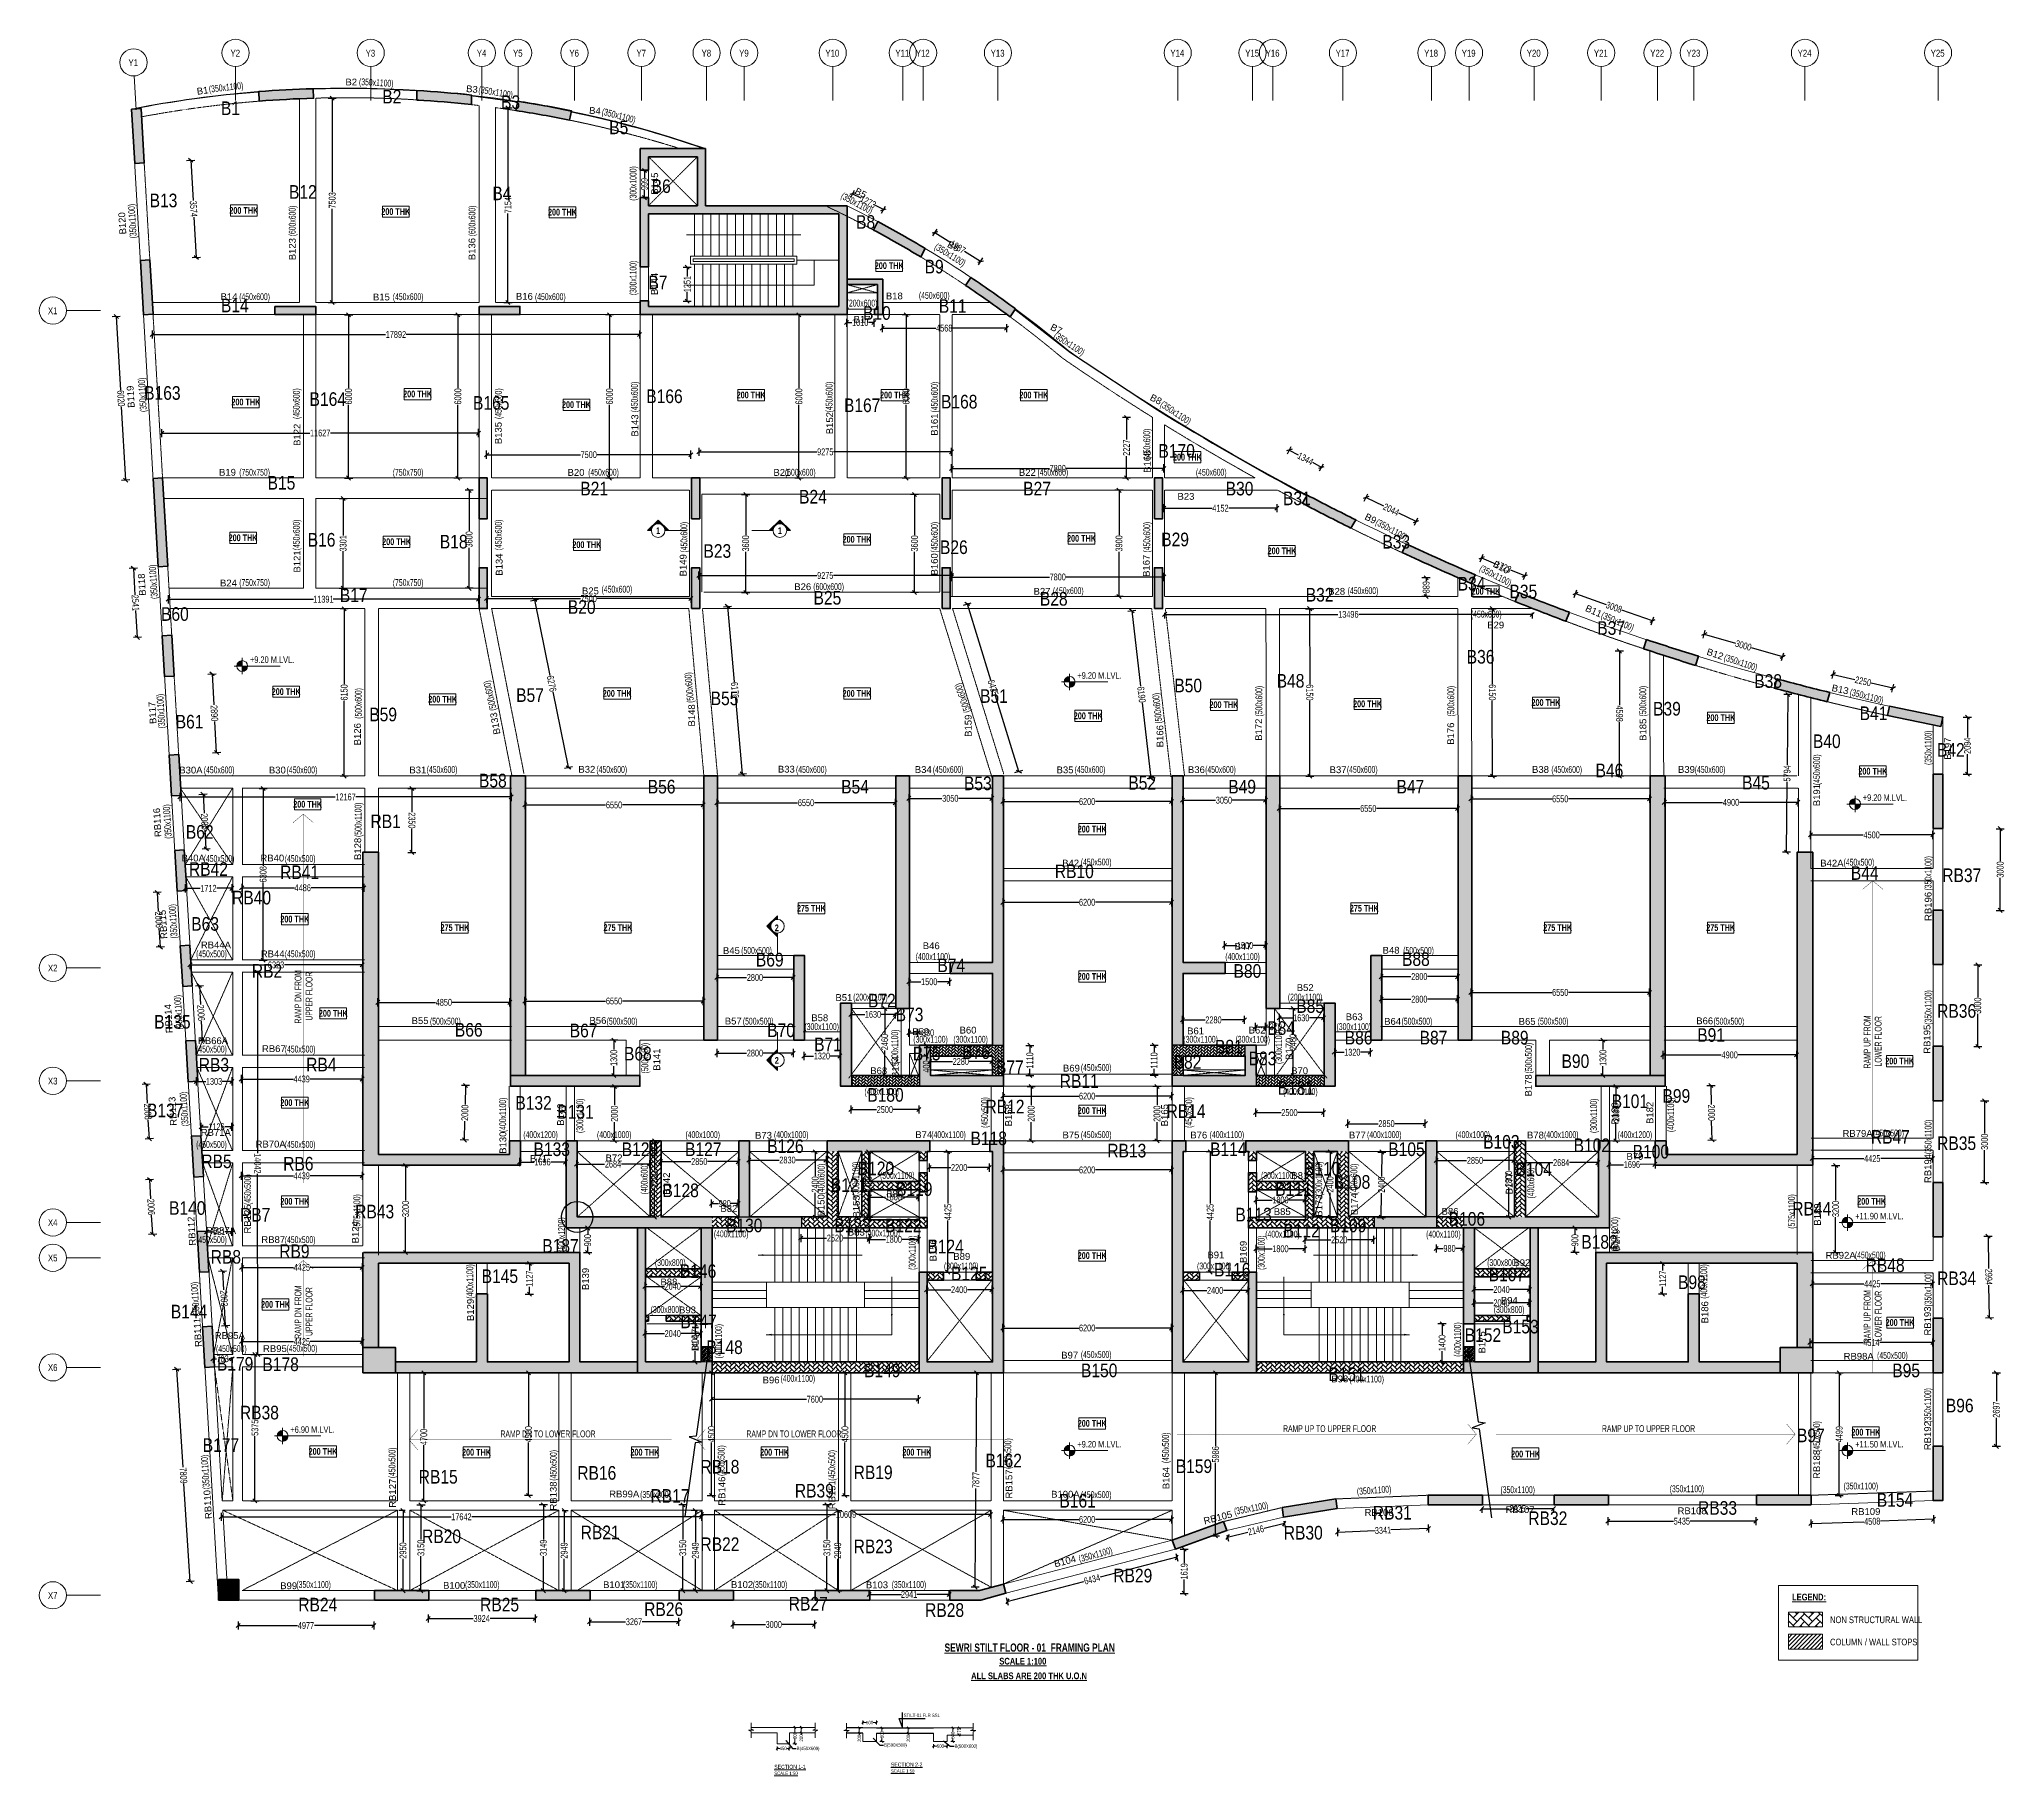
# Model space of a CAD drawing. Header units: millimetres. Extents: x 13 to 72195, y 3 to 63794.
import ezdxf
from ezdxf.enums import TextEntityAlignment as Align

# ---------------------------------------------------------------- set-up
doc = ezdxf.new("R2010")
doc.units = ezdxf.units.MM
doc.linetypes.add('Grid Line', pattern=[2222.5, 1270, -317.5, 317.5, -317.5])
doc.linetypes.add('HIDDEN', pattern=[0.375, 0.25, -0.125])
for name, color, linetype, lineweight in [('A-ANNO-DIMS', 8, 'Continuous', 15), ('A-DETL-MISC', 35, 'Continuous', 15), ('A-FLOR-IDEN', 11, 'Continuous', 9), ('A-GRIDS', 8, 'Continuous', 9), ('A-HIDD-ABVE', 8, 'HIDDEN', 20), ('G-____-____-DIMS', 7, 'Continuous', 9), ('G-ANNO-SYMB', 1, 'Continuous', 9), ('G-ANNO-TEXT', 231, 'Continuous', 9), ('S-BEAM', 7, 'Continuous', 18), ('S-BEAM-IDEN', 2, 'Continuous', 9), ('S-COL HATCH', 9, 'Continuous', 0), ('S-COLS', 5, 'Continuous', 35), ('S-GRIDS', 8, 'Continuous', 9), ('SEC TEXT', 50, 'Continuous', 5)]:
    doc.layers.add(name, color=color, linetype=linetype, lineweight=lineweight)
for name, color, linetype in [('Abhinav working', 6, 'Continuous'), ('Beam Nos', 7, 'Continuous'), ('changes', 7, 'Continuous'), ('dim', 8, 'Continuous'), ('SECTION LINE', 4, 'Continuous'), ('SUNK SLAB', 8, 'Continuous')]:
    doc.layers.add(name, color=color, linetype=linetype)
doc.styles.add('Arial Narrow', font='ARIALN.TTF', dxfattribs={"height": 400})
doc.styles.add('Dim.s & Anno.(Misc.)', font='ARIALN.TTF')
doc.styles.add('SC-BBS1', font='SansSerif')
doc.styles.add('sd', font='ARIALN.TTF')
doc.styles.add('SOBHA', font='swisscl.ttf')
doc.styles.add('Swis721 LtCn BT', font='swisscl.ttf', dxfattribs={"width": 0.9, "height": 233.355162})
doc.styles.add('Swis721 LtCn BT_1', font='swisscl.ttf', dxfattribs={"height": 240})
doc.styles.add('Swis721 LtCn BT_2', font='swisscl.ttf', dxfattribs={"height": 244.992296})
doc.styles.add('Swis721 LtCn BT_B', font='', dxfattribs={"width": 0.9, "height": 246.918336})
doc.styles.get('Swis721 LtCn BT_B').set_extended_font_data('Swis721 LtCn BT', bold=True)
doc.dimstyles.new('A-GFC-100', dxfattribs={"dimscale": 100, "dimtxt": 1.75, "dimasz": 1.5, "dimexe": 1.5, "dimexo": 0, "dimgap": 1, "dimtad": 1, "dimdsep": 46, "dimtxsty": 'Dim.s & Anno.(Misc.)', "dimblk": 'ARCHTICK', "dimcen": 0, "dimdle": 1.5, "dimclrd": 256, "dimclre": 8, "dimclrt": 6, "dimazin": 2, "dimtfac": 1, "dimtix": 1, "dimtmove": 2, "dimatfit": 3, "dimfxl": 1, "dimtolj": 1, "dimlwd": -1, "dimlwe": 9, "dimarcsym": 0})
doc.dimstyles.new('S-100', dxfattribs={"dimscale": 100, "dimtxt": 2.5, "dimasz": 1.5, "dimexe": 1.5, "dimexo": 1.5, "dimgap": 0.1, "dimtad": 0, "dimdec": 0, "dimrnd": 0.0005, "dimzin": 0, "dimdsep": 46, "dimtxsty": 'SOBHA', "dimblk": 'OBLIQUE', "dimcen": 0.09, "dimclrd": 8, "dimclre": 8, "dimclrt": 6, "dimadec": 0, "dimazin": 0, "dimtfac": 1, "dimtdec": 0, "dimtofl": 0, "dimtmove": 0, "dimatfit": 3, "dimfxl": 1.5, "dimfxlon": 1, "dimtolj": 1, "dimtzin": 0, "dimlwd": -1, "dimlwe": -1, "dimarcsym": 0})
doc.dimstyles.new('S-50', dxfattribs={"dimscale": 50, "dimtxt": 2.5, "dimasz": 1.5, "dimexe": 1.5, "dimexo": 1.5, "dimgap": 0.1, "dimtad": 0, "dimdec": 0, "dimrnd": 0.0005, "dimzin": 0, "dimdsep": 46, "dimtxsty": 'SOBHA', "dimblk": 'OBLIQUE', "dimcen": 0.09, "dimclrd": 8, "dimclre": 8, "dimclrt": 6, "dimadec": 0, "dimazin": 0, "dimtfac": 1, "dimtdec": 0, "dimtofl": 0, "dimtmove": 0, "dimatfit": 3, "dimfxl": 1.5, "dimfxlon": 1, "dimtolj": 1, "dimtzin": 0, "dimlwd": -1, "dimlwe": -1, "dimarcsym": 0})
pattern_1 = [(45, (-31966103.18, 21022167.41), (0, 113.13708499), [240, -80]), (135, (-31966046.61, 21022223.98), (9e-15, 113.13708499), [240, -80])]
pattern_2 = [(45, (-31794446.85, 20735559.75), (0, 169.7056275), [360, -120]), (135, (-31794362, 20735644.6), (1e-14, 169.7056275), [360, -120])]
pattern_3 = [(45, (-31794446.85, 20683630.75), (0, 169.7056275), [360, -120]), (135, (-31794362, 20683715.6), (1e-14, 169.7056275), [360, -120])]
pattern_4 = [(45, (-31794446.854, 20735559.75), (0, 113.13708499), [240, -80]), (135, (-31794390.286, 20735616.32), (9e-15, 113.13708499), [240, -80])]

msp = doc.modelspace()

# ---------------------------------------------------------------- texts
at = {"layer": 'A-FLOR-IDEN', "color": 1, "char_height": 246.92, "width": 1155, "attachment_point": 2, "line_spacing_factor": 0.964267, "style": 'Swis721 LtCn BT_B'}
for s, insert in [('200 THK', (7523.9, 57629.5)), ('200 THK', (7523.9, 57629.5)), ('200 THK', (13105.4, 57588.5)), ('200 THK', (13105.4, 57588.5)), ('200 THK', (19226.4, 57567.5)), ('200 THK', (19226.4, 57567.5)), ('200 THK', (31227.9, 55601.5)), ('200 THK', (31227.9, 55601.5)), ('200 THK', (7599.4, 50592)), ('200 THK', (7599.4, 50592)), ('200 THK', (13906.9, 50889)), ('200 THK', (13906.9, 50889)), ('200 THK', (26154.9, 50851.6)), ('200 THK', (26154.9, 50851.6)), ('200 THK', (31422.4, 50851.6)), ('200 THK', (36539.9, 50851.6)), ('200 THK', (19739.9, 50495.5)), ('200 THK', (19739.9, 50495.5)), ('200 THK', (42179.4, 48567)), ('200 THK', (42179.4, 48567)), ('200 THK', (7496.1, 45604.6)), ('200 THK', (7496.1, 45604.6)), ('200 THK', (30045.4, 45547)), ('200 THK', (30045.4, 45547)), ('200 THK', (38290.4, 45582.5)), ('200 THK', (38290.4, 45582.5)), ('200 THK', (13135.9, 45459.5)), ('200 THK', (13135.9, 45459.5)), ('200 THK', (20122.4, 45351.5)), ('200 THK', (20122.4, 45351.5)), ('200 THK', (45652.9, 45125)), ('200 THK', (45652.9, 45125)), ('200 THK', (53145.4, 43638)), ('200 THK', (53145.4, 43638)), ('200 THK', (9079.9, 39954)), ('200 THK', (9079.9, 39954)), ('200 THK', (21237.9, 39887)), ('200 THK', (21237.9, 39887)), ('200 THK', (30045.4, 39887)), ('200 THK', (30045.4, 39887)), ('200 THK', (14826.9, 39674)), ('200 THK', (14826.9, 39674)), ('200 THK', (38536.4, 39064.5)), ('200 THK', (38536.4, 39064.5)), ('200 THK', (43519.4, 39473.5)), ('200 THK', (43519.4, 39473.5)), ('200 THK', (48795.4, 39504.5)), ('200 THK', (48795.4, 39504.5)), ('200 THK', (55346.9, 39553)), ('200 THK', (55346.9, 39553)), ('200 THK', (61771.9, 38997.5)), ('200 THK', (61771.9, 38997.5)), ('200 THK', (67353.9, 37028.5)), ('200 THK', (67353.9, 37028.5)), ('200 THK', (9868.5, 35815.9)), ('200 THK', (38682.1, 34902.8)), ('275 THK', (28368.9, 31995.9)), ('275 THK', (48674.5, 31995.9)), ('200 THK', (9397.5, 31596.7)), ('275 THK', (15278.9, 31285.9)), ('275 THK', (21265.9, 31285.9)), ('275 THK', (55777.5, 31285.9)), ('275 THK', (61764.5, 31285.9)), ('200 THK', (38682.1, 29488.5)), ('200 THK', (10810, 28136.8)), ('200 THK', (68339, 26383.4)), ('200 THK', (9397.5, 24854.8)), ('200 THK', (38682.1, 24562.7)), ('200 THK', (9397.5, 21228.5)), ('200 THK', (67308.5, 21228.5)), ('200 THK', (38682.1, 19235.3)), ('200 THK', (8688, 17440.6)), ('200 THK', (68351.5, 16776.5)), ('200 THK', (38682.1, 13069.9)), ('200 THK', (67095.7, 12746.1)), ('200 THK', (10433.1, 12039.3)), ('200 THK', (16070.9, 12010.5)), ('200 THK', (22254.3, 12010.5)), ('200 THK', (27016.8, 12010.5)), ('200 THK', (32241.7, 12010.5)), ('200 THK', (54598.8, 11946.5))]:
    msp.add_mtext(s, dxfattribs=dict(at, insert=insert))
at = {"layer": 'Abhinav working', "char_height": 500, "attachment_point": 1, "style": 'Dim.s & Anno.(Misc.)'}
for s, insert in [('B1', (6682.6, 61511)), ('B2', (12609.3, 61937.5, 0)), ('B3', (16973.2, 61734.1)), ('B5', (20942.3, 60808.3, 0)), ('B6', (22503.2, 58648)), ('B13', (4064.3, 58124.2)), ('B12', (9183, 58436.7)), ('B4', (16651.2, 58383.1)), ('B8', (30010.5, 57332.4)), ('B9', (32527.4, 55693.9)), ('B7', (22380.8, 55113.8, 0)), ('B14', (6683.7, 54266.5)), ('B11', (33048.6, 54246)), ('B10', (30264.7, 53988.8, 0)), ('B163', (3863.9, 51051.4)), ('B164', (9938.1, 50825.6, 0)), ('B165', (15940.1, 50687.3, 0)), ('B166', (22304.4, 50930.7, 0)), ('B167', (29564.3, 50599.5)), ('B168', (33129.6, 50732.2)), ('B170', (41115.1, 48924.3, 0)), ('B15', (8396.6, 47750.8)), ('B21', (19882.1, 47538.8, 0)), ('B24', (27917, 47239.3)), ('B27', (36148.6, 47538.8, 0)), ('B30', (43584.7, 47538.8, 0)), ('B31', (45689.1, 47178.5)), ('B16', (9869.6, 45657.4)), ('B18', (14722.2, 45588.8, 0)), ('B29', (41217.3, 45669.8)), ('B33', (49338.7, 45584.6, 0)), ('B23', (24403.9, 45246.3)), ('B26', (33091.4, 45384.7, 0)), ('B34', (52106.5, 44042.7, 0)), ('B17', (11051.5, 43621.4)), ('B25', (28447.6, 43527.9)), ('B28', (36760.9, 43488.2)), ('B32', (46525.8, 43638.8, 0)), ('B35', (54007.5, 43758.3)), ('B60', (4483.5, 42930, 0)), ('B20', (19424.5, 43188.8, 0)), ('B37', (57231, 42416.3)), ('B36', (52436.6, 41359.4)), ('B48', (45456.5, 40475.7)), ('B38', (62996.7, 40468.2, 0)), ('B57', (17525, 39951.1)), ('B55', (24669.9, 39832.9, 0)), ('B51', (34565, 39917.5, 0)), ('B50', (41698.4, 40304.2, 0)), ('B61', (5021.5, 38975.7, 0)), ('B59', (12130.6, 39240.7)), ('B39', (59282.7, 39450.9)), ('B41', (66868.6, 39283.9)), ('B40', (65151.9, 38257.3)), ('B42', (69705.7, 37939.3)), ('B58', (16160.6, 36812.2)), ('B46', (57168.8, 37185.1)), ('B56', (22358.5, 36588.8, 0)), ('B54', (29461.2, 36588.8, 0)), ('B53', (33972.4, 36709.3)), ('B52', (40008.8, 36729.5)), ('B49', (43679.2, 36588.8, 0)), ('B47', (49857.6, 36588.8, 0)), ('B45', (62551.1, 36733.9)), ('B62', (5395.1, 34925.8, 0)), ('RB1', (12176.9, 35314.4)), ('RB42', (5508.4, 33561.9, 0)), ('RB41', (8856.8, 33445.2, 0)), ('RB10', (37309.8, 33477.2)), ('B44', (66544.5, 33414.9)), ('RB37', (69903.1, 33333.7)), ('RB40', (7092.8, 32511.5, 0)), ('B63', (5592.3, 31547, 0)), ('RB2', (7819.6, 29818.4, 0)), ('B69', (26330.6, 30231.3)), ('B74', (32995.9, 30023.9)), ('B80', (43872.2, 29818.3, 0)), ('B88', (50061.7, 30250.9)), ('B72', (30448.1, 28728.3, 0)), ('B73', (31463.1, 28218.8, 0)), ('B85', (46178.1, 28528.3, 0)), ('RB36', (69713.5, 28349, 0)), ('B135', (4231.3, 27948.7, 0)), ('B66', (15275.7, 27654.7)), ('B67', (19493.3, 27629.2)), ('B70', (26745.9, 27637.9)), ('B84', (45110.5, 27718.4)), ('B91', (60903.2, 27464.4)), ('B68', (21486.6, 26778.5)), ('B71', (28469.3, 27119.2)), ('B75', (32094.2, 26782.5, 0)), ('B76', (33905.7, 26834.9)), ('B81', (43191.2, 27035.5)), ('B86', (47957.9, 27368.3, 0)), ('B87', (50707.4, 27368.3, 0)), ('B89', (53690.7, 27368.3, 0)), ('RB3', (5869.3, 26373.3, 0)), ('RB4', (9814, 26379.6, 0)), ('B77', (35147.8, 26281.2)), ('B82', (41673.1, 26474.5)), ('B83', (44426.4, 26603.6)), ('B90', (55919.4, 26503.8)), ('B180', (30421, 25264.9)), ('RB11', (37489.7, 25769.3)), ('B181', (45492.6, 25520.8)), ('B137', (3969, 24695, 0)), ('B132', (17495.7, 24971.5, 0)), ('B131', (19036.5, 24641.5)), ('RB12', (34763.1, 24834.3)), ('RB14', (41413.1, 24668.3)), ('B101', (57760.3, 25031.9)), ('B99', (59627.2, 25227.6)), ('B133', (18164.3, 23268.3, 0)), ('B129', (21403.6, 23268.3, 0)), ('B127', (23729.2, 23268.3, 0)), ('B126', (26746.2, 23380.5)), ('B118', (34212.8, 23668.3, 0)), ('RB13', (39236.7, 23218.3)), ('B114', (43013.1, 23268.3, 0)), ('B105', (49554.9, 23268.3, 0)), ('B103', (53040.6, 23540.5)), ('B102', (56363.4, 23414.3)), ('B100', (58530.6, 23179.5)), ('RB47', (67279.6, 23724)), ('RB35', (69713.5, 23490.8, 0)), ('RB5', (5964.3, 22823.6, 0)), ('RB6', (8969.1, 22736.9, 0)), ('B120', (30071.3, 22563.3)), ('B110', (46460.8, 22549.1)), ('B104', (54228.7, 22536.1)), ('B128', (22898.6, 21757.7)), ('B121', (29084.7, 21949.2)), ('B119', (31478.4, 21803.8)), ('B111', (45403.3, 21805.6)), ('B108', (47557.4, 22066.5)), ('B140', (4778.2, 21108.5, 0)), ('RB43', (11613.7, 20979.5, 0)), ('RB44', (64394.6, 21083.8)), ('RB7', (7384.2, 20859.8, 0)), ('B130', (25233.7, 20468.3, 0)), ('B123', (29213.1, 20468.3, 0)), ('B122', (31074.6, 20468.3, 0)), ('B113', (43941.1, 20866.4)), ('B112', (45703.6, 20279.4)), ('B109', (47413.1, 20468.3, 0)), ('B106', (51774.3, 20709.8)), ('RB9', (8824.8, 19522, 0)), ('B187', (18485.5, 19717.5, 0)), ('B124', (32628.7, 19694.5)), ('B182', (56645.5, 19864.5, 0)), ('RB8', (6306.3, 19314.8, 0)), ('B146', (23537.7, 18790.6)), ('B116', (43155.9, 18843.1, 0)), ('RB48', (67087.6, 19008.5, 0)), ('B145', (16258.8, 18604.6, 0)), ('B125', (33496.9, 18700.7)), ('B107', (53241.4, 18668.3, 0)), ('B98', (60199.2, 18383.3)), ('RB34', (69713.5, 18527.6, 0)), ('B144', (4843.5, 17303.4, 0)), ('B147', (23557.4, 16943.1, 0)), ('B153', (53742.4, 16752.3)), ('B148', (24513.1, 15995.4, 0)), ('B152', (52364.4, 16439.3)), ('B179', (6535.6, 15384.9, 0)), ('B178', (8207.3, 15368.3, 0)), ('B149', (30304.4, 15143.1, 0)), ('B150', (38270.4, 15143.1, 0)), ('B151', (47353.6, 14999.9)), ('B95', (68066.9, 15143.1)), ('B96', (70033.8, 13853.1)), ('RB38', (7379.7, 13593.2, 0)), ('B177', (6014.9, 12397.1, 0)), ('B97', (64566.4, 12753.8)), ('RB18', (24293.3, 11603.4, 0)), ('B162', (34763.1, 11830.3, 0)), ('B159', (41751, 11624.1)), ('RB15', (13947.5, 11233.4, 0)), ('RB16', (19770.7, 11377.2, 0)), ('RB19', (29920.7, 11397.5, 0)), ('RB17', (22460.2, 10531.3, 0)), ('RB39', (27761.5, 10723.5)), ('B161', (37478.1, 10354.4, 0)), ('B154', (67499.2, 10383.5, 0)), ('RB31', (48990.1, 9913.4)), ('RB32', (54699.8, 9713.2)), ('\\pxt0;RB33', (60932.6, 10089)), ('RB20', (14071.3, 9047.9, 0)), ('RB21', (19894.5, 9191.7, 0)), ('RB22', (24293.3, 8758.2, 0)), ('RB23', (29920.7, 8676, 0)), ('RB30', (45717.9, 9179.4)), ('RB29', (39456.9, 7605.7)), ('RB24', (9523.8, 6538.7)), ('RB25', (16201.8, 6538.7)), ('RB27', (27536.6, 6571.4)), ('RB26', (22227.6, 6371.3)), ('RB28', (32545.1, 6337.9))]:
    msp.add_mtext_dynamic_manual_height_columns(s, width=21149.247, gutter_width=5423.5, heights=[0], dxfattribs=dict(at, insert=insert))
at = {"layer": 'Beam Nos', "color": 3, "style": 'SC-BBS1'}
for s, p in [('B2', (11469, 62024.3, 0)), ('B14', (6981, 54137.8, 0)), ('B15', (12577.5, 54125.3, 0)), ('B16', (17829, 54149.8, 0)), ('B18', (31416.5, 54164.8, 0)), ('B17', (30231.5, 53308.3, 0)), ('B19', (6924.5, 47687.9, 0)), ('B20', (19725.5, 47681)), ('B21', (27285.5, 47681)), ('B22', (36300, 47681)), ('B23', (42125, 46802.6)), ('B24', (6960, 43620.5)), ('B25', (20255, 43331)), ('B26', (28051.5, 43482.5)), ('B27', (36838.6, 43314.1)), ('B28', (47660.8, 43314.1)), ('B29', (53501.8, 42076.6)), ('B30A', (5581.5, 36747.3)), ('B30', (8754.7, 36747.3)), ('B31', (13915.5, 36752.1)), ('B32', (20122.3, 36775.5)), ('B33', (27449.1, 36780.8)), ('B34', (32477.3, 36767.3)), ('B35', (37685.3, 36754.8)), ('B36', (42509.9, 36762.7)), ('B37', (47714.4, 36759)), ('B38', (55147.3, 36770.1)), ('B39', (60507.4, 36770.1)), ('B40A', (5666.4, 33516.4)), ('RB40', (8570.5, 33514.7)), ('B42', (37890.4, 33331)), ('B42A', (65849.2, 33328.1)), ('RB44A', (6499.2, 30323.2)), ('RB44', (8586.3, 29995.7)), ('B45', (25431.5, 30116.4)), ('B46', (32770.5, 30293.9)), ('B47', (44220, 30268.9)), ('B48', (49659, 30127.4)), ('B52', (46505.9, 28757.3)), ('B51', (29563, 28390.9)), ('B55', (13997.9, 27540.7)), ('B56', (20529.5, 27549.2)), ('B57', (25498.9, 27526.1, 0)), ('B58', (28676.2, 27646.2)), ('B59', (32382.2, 27138.3)), ('B60', (34122.7, 27193.3)), ('B61', (42479.2, 27165.5)), ('B62', (44738.5, 27193.8)), ('B63', (48305.9, 27683)), ('B64', (49715.8, 27515.3)), ('B65', (54655.9, 27513.8)), ('B66', (61177.9, 27535.6, 0)), ('RB66A', (6394.3, 26803.9)), ('RB67', (8626.6, 26512.8)), ('B68', (30843.4, 25701.9)), ('B69', (37919.9, 25796.9)), ('B70', (46299.9, 25701.9)), ('RB71A', (6495.2, 23435.2)), ('RB70A', (8508.9, 23006.6)), ('B73', (26610.5, 23331)), ('B74', (32497.1, 23355.2)), ('B75', (37901.5, 23341.9)), ('B76', (42597, 23338.4)), ('B77', (48422, 23338.4)), ('B78', (54961, 23338.4)), ('RB79A', (66792.1, 23398.6)), ('B71', (18346, 22477.6)), ('B72', (21121, 22500.1)), ('B79', (58615.5, 22555)), ('B81', (46306.2, 21852.1)), ('B82', (25338.7, 20640.8)), ('B80', (31425.5, 21176.1)), ('B85', (45661.5, 20527.1)), ('B86', (51826.2, 20536.6)), ('RB87A', (6684.3, 19835.2, 0)), ('RB87', (8604.3, 19499.1)), ('B83', (30020.2, 19770.7)), ('B89', (33892.9, 18879.8)), ('B91', (43223.9, 18934.7, 0)), ('B92', (54462.5, 18649.6, 0)), ('RB92A', (66169.2, 18922.6)), ('B88', (23136.5, 17942.1)), ('B94', (54001.5, 17266, 0)), ('B93', (23819.4, 16916.3, 0)), ('RB95A', (7010.2, 15973.5, 0)), ('RB95', (8666.6, 15494.2, 0)), ('B97', (37855.2, 15253, 0)), ('RB98A', (66833, 15210.9, 0)), ('B96', (26889.7, 14342.1, 0)), ('B98', (47776.8, 14380.8, 0)), ('RB99A', (21495.3, 10153.7, 0)), ('B100A', (37697.6, 10144.7, 0)), ('B99', (9171.7, 6781.1, 0)), ('B100', (15249.2, 6793.6, 0)), ('B101', (21126, 6820.6, 0)), ('B102', (25823.1, 6825.4, 0)), ('B103', (30778, 6815.1, 0))]:
    msp.add_text(s, height=250, dxfattribs=at).set_placement(p, align=Align.BOTTOM_CENTER)
for s, rotation, p in [('B3', 355.133948, (15886.7, 61766, 0)), ('B1', 7.549164, (6035.2, 61708.7)), ('B4', 355.133948, (20403.9, 60970.9, 0)), ('B145', 90, (22814.5, 58491.4, 0)), ('B5', 332.64829, (30090.6, 57970.9, 0)), ('B123', 90, (9505.5, 56084.4)), ('B136', 90, (16103, 56086.7, 0)), ('B6', 332.64829, (33489, 56013.6)), ('B144', 90, (22804.7, 54805.8)), ('B7', 332.64829, (37273.3, 52975.1, 0)), ('B8', 332.64829, (40932.4, 50389.9, 0)), ('B143', 90, (22085, 49606.3)), ('B152', 90, (29240.5, 49693.2, 0)), ('B161', 90, (33086.8, 49637.7, 0)), ('B122', 90, (9680.8, 49263.9)), ('B135', 90, (17070.7, 49327.6, 0)), ('B168', 90, (40903.4, 48274.8, 0)), ('B9', 332.64829, (48818.2, 46009.5, 0)), ('B121', 90, (9680.8, 44610.3)), ('B134', 90, (17102.3, 44495, 0)), ('B149', 90, (23860.3, 44471, 0)), ('B160', 90, (33086.8, 44506.1, 0)), ('B167', 90, (40869.2, 44452, 0)), ('B10', 331.961303, (53614.7, 44221.6)), ('B11', 335.988913, (57019.1, 42606.5)), ('B12', 341.267559, (61495.9, 41021.9)), ('B13', 347.635051, (66111.6, 39716.6, 0)), ('B133', 99.963771, (16954, 38692.2, 0)), ('B148', 90, (24170.4, 38954.5, 0)), ('B126', 90, (11896.7, 38265.6)), ('B159', 90, (34329.3, 38575, 0)), ('B166', 90, (41371, 38192.3, 0)), ('B172', 90, (44997.5, 38430.6)), ('B176', 90, (52050.5, 38284.6, 0)), ('B185', 90, (59109.8, 38427.4)), ('B191', 90, (65491.2, 36027.4, 0)), ('B128', 90, (11908.6, 34052.3)), ('B170', 90, (46114.1, 26709.2)), ('B141', 90, (22890.9, 26310.5)), ('B154', 90, (31652.3, 26045.7, 0)), ('B178', 90, (54901.9, 25363.6)), ('B140', 90, (19355.5, 24289.8)), ('B158', 90, (35809.6, 24268.8, 0)), ('B165', 90, (41538.9, 24268.6, 0)), ('B180', 90, (58079.1, 24332.2)), ('B182', 90, (59364.5, 24355.4)), ('B130', 90, (17238.2, 23258.1, 0)), ('B142', 90, (23247.2, 21752.8)), ('B177', 90, (54197, 21765.6)), ('RB125', 90, (7859.1, 20455.5)), ('B150', 90, (28926.2, 20957.6)), ('B153', 90, (30218.8, 20915.7, 0)), ('B173', 90, (47208, 20946.8)), ('B174', 90, (48506.5, 21001.5)), ('B189', 90, (65519, 20619.2, 0)), ('B124', 90, (11822.4, 19967.8)), ('B156', 90, (33039.7, 19305.7, 0)), ('B169', 90, (44432.9, 19246.1, 0)), ('B179', 90, (58126.1, 19679.5)), ('B139', 90, (20273.3, 18252.1)), ('B129', 90, (16048.7, 17115.7, 0)), ('B186', 90, (61382.7, 17028.1, 0)), ('B147', 90, (24300.3, 16009.3, 0)), ('B175', 90, (53198.6, 15922.2)), ('RB188', 90, (65490.8, 11439.6, 0)), ('RB127', 90, (13184.7, 10379.7)), ('RB146', 90, (25280.7, 10456, 0)), ('RB151', 90, (29327.3, 10327.4, 0)), ('RB157', 90, (35824.2, 10719.1, 0)), ('B164', 90, (41595.3, 10936.7, 0)), ('RB138', 90, (19090.6, 10278.5))]:
    msp.add_text(s, height=250, rotation=rotation, dxfattribs=at).set_placement(p, align=Align.BOTTOM_CENTER)
at = {"layer": 'Beam Nos', "style": 'SC-BBS1'}
for s, rotation, p in [('B120', 93.339, (3260.2, 57045.6, 0)), ('B119', 93.339, (3568.2, 50674.1, 0)), ('B118', 93.339, (3979.7, 43771.6, 0)), ('B117', 93.339, (4368.7, 39059.6, 0)), ('B197', 90, (70301.7, 37735.2, 0)), ('RB116', 93.339, (4544.7, 35031.6, 0)), ('RB115', 93.339, (4761.2, 31288.6, 0)), ('RB196', 90, (69583.6, 31938.1, 0)), ('RB114', 93.339, (4957.2, 27827.6, 0)), ('RB195', 90, (69543.6, 27059.3, 0)), ('RB113', 93.339, (5113.7, 24425.1, 0)), ('RB194', 90, (69572.7, 22309.2, 0)), ('RB112', 93.339, (5810.2, 20022.6, 0)), ('RB111', 93.339, (6027.5, 16298.6, 0)), ('RB193', 90, (69564.1, 16707.1, 0)), ('RB192', 90, (69564.1, 12495.6, 0)), ('RB110', 93.339, (6396.3, 9977.1, 0)), ('RB105', 14.57455, (43346.6, 9293.9, 0)), ('B104', 14.57455, (37733.1, 7686.9, 0))]:
    msp.add_text(s, height=250, rotation=rotation, dxfattribs=at).set_placement(p, align=Align.BOTTOM_CENTER)
for s, p in [('RB106', (49217.7, 9474.3, 0)), ('RB107', (54395.7, 9576.3, 0)), ('RB108', (60714.2, 9534.3, 0)), ('RB109', (67095.7, 9508.3, 0))]:
    msp.add_text(s, height=250, dxfattribs=at).set_placement(p, align=Align.BOTTOM_CENTER)
at = {"layer": 'dim', "color": 6, "char_height": 125, "attachment_point": 1, "style": 'SOBHA'}
for s, insert in [('\\A1;STILT-01 FLR SSL', (31760.5, 2281.6, 0)), ('\\A1; B(450X600) ', (27787.5, 1067.1)), ('\\A1; B(500X500) ', (30994.4, 1193.8, 0)), ('\\A1; B(500X600) ', (33586.4, 1152.5, 0))]:
    msp.add_mtext(s, dxfattribs=dict(at, insert=insert))
at = {"layer": 'G-____-____-DIMS', "char_height": 240, "attachment_point": 1, "line_spacing_factor": 0.970126, "style": 'Swis721 LtCn BT_1'}
for s, insert, width in [('+9.20 M.LVL.', (7750, 41125.1, 0), 1683.881), ('+9.20 M.LVL.', (38137.4, 40540.1, 0), 1683.881), ('+9.20 M.LVL.', (66983.4, 36054.1, 0), 1683.881), ('+11.90 M.LVL.', (66704.9, 20680.6, 0), 2163.211), ('+6.90 M.LVL.', (9233.9, 12840.1, 0), 1683.881), ('+9.20 M.LVL.', (38137.4, 12301.1, 0), 1683.881), ('+11.50 M.LVL.', (66704.9, 12301.1, 0), 2163.211)]:
    msp.add_mtext(s, dxfattribs=dict(at, insert=insert, width=width))
at = {"layer": 'G-ANNO-SYMB', "color": 5, "char_height": 246.9, "width": 330, "line_spacing_factor": 0.964267, "style": 'Swis721 LtCn BT_B'}
for s, insert, attachment_point in [('1', (22740.6, 45862.4), 2), ('1', (27211.9, 45862.4), 2), ('2', (27098.4, 31025.7), 8), ('2', (27098.4, 26156.9), 8)]:
    msp.add_mtext(s, dxfattribs=dict(at, insert=insert, attachment_point=attachment_point))
at = {"layer": 'G-ANNO-TEXT', "color": 7, "char_height": 244.992, "attachment_point": 1, "line_spacing_factor": 0.971848, "style": 'Swis721 LtCn BT_2'}
for s, insert, width in [('\\fSwis721 LtCn BT|b1|i0|c0|p34|;\\LLEGEND:', (64385.4, 6689.7), 1299), ('NON STRUCTURAL WALL', (65781.3, 5854.2), 3845.238), ('COLUMN / WALL STOPS', (65781.3, 5037.9), 3845.238)]:
    msp.add_mtext(s, dxfattribs=dict(at, insert=insert, width=width))
at = {"layer": 'G-ANNO-TEXT', "color": 6, "insert": (33260.5, 4860.8), "char_height": 300, "width": 6923.66, "attachment_point": 1, "line_spacing_factor": 0.971848, "style": 'Swis721 LtCn BT_2'}
msp.add_mtext('{\\fSwis721 LtCn BT|b1|i0|c0|p34;\\LSEWRI STILT FLOOR - 01  FRAMING PLAN }', dxfattribs=at)
at = {"layer": 'G-ANNO-TEXT', "color": 1, "char_height": 244.992, "attachment_point": 1, "line_spacing_factor": 0.971848, "style": 'Swis721 LtCn BT_2'}
for s, insert, width in [('{\\fSwis721 LtCn BT|b1|i0|c0|p34;\\LSCALE 1:100}', (35271.6, 4333.2), 1551.037), ('{\\fSwis721 LtCn BT|b1|i0|c0|p34;\\LALL SLABS ARE 200 THK U.O.N}', (34237.4, 3794.8), 3728.693)]:
    msp.add_mtext(s, dxfattribs=dict(at, insert=insert, width=width))
at = {"layer": 'S-BEAM-IDEN', "style": 'Swis721 LtCn BT', "width": 0.8}
for s, rotation, p in [('(350x1100)', 6.479048, (6257.1, 61835.4)), ('(350x1100)', 356.840561, (11749.7, 62115.8)), ('(350x1100)', 350.685393, (16129.5, 61830.6)), ('(350x1100)', 345.05471, (20652.6, 61032.8)), ('(300x1000)', 90, (21944.8, 57864.8, 0)), ('(350x1100)', 331.79745, (29424.8, 57961.1)), ('(350x1100)', 93.604421, (3591.8, 56488.3, 0)), ('(600x600)', 90, (9428.1, 56558.4)), ('(600x600)', 90, (16030.4, 56558.4, 0)), ('(350x1100)', 327.983375, (32861.1, 56106)), ('(300x1100)', 90, (21944.8, 54392.8, 0)), ('(450x600)', 360, (7357.4, 54213.5)), ('(450x600)', 360, (12995, 54213.5)), ('(450x600)', 360, (18217.5, 54213.5)), ('(200x600)', 360, (29664.6, 53976.3, 0)), ('(450x600)', 360, (32319.1, 54261.7, 0)), ('(350x1100)', 326.357118, (37247.7, 52859.2)), ('(350x1100)', 93.604421, (3964, 50108.6, 0)), ('(450x600)', 90, (9578.5, 49845, 0)), ('(450x600)', 90, (16997.2, 49843.9)), ('(450x600)', 90, (21995.1, 50091, 0)), ('(450x600)', 90, (29145.1, 50091, 0)), ('(450x600)', 90, (33012.7, 50084.5, 0)), ('(350x1100)', 326.357118, (41156.4, 50323.4)), ('(450x600)', 90, (40812.7, 48362.3, 0)), ('(750x750)', 360, (7357.4, 47763.5)), ('(750x750)', 360, (12995, 47763.5)), ('(450x600)', 360, (20171.7, 47763.5)), ('(600x600)', 360, (27397.4, 47763.5)), ('(450x600)', 360, (36673.4, 47763.5)), ('(450x600)', 360, (42491.6, 47763.5)), ('(450x600)', 90, (9578.5, 45024.2, 0)), ('(450x600)', 90, (16997.2, 45023.1)), ('(450x600)', 90, (23812.7, 44938, 0)), ('(450x600)', 90, (33012.7, 44938, 0)), ('(450x600)', 90, (40812.7, 44938, 0)), ('(350x1100)', 331.043018, (49062.6, 45978)), ('(350x1100)', 93.604421, (4364.7, 43241, 0)), ('(350x1100)', 332.517574, (52878.1, 44275.2)), ('(750x750)', 360, (7357.4, 43713.5)), ('(750x750)', 360, (12995, 43713.5)), ('(450x600)', 360, (20664.3, 43466.2)), ('(600x600)', 360, (28439.2, 43563.5)), ('(450x600)', 360, (37240.2, 43413.5)), ('(450x600)', 360, (48064.5, 43413.5)), ('(450x600)', 360, (52592.5, 42551)), ('(350x1100)', 336.769663, (57349.4, 42545.7)), ('(350x1100)', 341.716901, (61862, 40981.9)), ('(500x600)', 90, (11854.2, 38832.9)), ('(500x600)', 103.063954, (16815.7, 39158.4)), ('(500x600)', 95.079556, (24055.7, 39426.9, 0)), ('(500x600)', 109.177342, (34223.6, 39102.2, 0)), ('(500x600)', 90, (44929, 38914.2)), ('(500x600)', 90, (51979, 38914.2, 0)), ('(500x600)', 90, (59029, 38914.2)), ('(350x1100)', 345.468765, (66484.6, 39703.4)), ('(350x1100)', 93.604421, (4642, 38487.5, 0)), ('(500x600)', 96.261232, (41254.1, 38671.1, 0)), ('(350x1100)', 90, (69506.9, 37135.7)), ('(450x600)', 360, (6053.8, 36829.3)), ('(450x600)', 360, (9096.4, 36829.3)), ('(450x600)', 90, (65414, 36397.3)), ('(350x1100)', 93.604421, (4878.7, 34431.8, 0)), ('(500x1100)', 90, (11846.2, 34489)), ('(450x500)', 360, (6052.1, 33571.7)), ('(450x500)', 360, (9028.4, 33571.7)), ('(350x1100)', 90, (69506.9, 32522.2, 0)), ('(350x1100)', 93.604421, (5092.5, 30766.1, 0)), ('(450x500)', 360, (5774, 30071.7)), ('(450x500)', 360, (9028.4, 30071.7)), ('(500x500)', 360, (25792.1, 30196.9)), ('(400x1100)', 360, (32200.6, 29972.3, 0)), ('RAMP DN FROM', 90, (9640.2, 27640.1)), ('UPPER FLOOR', 90, (10045.1, 27742.7)), ('(350x1100)', 93.604421, (5287.4, 27425.8, 0)), ('(200x1100)', 360, (29904.5, 28482.3, 0)), ('(350x1100)', 90, (69506.9, 27594.2)), ('(500x500)', 360, (14362.5, 27596.9)), ('(500x500)', 360, (20851, 27596.9)), ('(500x500)', 360, (25852.4, 27596.9)), ('(300x1100)', 360, (28115.2, 27396.9)), ('RAMP UP FROM', 90, (67268.9, 25987.8)), ('LOWER FLOOR', 90, (67673.8, 26058.7)), ('(450x500)', 360, (5774, 26571.7)), ('(450x500)', 360, (9028.4, 26571.7)), ('(500x500)', 90, (22376.9, 25798.9)), ('(300x1100)', 90, (31556.3, 26149.9, 0)), ('(300x1100)', 360, (32112.6, 26932.3, 0)), ('(300x1100)', 360, (33584.8, 26932.3, 0)), ('(300x1100)', 90, (45653.7, 26149.9, 0)), ('(500x500)', 90, (54833.2, 25798.9)), ('(350x1100)', 93.604421, (5494.9, 23870.2, 0)), ('(400x1100)', 90, (17156.2, 23648.2)), ('(300x1100)', 90, (19988.4, 23612.7)), ('(450x500)', 90, (34856.3, 23803)), ('(450x500)', 90, (42353.7, 23803)), ('(300x1100)', 90, (57221.7, 23612.7)), ('(400x1100)', 90, (60053.9, 23648.2)), ('(350x1100)', 90, (69506.9, 22838.2)), ('(450x500)', 360, (5774, 23071.7)), ('(450x500)', 360, (9028.4, 23071.7)), ('(400x1200)', 360, (17790.7, 23429.6)), ('(400x1000)', 360, (20495.1, 23429.6)), ('(400x1000)', 360, (23745.1, 23429.6)), ('(400x1000)', 360, (26995.1, 23429.6)), ('(400x1100)', 360, (32775.1, 23429.6)), ('(450x500)', 360, (38265.5, 23429.6)), ('(450x500)', 90, (7782.6, 20970.6, 0)), ('(400x600)', 90, (22356.3, 21361.7)), ('(400x600)', 90, (28856.3, 21361.7)), ('(300x1100)', 90, (30126.3, 21299)), ('(300x1100)', 360, (30892.8, 21930.3)), ('(300x1100)', 90, (47128.3, 21299)), ('(400x600)', 90, (48418.9, 21361.7, 0)), ('(400x600)', 90, (54916.2, 21210, 0)), ('(575x1100)', 90, (11800.7, 20097.9)), ('(575x1100)', 90, (64493.3, 20097.9, 0)), ('(500x1200)', 90, (19314.1, 19249.9, 0)), ('(500x1200)', 90, (57998.7, 19261.2)), ('(450x500)', 360, (5774, 19571.7)), ('(450x500)', 360, (9028.4, 19571.7)), ('(400x1100)', 360, (24788, 19784.2)), ('(400x1100)', 360, (30354, 19813.1)), ('(300x1100)', 90, (32194.8, 18585.4, 0)), ('(300x1100)', 90, (45015.2, 18585.4, 0)), ('(400x1100)', 360, (45038.4, 19773.9)), ('(400x1100)', 360, (50948.1, 19773.9)), ('(300x800)', 360, (22622.8, 18729.6)), ('(300x1100)', 360, (33238.8, 18604.4)), ('(300x800)', 360, (53188.8, 18729.6)), ('(400x1100)', 90, (15949.6, 17528.3)), ('(400x1100)', 90, (61268.3, 17528.3)), ('(350x1100)', 90, (69506.9, 17240.7)), ('(350x1100)', 93.604421, (5902.2, 16888.1, 0)), ('RAMP DN FROM', 90, (9640.2, 16053.6)), ('UPPER FLOOR', 90, (10045.1, 16156.2)), ('RAMP UP FROM', 90, (67268.9, 15895.8)), ('LOWER FLOOR', 90, (67673.8, 15966.7)), ('(300x800)', 360, (22464.8, 17004.4)), ('(400x1100)', 90, (25082.9, 15331.1)), ('(400x1100)', 90, (52221.5, 15393.6)), ('(450x500)', 360, (6503.2, 15567.3)), ('(450x500)', 360, (9096.4, 15579.3)), ('(450x500)', 360, (38265.5, 15354.4)), ('(400x1100)', 360, (27239.5, 14475.3)), ('(400x1100)', 360, (48132, 14451.1)), ('(350x1100)', 90, (69493, 12976.7, 0)), ('(450x500)', 90, (41500.8, 11486.1)), ('(450x500)', 90, (65412.7, 11901.5)), ('(350x1100)', 93.604421, (6272.9, 10534.1, 0)), ('(450x500)', 90, (13092.6, 10934.2)), ('(450x500)', 90, (19016.7, 10841.8)), ('(450x500)', 90, (25182.1, 11014.8)), ('(450x500)', 90, (29242.5, 10841.8)), ('(450x500)', 90, (35709.3, 11272.5)), ('(350x500)', 360, (22080.6, 10208.4)), ('(450x500)', 360, (38265.5, 10204.4)), ('(350x1100)', 4.137547, (48413.2, 10322.1, 0)), ('(350x1100)', 10.788367, (43919.6, 9585.4)), ('(350x1100)', 15.483236, (38226.3, 7837.5)), ('(350x1100)', 360, (9455.7, 6901.8)), ('(350x1100)', 360, (15649.7, 6901.8)), ('(350x1100)', 360, (21453.2, 6901.8)), ('(350x1100)', 360, (26218.2, 6901.8)), ('(350x1100)', 360, (31318.5, 6901.8))]:
    msp.add_text(s, height=250, rotation=rotation, dxfattribs=at).set_placement(p)
for s, p in [('(450x600)', (14241.3, 36845.2)), ('(450x600)', (20473.4, 36845.2)), ('(450x600)', (27804.7, 36845.2)), ('(450x600)', (32829.9, 36845.2)), ('(450x600)', (38039.2, 36845.2)), ('(450x600)', (42831.1, 36845.2)), ('(450x600)', (48038.2, 36845.2)), ('(450x600)', (55546.5, 36845.2)), ('(450x600)', (60810.5, 36845.2)), ('(450x500)', (38265.5, 33445.2)), ('(450x500)', (66278.1, 33437.6)), ('(500x500)', (50105.6, 30196.9)), ('(400x1100)', (43571.8, 29972.3, 0)), ('(200x1100)', (45867.9, 28482.3, 0)), ('(300x1100)', (47657.2, 27396.9)), ('(500x500)', (50045.2, 27596.9)), ('(500x500)', (55046.6, 27596.9)), ('(500x500)', (61502.6, 27596.9)), ('(300x1100)', (42032.8, 26932.3, 0)), ('(300x1100)', (43946, 26932.3, 0)), ('(450x500)', (38265.5, 25895.2)), ('(400x1100)', (30316.6, 25011.2, 0)), ('(400x1100)', (45695.8, 25011.2, 0)), ('(400x1100)', (42997.3, 23429.6)), ('(400x1000)', (48777.3, 23429.6)), ('(400x1000)', (52027.3, 23429.6)), ('(400x1000)', (55277.3, 23429.6)), ('(400x1200)', (57981.7, 23429.6)), ('(450x500)', (67368.1, 23489.7, 0)), ('(300x1100)', (44885, 21930.3)), ('(300x1100)', (42533.5, 18604.4)), ('(450x500)', (66695.6, 19006.8, 0)), ('(300x800)', (53432.8, 17004.4)), ('(450x500)', (67508.8, 15321.1)), ('RAMP DN TO LOWER FLOOR', (16952.6, 12436.6)), ('RAMP DN TO LOWER FLOOR', (25985.6, 12436.6)), ('RAMP UP TO UPPER FLOOR', (45694.3, 12628.6)), ('RAMP UP TO UPPER FLOOR', (57404, 12628.6)), ('(350x1100)', (53677.3, 10384.7, 0)), ('(350x1100)', (59893.3, 10418.9)), ('(350x1100)', (66278.7, 10521))]:
    msp.add_text(s, height=250, dxfattribs=at).set_placement(p)
at = {"layer": 'SEC TEXT', "color": 1, "linetype": 'ByBlock', "char_height": 150, "width": 1170.106, "attachment_point": 1, "rotation": 0.010721, "style": 'sd'}
for s, insert in [('{\\fSwis721 LtCn BT|b0|i0|c0|p34;\\LSECTION 1-1\\P\\H0.83333x;SCALE 1:50}', (27005.9, 403.5)), ('{\\fSwis721 LtCn BT|b0|i0|c0|p34;\\LSECTION 2-2\\P\\H0.83333x;SCALE 1:50}', (31291, 485.6))]:
    msp.add_mtext(s, dxfattribs=dict(at, insert=insert))

# ---------------------------------------------------------------- blocks, each defined once
blk = doc.blocks.new('*U10')
blk.add_lwpolyline([(-28.23, 0), (-1.25, 0), (-0.62, 2.5), (0.62, -2.5), (1.25, 0), (34.3, 0)])
blk = doc.blocks.new('*U9')
blk.add_lwpolyline([(-31.73, 0), (-1.25, 0), (-0.62, 2.5), (0.62, -2.5), (1.25, 0), (28.62, 0)])
blk = doc.blocks.new('_ARCHTICK')
at = {"color": 0, "linetype": 'ByBlock', "const_width": 0.15}
blk.add_lwpolyline([(-0.5, -0.5), (0.5, 0.5)], dxfattribs=at)
blk = doc.blocks.new('A$Cb7cd9481')
at = {"layer": 'S-COL HATCH', "transparency": 33554687}
h = blk.add_hatch(color=256, dxfattribs=at)
h.dxf.hatch_style = 1
h.paths.add_polyline_path([(-9681, 41101), (-9700, 41450, 0.01185), (-11697, 41341), (-11678, 40991, -0.011949)])
h = blk.add_hatch(color=256, dxfattribs=at)
h.dxf.hatch_style = 1
h.paths.add_polyline_path([(-3886, 40864), (-3886, 41216, 0.011892), (-5886, 41384), (-5886, 41033, -0.011992)])
h = blk.add_hatch(color=256, dxfattribs=at)
h.dxf.hatch_style = 1
h.paths.add_polyline_path([(-16019, 40721), (-16368, 40700), (-16252, 38704), (-15902, 38724)])
h = blk.add_hatch(color=256, dxfattribs=at)
h.dxf.hatch_style = 1
h.paths.add_polyline_path([(-282, 40295), (-212, 40638, 0.011811), (-2182, 40990), (-2251, 40647, -0.01191)])
h = blk.add_hatch(color=256, dxfattribs=at)
h.dxf.hatch_style = 1
h.paths.add_polyline_path([(9915, 37151), (4715, 37151), (4715, 39251), (2315, 39251), (2315, 38451), (2615, 38451), (2615, 38951), (4415, 38951), (4415, 37151), (2615, 37151), (2615, 37451), (2315, 37451), (2315, 34901), (2615, 34901), (2615, 36851), (9615, 36851), (9615, 33451), (2615, 33451), (2615, 33651), (2315, 33651), (2315, 33151), (9915, 33151)])
h = blk.add_hatch(color=256, dxfattribs=at)
h.dxf.hatch_style = 1
h.paths.add_polyline_path([(11046, 36567), (10880, 36258, -0.01191), (12618, 35269), (12784, 35577, 0.011811)])
h = blk.add_hatch(color=256, dxfattribs=at)
h.dxf.hatch_style = 1
h.paths.add_polyline_path([(-15694, 35157), (-16043, 35136), (-15927, 33140), (-15578, 33160)])
h = blk.add_hatch(color=256, dxfattribs=at)
h.dxf.hatch_style = 1
h.paths.add_polyline_path([(11225, 34450), (9915, 34450), (9915, 34250), (11025, 34250), (11025, 33350), (10925, 33350), (10925, 33151), (11225, 33150), (11225, 33350)])
h = blk.add_hatch(color=256, dxfattribs=at)
h.dxf.hatch_style = 1
h.paths.add_polyline_path([(14462, 34513), (14267, 34222, -0.01191), (15902, 33069), (16097, 33360, 0.011811)])
h = blk.add_hatch(color=256, dxfattribs=at)
h.dxf.hatch_style = 1
h.paths.add_polyline_path([(-11102, 33451), (-11102, 33151), (-9602, 33151), (-9602, 33451)])
h = blk.add_hatch(color=256, dxfattribs=at)
h.dxf.hatch_style = 1
h.paths.add_polyline_path([(-3600, 33451), (-3600, 33151), (-2100, 33151), (-2100, 33451)])
h = blk.add_hatch(color=256, dxfattribs=at)
h.dxf.hatch_style = 1
h.paths.add_polyline_path([(-15227, 27150), (-15577, 27130), (-15387, 23885), (-15038, 23905)])
h = blk.add_hatch(color=256, dxfattribs=at)
h.dxf.hatch_style = 1
h.paths.add_polyline_path([(-3600, 25651), (-3300, 25651), (-3300, 27151), (-3600, 27151)])
h = blk.add_hatch(color=256, dxfattribs=at)
h.dxf.hatch_style = 1
h.paths.add_polyline_path([(-3600, 25651), (-3300, 25651), (-3300, 27151), (-3600, 27151)])
h = blk.add_hatch(color=256, dxfattribs=at)
h.dxf.hatch_style = 1
h.paths.add_polyline_path([(4200, 25651), (4500, 25651), (4500, 27151), (4200, 27151)])
h = blk.add_hatch(color=256, dxfattribs=at)
h.dxf.hatch_style = 1
h.paths.add_polyline_path([(4200, 25651), (4500, 25651), (4500, 27151), (4200, 27151)])
h = blk.add_hatch(color=256, dxfattribs=at)
h.dxf.hatch_style = 1
h.paths.add_polyline_path([(13400, 25651), (13700, 25651), (13700, 27151), (13400, 27151)])
h = blk.add_hatch(color=256, dxfattribs=at)
h.dxf.hatch_style = 1
h.paths.add_polyline_path([(13400, 25651), (13700, 25651), (13700, 27151), (13400, 27151)])
h = blk.add_hatch(color=256, dxfattribs=at)
h.dxf.hatch_style = 1
h.paths.add_polyline_path([(21200, 25651), (21500, 25651), (21500, 27151), (21200, 27151)])
h = blk.add_hatch(color=256, dxfattribs=at)
h.dxf.hatch_style = 1
h.paths.add_polyline_path([(21200, 25651), (21500, 25651), (21500, 27151), (21200, 27151)])
h = blk.add_hatch(color=256, dxfattribs=at)
h.dxf.hatch_style = 1
h.paths.add_polyline_path([(28420, 25306), (28602, 25607, -0.00603), (26815, 26517), (26634, 26217, 0.006005)])
h = blk.add_hatch(color=256, dxfattribs=at)
h.dxf.hatch_style = 1
h.paths.add_polyline_path([(30445, 24722), (30297, 24405, 0.004309), (32837, 23274), (32985, 23591, -0.004327)])
h = blk.add_hatch(color=256, dxfattribs=at)
h.dxf.hatch_style = 1
h.paths.add_polyline_path([(-3600, 22351), (-3300, 22351), (-3300, 23851), (-3600, 23851)])
h = blk.add_hatch(color=256, dxfattribs=at)
h.dxf.hatch_style = 1
h.paths.add_polyline_path([(-3600, 22351), (-3300, 22351), (-3300, 23851), (-3600, 23851)])
h = blk.add_hatch(color=256, dxfattribs=at)
h.dxf.hatch_style = 1
h.paths.add_polyline_path([(4200, 22351), (4500, 22351), (4500, 23851), (4200, 23851)])
h = blk.add_hatch(color=256, dxfattribs=at)
h.dxf.hatch_style = 1
h.paths.add_polyline_path([(4200, 22351), (4500, 22351), (4500, 23851), (4200, 23851)])
h = blk.add_hatch(color=256, dxfattribs=at)
h.dxf.hatch_style = 1
h.paths.add_polyline_path([(13400, 22351), (13700, 22351), (13700, 23851), (13400, 23851)])
h = blk.add_hatch(color=256, dxfattribs=at)
h.dxf.hatch_style = 1
h.paths.add_polyline_path([(13400, 22351), (13700, 22351), (13700, 23851), (13400, 23851)])
h = blk.add_hatch(color=256, dxfattribs=at)
h.dxf.hatch_style = 1
h.paths.add_polyline_path([(21200, 22351), (21500, 22351), (21500, 23851), (21200, 23851)])
h = blk.add_hatch(color=256, dxfattribs=at)
h.dxf.hatch_style = 1
h.paths.add_polyline_path([(21200, 22351), (21500, 22351), (21500, 23851), (21200, 23851)])
h = blk.add_hatch(color=256, dxfattribs=at)
h.dxf.hatch_style = 1
h.paths.add_polyline_path([(36311, 21885), (36443, 22213, -0.006015), (34578, 22935), (34446, 22609, 0.00603)])
h = blk.add_hatch(color=256, dxfattribs=at)
h.dxf.hatch_style = 1
h.paths.add_polyline_path([(-15239, 21348), (-15152, 19851), (-14802, 19871), (-14890, 21369)])
h = blk.add_hatch(color=256, dxfattribs=at)
h.dxf.hatch_style = 1
h.paths.add_polyline_path([(41071, 20263), (41183, 20599, -0.006015), (39279, 21210), (39167, 20874, 0.00603)])
h = blk.add_hatch(color=256, dxfattribs=at)
h.dxf.hatch_style = 1
h.paths.add_polyline_path([(45907, 18929), (46003, 19269, -0.006016), (44065, 19767), (43970, 19427, 0.006031)])
h = blk.add_hatch(color=256, dxfattribs=at)
h.dxf.hatch_style = 1
h.paths.add_polyline_path([(48195, 18764), (48125, 18421), (50085, 18021), (50155, 18363)])
h = blk.add_hatch(color=256, dxfattribs=at)
h.dxf.hatch_style = 1
h.paths.add_polyline_path([(-14983, 16966), (-14896, 15469), (-14547, 15489), (-14634, 16986)])
h = blk.add_hatch(color=256, dxfattribs=at)
h.dxf.hatch_style = 1
h.paths.add_polyline_path([(50155, 16269), (49805, 16269), (49805, 14269), (50155, 14269)])
h = blk.add_hatch(color=256, dxfattribs=at)
h.dxf.hatch_style = 1
h.paths.add_polyline_path([(-14779, 13466), (-14692, 11969), (-14342, 11989), (-14430, 13486)])
h = blk.add_hatch(color=256, dxfattribs=at)
h.dxf.hatch_style = 1
h.paths.add_polyline_path([(49805, 9269), (50155, 9269), (50155, 11269), (49805, 11269)])
h = blk.add_hatch(color=256, dxfattribs=at)
h.dxf.hatch_style = 1
h.paths.add_polyline_path([(-14575, 9966), (-14488, 8469), (-14138, 8489), (-14226, 9986)])
h = blk.add_hatch(color=256, dxfattribs=at)
h.dxf.hatch_style = 1
h.paths.add_polyline_path([(-14371, 6466), (-14283, 4969), (-13934, 4989), (-14021, 6486)])
h = blk.add_hatch(color=256, dxfattribs=at)
h.dxf.hatch_style = 1
h.paths.add_polyline_path([(50155, 6269), (49805, 6269), (49805, 4269), (50155, 4269)])
h = blk.add_hatch(color=256, dxfattribs=at)
h.dxf.hatch_style = 1
h.paths.add_polyline_path([(-14166, 2964), (-14079, 1466), (-13730, 1486), (-13817, 2984)])
h = blk.add_hatch(color=256, dxfattribs=at)
h.dxf.hatch_style = 1
h.paths.add_polyline_path([(50155, 1269), (49805, 1269), (49805, -731), (50155, -731)])
h = blk.add_hatch(color=256, dxfattribs=at)
h.dxf.hatch_style = 1
h.paths.add_polyline_path([(-13962, -536), (-13875, -2034), (-13525, -2014), (-13613, -516)])
h = blk.add_hatch(color=256, dxfattribs=at)
h.dxf.hatch_style = 1
h.paths.add_polyline_path([(-13758, -4034), (-13671, -5531), (-13321, -5511), (-13409, -4014)])
h = blk.add_hatch(color=256, dxfattribs=at)
h.dxf.hatch_style = 1
h.paths.add_polyline_path([(49805, -5724), (50155, -5724), (50155, -3724), (49805, -3724)])
h = blk.add_hatch(color=256, dxfattribs=at)
h.dxf.hatch_style = 1
h.paths.add_polyline_path([(49805, -10421), (50155, -10421), (50155, -8421), (49805, -8421)])
h = blk.add_hatch(color=256, dxfattribs=at)
h.dxf.hatch_style = 1
h.paths.add_polyline_path([(25886, -10678), (25942, -11024), (27916, -10706), (27860, -10360)])
h = blk.add_hatch(color=256, dxfattribs=at)
h.dxf.hatch_style = 1
h.paths.add_polyline_path([(31255, -10224), (31255, -10574), (33255, -10574), (33255, -10224)])
h = blk.add_hatch(color=256, dxfattribs=at)
h.dxf.hatch_style = 1
h.paths.add_polyline_path([(35880, -10224), (35880, -10574), (37880, -10574), (37880, -10224)])
h = blk.add_hatch(color=256, dxfattribs=at)
h.dxf.hatch_style = 1
h.paths.add_polyline_path([(43315, -10224), (43315, -10574), (45315, -10574), (45315, -10224)])
h = blk.add_hatch(color=256, dxfattribs=at)
h.dxf.hatch_style = 1
h.paths.add_polyline_path([(23855, -11522), (23735, -11193), (21855, -11874), (21974, -12203)])
h = blk.add_hatch(color=256, dxfattribs=at)
h.dxf.hatch_style = 1
h.paths.add_polyline_path([(-12423, -14074), (-12423, -13324), (-13173, -13324), (-13173, -14074)])
h = blk.add_hatch(color=256, dxfattribs=at)
h.dxf.hatch_style = 1
h.paths.add_polyline_path([(15747, -13822), (15654, -13485), (14779, -13724), (13686, -13724), (13686, -14074), (14825, -14074)])
h = blk.add_hatch(color=256, dxfattribs=at)
h.dxf.hatch_style = 1
h.paths.add_polyline_path([(-5446, -14074), (-5446, -13724), (-7446, -13724), (-7446, -14074)])
h = blk.add_hatch(color=256, dxfattribs=at)
h.dxf.hatch_style = 1
h.paths.add_polyline_path([(478, -14074), (478, -13724), (-1522, -13724), (-1522, -14074)])
h = blk.add_hatch(color=256, dxfattribs=at)
h.dxf.hatch_style = 1
h.paths.add_polyline_path([(5745, -14074), (5745, -13724), (3745, -13724), (3745, -14074)])
h = blk.add_hatch(color=256, dxfattribs=at)
h.dxf.hatch_style = 1
h.paths.add_polyline_path([(10745, -14074), (10745, -13724), (8745, -13724), (8745, -14074)])
at = {"layer": 'S-COLS'}
for p, q in [((4715, 39251, 0), (2315, 39251, 0)), ((4715, 37151, 0), (4715, 39251, 0)), ((4415, 38951, 0), (2615, 38951, 0)), ((4415, 37151, 0), (4415, 38951, 0)), ((4415, 37151, 0), (2615, 37151)), ((2615, 36851), (9615, 36851)), ((2615, 34901), (2615, 36851)), ((9915, 37151), (4715, 37151, 0)), ((9615, 36851), (9615, 33451)), ((9915, 33151), (9915, 37151)), ((2315, 34901), (2615, 34901)), ((2315, 33651), (2315, 33151)), ((2615, 33651), (2315, 33651)), ((2615, 33451), (2615, 33651)), ((9615, 33451), (2615, 33451)), ((2315, 33151), (9915, 33151))]:
    blk.add_line(p, q, dxfattribs=at)
at = {"layer": 'S-COLS', "elevation": 0}
for points in [[(-9700, 41450, 0.01185), (-11697, 41341), (-11678, 40991, -0.011949), (-9681, 41101), (-9700, 41450)], [(-5886, 41384, -0.011892), (-3886, 41216), (-3886, 40864, 0.011992), (-5886, 41033), (-5886, 41384)], [(-282, 40295), (-212, 40638, 0.011811), (-2182, 40990), (-2251, 40647, -0.01191), (-282, 40295)], [(12784, 35577, 0.011811), (11046, 36567), (10880, 36258, -0.01191), (12618, 35269), (12784, 35577)], [(14462, 34513), (14267, 34222, -0.01191), (15902, 33069), (16097, 33360, 0.011811), (14462, 34513)], [(26634, 26217, 0.006005), (28420, 25306), (28602, 25607, -0.00603), (26815, 26517), (26634, 26217)], [(30297, 24405), (30445, 24722, 0.004327), (32985, 23591), (32837, 23274, -0.004309), (30297, 24405)], [(36443, 22213, -0.006015), (34578, 22935), (34446, 22609, 0.00603), (36311, 21885), (36443, 22213)], [(39167, 20874, 0.00603), (41071, 20263), (41183, 20599, -0.006015), (39279, 21210), (39167, 20874)], [(46003, 19269, -0.006016), (44065, 19767), (43970, 19427, 0.006031), (45907, 18929), (46003, 19269)]]:
    blk.add_lwpolyline(points, format="xyb", dxfattribs=at)
for points in [[(-16368, 40700), (-16019, 40721), (-15902, 38724), (-16252, 38704)], [(-16043, 35136), (-15694, 35157), (-15578, 33160), (-15927, 33140)], [(-11102, 33451), (-11102, 33151), (-9602, 33151), (-9602, 33451)], [(-3600, 33451), (-3600, 33151), (-2100, 33151), (-2100, 33451)], [(-15577, 27130), (-15227, 27150), (-15038, 23905), (-15387, 23885)], [(-3600, 25651), (-3300, 25651), (-3300, 27151), (-3600, 27151)], [(-3600, 25651), (-3300, 25651), (-3300, 27151), (-3600, 27151)], [(4200, 25651), (4500, 25651), (4500, 27151), (4200, 27151)], [(4200, 25651), (4500, 25651), (4500, 27151), (4200, 27151)], [(13400, 25651), (13700, 25651), (13700, 27151), (13400, 27151)], [(13400, 25651), (13700, 25651), (13700, 27151), (13400, 27151)], [(21200, 25651), (21500, 25651), (21500, 27151), (21200, 27151)], [(21200, 25651), (21500, 25651), (21500, 27151), (21200, 27151)], [(-3600, 22351), (-3300, 22351), (-3300, 23851), (-3600, 23851)], [(-3600, 22351), (-3300, 22351), (-3300, 23851), (-3600, 23851)], [(4200, 22351), (4500, 22351), (4500, 23851), (4200, 23851)], [(4200, 22351), (4500, 22351), (4500, 23851), (4200, 23851)], [(13400, 22351), (13700, 22351), (13700, 23851), (13400, 23851)], [(13400, 22351), (13700, 22351), (13700, 23851), (13400, 23851)], [(21200, 22351), (21500, 22351), (21500, 23851), (21200, 23851)], [(21200, 22351), (21500, 22351), (21500, 23851), (21200, 23851)], [(-15239, 21348), (-14890, 21369), (-14802, 19871), (-15152, 19851)], [(-14983, 16966), (-14634, 16986), (-14547, 15489), (-14896, 15469)], [(49805, 16269), (50155, 16269), (50155, 14269), (49805, 14269)], [(-14779, 13466), (-14430, 13486), (-14342, 11989), (-14692, 11969)], [(49805, 11269), (50155, 11269), (50155, 9269), (49805, 9269)], [(-14575, 9966), (-14226, 9986), (-14138, 8489), (-14488, 8469)], [(-14371, 6466), (-14021, 6486), (-13934, 4989), (-14283, 4969)], [(49805, 6269), (50155, 6269), (50155, 4269), (49805, 4269)], [(-14166, 2964), (-13817, 2984), (-13730, 1486), (-14079, 1466)], [(49805, 1269), (50155, 1269), (50155, -731), (49805, -731)], [(-13962, -536), (-13613, -516), (-13525, -2014), (-13875, -2034)], [(-13758, -4034), (-13409, -4014), (-13321, -5511), (-13671, -5531)], [(49805, -3724), (50155, -3724), (50155, -5724), (49805, -5724)], [(49805, -8421), (50155, -8421), (50155, -10421), (49805, -10421)], [(31255, -10224), (33255, -10224), (33255, -10574), (31255, -10574)], [(35880, -10224), (37880, -10224), (37880, -10574), (35880, -10574)], [(43315, -10224), (45315, -10224), (45315, -10574), (43315, -10574)], [(-13173, -13324), (-12423, -13324), (-12423, -14074), (-13173, -14074)], [(-7446, -13724), (-5446, -13724), (-5446, -14074), (-7446, -14074)], [(-1522, -13724), (478, -13724), (478, -14074), (-1522, -14074)], [(3745, -13724), (5745, -13724), (5745, -14074), (3745, -14074)], [(8745, -13724), (10745, -13724), (10745, -14074), (8745, -14074)]]:
    blk.add_lwpolyline(points, close=True, dxfattribs=at)
for points in [[(2615, 38951), (2615, 38451), (2315, 38451), (2315, 39251)], [(2615, 37151), (2615, 37451), (2315, 37451), (2315, 34901)], [(9915, 34450), (11225, 34450), (11225, 33350), (11225, 33150), (10925, 33151), (10925, 33350), (11025, 33350), (11025, 34250), (9915, 34250), (9915, 34450)], [(48195, 18764), (50155, 18363), (50085, 18021), (48125, 18421), (48195, 18764)], [(25886, -10678), (25942, -11024), (27916, -10706), (27860, -10360), (25886, -10678)], [(21855, -11874), (21974, -12203), (23855, -11522), (23735, -11193), (21855, -11874)], [(13686, -13724), (14779, -13724), (15654, -13485), (15747, -13822), (14825, -14074), (13686, -14074), (13686, -13724)]]:
    blk.add_lwpolyline(points, dxfattribs=at)
blk = doc.blocks.new('Spot Elevations - M_Spot Elevation - Target Filled-23738-FIRST FLOOR  FRAMING PLAN _NTA_')
at = {"layer": 'G-____-____-DIMS'}
h = blk.add_hatch(color=256, dxfattribs=at)
edge = h.paths.add_edge_path(flags=0)
edge.add_line((0, 0), (-2, 0))
edge.add_arc((0, 0), 2, 90, 180, ccw=False)
edge.add_line((0, 2), (0, 0))
h = blk.add_hatch(color=256, dxfattribs=at)
edge = h.paths.add_edge_path(flags=0)
edge.add_line((0, 0), (2, 0))
edge.add_arc((0, 0), 2, 270, 360, ccw=False)
edge.add_line((0, -2), (0, 0))
for p, q in [((-3, 0), (14, 0)), ((0, -3), (0, 3))]:
    blk.add_line(p, q, dxfattribs=at)
blk.add_circle((0, 0), 2, dxfattribs=at)
blk = doc.blocks.new('A$C0921b736')
at = {"layer": 'S-COL HATCH', "transparency": 33554687}
h = blk.add_hatch(color=256, dxfattribs=at)
h.dxf.hatch_style = 1
h.paths.add_polyline_path([(5425, 11675), (5425, 11275), (10175, 11275), (10175, 11675)])
h.paths.add_polyline_path([(5425, 11675), (5975, 11675), (5975, 22675), (5425, 22675)])
h = blk.add_hatch(color=256, dxfattribs=at)
h.dxf.hatch_style = 1
h.paths.add_polyline_path([(12525, 12975), (13025, 12975), (13025, 22675), (12525, 22675)])
h = blk.add_hatch(color=256, dxfattribs=at)
h.dxf.hatch_style = 1
h.paths.add_polyline_path([(19575, 14135), (20075, 14135), (20075, 22675), (19575, 22675)])
h = blk.add_hatch(color=256, dxfattribs=at)
h.dxf.hatch_style = 1
h.paths.add_polyline_path([(23525, 22675), (23125, 22675), (23125, 15825), (21575, 15825), (21575, 15425), (23125, 15425), (23125, 12785), (23525, 12785)])
h = blk.add_hatch(color=256, dxfattribs=at)
h.dxf.hatch_style = 1
h.paths.add_polyline_path([(29725, 12785), (30125, 12785), (30125, 15425), (31675, 15425), (31675, 15825), (30125, 15825), (30125, 22675), (29725, 22675)])
h = blk.add_hatch(color=256, dxfattribs=at)
h.dxf.hatch_style = 1
h.paths.add_polyline_path([(33675, 14135), (33175, 14135), (33175, 22675), (33675, 22675)])
h = blk.add_hatch(color=256, dxfattribs=at)
h.dxf.hatch_style = 1
h.paths.add_polyline_path([(40725, 12975), (40225, 12975), (40225, 22675), (40725, 22675)])
h = blk.add_hatch(color=256, dxfattribs=at)
h.dxf.hatch_style = 1
h.paths.add_polyline_path([(43075, 11675), (43075, 11275), (47825, 11275), (47825, 11675)])
h.paths.add_polyline_path([(47825, 22675), (47275, 22675), (47275, 11675), (47825, 11675)])
h = blk.add_hatch(color=256, dxfattribs=at)
h.dxf.hatch_style = 1
h.paths.add_polyline_path([(5785, 8375), (5785, 9275), (5385, 9275), (5385, 8775), (575, 8775), (575, 19875), (0, 19879), (0, 8375)])
h = blk.add_hatch(color=256, dxfattribs=at)
h.dxf.hatch_style = 1
h.paths.add_polyline_path([(53250, 8375), (53250, 19875), (52675, 19875), (52675, 8775), (47865, 8775), (47865, 9275), (47465, 9275), (47465, 8375)])
h = blk.add_hatch(color=256, dxfattribs=at)
h.dxf.hatch_style = 1
h.paths.add_polyline_path([(15825, 12975), (16225, 12975), (16225, 16075), (15825, 16075)])
h = blk.add_hatch(color=256, dxfattribs=at)
h.dxf.hatch_style = 1
h.paths.add_polyline_path([(37425, 16075), (37025, 16075), (37025, 12975), (37425, 12975)])
h = blk.add_hatch(color=256, dxfattribs=at)
h.dxf.hatch_style = 1
h.paths.add_polyline_path([(17945, 14335), (17545, 14335), (17545, 11275), (17945, 11275), (17945, 11675)])
h = blk.add_hatch(color=256, dxfattribs=at)
h.dxf.hatch_style = 1
h.paths.add_polyline_path([(35305, 11675), (35305, 11275), (35705, 11275), (35705, 14335), (35305, 14335)])
h = blk.add_hatch(color=256, dxfattribs=at)
h.dxf.hatch_style = 1
h.paths.add_polyline_path([(23525, 11275), (23525, 11675), (23125, 11675), (20845, 11675), (20845, 12385), (20845, 12785), (20445, 12785), (20445, 11675), (20445, 11275)])
at = {"layer": 'S-COL HATCH'}
h = blk.add_hatch(dxfattribs=at)
h.set_pattern_fill('AR-HBONE', color=256, scale=20)
h.set_pattern_definition(pattern_4)
h.paths.add_polyline_path([(23125, 12385), (23125, 11692), (23125, 11692), (23125, 11675), (23525, 11675), (23525, 12785), (20845, 12785), (20845, 12485), (20845, 12385)])
at = {"layer": 'S-COL HATCH', "transparency": 33554687}
h = blk.add_hatch(color=256, dxfattribs=at)
h.dxf.hatch_style = 1
h.paths.add_polyline_path([(32805, 11275), (32805, 11675), (32805, 12785), (32405, 12785), (32405, 12385), (32405, 11675), (30125, 11675), (29725, 11675), (29725, 11275)])
at = {"layer": 'S-COL HATCH'}
h = blk.add_hatch(dxfattribs=at)
h.set_pattern_fill('AR-HBONE', color=256, scale=20)
h.set_pattern_definition(pattern_4)
h.paths.add_polyline_path([(30125, 12385), (30125, 11692), (30125, 11692), (30125, 11675), (29725, 11675), (29725, 12785), (32405, 12785), (32405, 12485), (32405, 12385)])
h = blk.add_hatch(dxfattribs=at)
h.set_pattern_fill('AR-HBONE', color=256, scale=20)
h.set_pattern_definition(pattern_1)
h.paths.add_polyline_path([(20445, 11275), (20445, 11675), (17945, 11675), (17945, 11275)])
h = blk.add_hatch(dxfattribs=at)
h.set_pattern_fill('AR-HBONE', color=256, scale=20)
h.set_pattern_definition(pattern_1)
h.paths.add_polyline_path([(35305, 11275), (35305, 11675), (32805, 11675), (32805, 11275)])
at = {"layer": 'S-COL HATCH', "transparency": 33554687}
h = blk.add_hatch(color=256, dxfattribs=at)
h.dxf.hatch_style = 1
h.paths.add_polyline_path([(12825, 6075), (12825, 6475), (7871, 6475), (7871, 9275), (7471, 9275), (7471, 6075)])
at = {"layer": 'S-COL HATCH'}
h = blk.add_hatch(dxfattribs=at)
h.set_pattern_fill('AR-HBONE', color=256, scale=30)
h.set_pattern_definition(pattern_2)
h.paths.add_polyline_path([(10555, 6475), (10955, 6475), (10955, 9275), (10555, 9275)])
at = {"layer": 'S-COL HATCH', "transparency": 33554687}
h = blk.add_hatch(color=256, dxfattribs=at)
h.dxf.hatch_style = 1
h.paths.add_polyline_path([(13805, 9275), (14205, 9275), (14205, 6475), (13805, 6475)])
at = {"layer": 'S-COL HATCH'}
h = blk.add_hatch(dxfattribs=at)
h.set_pattern_fill('AR-HBONE', color=256, scale=30)
h.set_pattern_definition(pattern_2)
h.paths.add_polyline_path([(18325, 8875), (18625, 8875), (18625, 7775), (20425, 7775), (20425, 8100), (20725, 8100), (20725, 7398), (20425, 7398), (20425, 7475), (18625, 7475), (18625, 6375), (20425, 6375), (20425, 6453), (20725, 6453), (20725, 6075), (16105, 6075), (16105, 6475), (18325, 6475)])
at = {"layer": 'S-COL HATCH', "transparency": 33554687}
h = blk.add_hatch(color=256, dxfattribs=at)
h.dxf.hatch_style = 1
h.paths.add_polyline_path([(17055, 9275), (20825, 9275), (20825, 8875), (17055, 8875)])
at = {"layer": 'S-COL HATCH'}
h = blk.add_hatch(dxfattribs=at)
h.set_pattern_fill('AR-HBONE', color=256, scale=30)
h.set_pattern_definition(pattern_2)
h.paths.add_polyline_path([(17055, 6475), (17455, 6475), (17455, 8875), (17055, 8875)])
at = {"layer": 'S-COL HATCH', "transparency": 33554687}
h = blk.add_hatch(color=256, dxfattribs=at)
h.dxf.hatch_style = 1
h.paths.add_polyline_path([(20725, 4450), (20425, 4450), (20425, 1150), (20425, 750), (23125, 750), (23525, 750), (23525, 1150), (23525, 1150), (23525, 9275), (23025, 9275), (23025, 8875), (23125, 8875), (23125, 1150), (23125, 1150), (20725, 1150), (20725, 1150)])
at = {"layer": 'S-COL HATCH'}
h = blk.add_hatch(dxfattribs=at)
h.set_pattern_fill('AR-HBONE', color=256, scale=30)
h.set_pattern_definition(pattern_2)
h.paths.add_polyline_path([(20425, 8875), (20725, 8875), (20725, 8550), (20425, 8550)])
at = {"layer": 'S-COL HATCH', "transparency": 33554687}
h = blk.add_hatch(color=256, dxfattribs=at)
h.dxf.hatch_style = 1
h.paths.add_polyline_path([(32525, 4450), (32825, 4450), (32825, 1150), (32825, 750), (30125, 750), (29725, 750), (29725, 1150), (29725, 1150), (29725, 9275), (30225, 9275), (30225, 8875), (30125, 8875), (30125, 1150), (30125, 1150), (32525, 1150), (32525, 1150)])
h = blk.add_hatch(color=256, dxfattribs=at)
h.dxf.hatch_style = 1
h.paths.add_polyline_path([(36195, 9275), (32425, 9275), (32425, 8875), (36195, 8875)])
at = {"layer": 'S-COL HATCH'}
h = blk.add_hatch(dxfattribs=at)
h.set_pattern_fill('AR-HBONE', color=256, scale=30)
h.set_pattern_definition(pattern_2)
h.paths.add_polyline_path([(34925, 8875), (34625, 8875), (34625, 7775), (32825, 7775), (32825, 8100), (32525, 8100), (32525, 7398), (32825, 7398), (32825, 7475), (34625, 7475), (34625, 6375), (32825, 6375), (32825, 6453), (32525, 6453), (32525, 6075), (37145, 6075), (37145, 6475), (34925, 6475)])
h = blk.add_hatch(dxfattribs=at)
h.set_pattern_fill('AR-HBONE', color=256, scale=30)
h.set_pattern_definition(pattern_2)
h.paths.add_polyline_path([(32825, 8875), (32525, 8875), (32525, 8550), (32825, 8550)])
h = blk.add_hatch(dxfattribs=at)
h.set_pattern_fill('AR-HBONE', color=256, scale=30)
h.set_pattern_definition(pattern_2)
h.paths.add_polyline_path([(36195, 6475), (35795, 6475), (35795, 8875), (36195, 8875)])
at = {"layer": 'S-COL HATCH', "transparency": 33554687}
h = blk.add_hatch(color=256, dxfattribs=at)
h.dxf.hatch_style = 1
h.paths.add_polyline_path([(39445, 9275), (39045, 9275), (39045, 6475), (39445, 6475)])
h = blk.add_hatch(color=256, dxfattribs=at)
h.dxf.hatch_style = 1
h.paths.add_polyline_path([(40425, 6075), (40425, 6475), (45379, 6475), (45379, 9275), (45779, 9275), (45779, 6075)])
at = {"layer": 'S-COL HATCH'}
h = blk.add_hatch(dxfattribs=at)
h.set_pattern_fill('AR-HBONE', color=256, scale=30)
h.set_pattern_definition(pattern_2)
h.paths.add_polyline_path([(42695, 6475), (42295, 6475), (42295, 9275), (42695, 9275)])
at = {"layer": 'S-COL HATCH', "transparency": 33554687}
h = blk.add_hatch(color=256, dxfattribs=at)
h.dxf.hatch_style = 1
h.paths.add_polyline_path([(10385, 6075), (10085, 6075), (10085, 750), (10385, 750), (12825, 750), (12825, 1150), (10385, 1150), (10385, 2850), (10385, 2850), (10385, 2850)])
h = blk.add_hatch(color=256, dxfattribs=at)
h.dxf.hatch_style = 1
h.paths.add_polyline_path([(12825, 6075), (12425, 6075), (12425, 6075), (12425, 4575), (12425, 4575), (12425, 4275), (12425, 2550), (12825, 2550)])
at = {"layer": 'S-COL HATCH'}
h = blk.add_hatch(dxfattribs=at)
h.set_pattern_fill('AR-HBONE', color=256, scale=30)
h.set_pattern_definition(pattern_2)
h.paths.add_polyline_path([(13805, 6475), (12825, 6475), (12825, 6075), (13805, 6075)])
at = {"layer": 'S-COL HATCH', "transparency": 33554687}
h = blk.add_hatch(color=256, dxfattribs=at)
h.dxf.hatch_style = 1
h.paths.add_polyline_path([(13805, 6475), (16105, 6475), (16105, 6075), (13805, 6075)])
h = blk.add_hatch(color=256, dxfattribs=at)
h.dxf.hatch_style = 1
h.paths.add_polyline_path([(39445, 6475), (37145, 6475), (37145, 6075), (39445, 6075)])
at = {"layer": 'S-COL HATCH'}
h = blk.add_hatch(dxfattribs=at)
h.set_pattern_fill('AR-HBONE', color=256, scale=30)
h.set_pattern_definition(pattern_2)
h.paths.add_polyline_path([(39445, 6475), (40425, 6475), (40425, 6075), (39445, 6075)])
at = {"layer": 'S-COL HATCH', "transparency": 33554687}
h = blk.add_hatch(color=256, dxfattribs=at)
h.dxf.hatch_style = 1
h.paths.add_polyline_path([(40425, 6075), (40825, 6075), (40825, 6075), (40825, 4575), (40825, 4575), (40825, 4275), (40825, 2550), (40425, 2550)])
h = blk.add_hatch(color=256, dxfattribs=at)
h.dxf.hatch_style = 1
h.paths.add_polyline_path([(42865, 6075), (43165, 6075), (43165, 750), (42865, 750), (40425, 750), (40425, 1150), (42865, 1150), (42865, 2850), (42865, 2850), (42865, 2850)])
h = blk.add_hatch(color=256, dxfattribs=at)
h.dxf.hatch_style = 1
h.paths.add_polyline_path([(7571, 4775), (7571, 1150), (4571, 1150), (4571, 3648), (4171, 3648), (4171, 1150), (1200, 1150), (1200, 750), (10085, 750), (10085, 1150), (7971, 1150), (7971, 5175), (0, 5175), (0, 1675), (575, 1675), (575, 4775)])
h = blk.add_hatch(color=256, dxfattribs=at)
h.dxf.hatch_style = 1
h.paths.add_polyline_path([(52675, 4775), (52675, 1675), (53250, 1675), (53250, 5175), (45279, 5175), (45279, 1150), (43165, 1150), (43165, 750), (52050, 750), (52050, 1150), (49079, 1150), (49079, 3648), (48679, 3648), (48679, 1150), (45679, 1150), (45679, 4775)])
at = {"layer": 'S-COL HATCH'}
h = blk.add_hatch(dxfattribs=at)
h.set_pattern_fill('AR-HBONE', color=256, scale=30)
h.set_pattern_definition(pattern_2)
h.paths.add_polyline_path([(12425, 4575), (10385, 4575), (10385, 4275), (12425, 4275)])
h = blk.add_hatch(dxfattribs=at)
h.set_pattern_fill('AR-HBONE', color=256, scale=30)
h.set_pattern_definition(pattern_3)
h.paths.add_polyline_path([(21325, 4150), (21325, 4450), (20725, 4450), (20725, 4150)])
h.paths.add_polyline_path([(23125, 4150), (23125, 4450), (22525, 4450), (22525, 4150)])
h = blk.add_hatch(dxfattribs=at)
h.set_pattern_fill('AR-HBONE', color=256, scale=30)
h.set_pattern_definition(pattern_3)
h.paths.add_polyline_path([(32525, 4150), (32525, 4450), (31925, 4450), (31925, 4150)])
h.paths.add_polyline_path([(30725, 4150), (30725, 4450), (30125, 4450), (30125, 4150)])
h = blk.add_hatch(dxfattribs=at)
h.set_pattern_fill('AR-HBONE', color=256, scale=30)
h.set_pattern_definition(pattern_2)
h.paths.add_polyline_path([(40825, 4275), (42865, 4275), (42865, 4575), (40825, 4575)])
h = blk.add_hatch(dxfattribs=at)
h.set_pattern_fill('AR-HBONE', color=256, scale=30)
h.set_pattern_definition(pattern_2)
h.paths.add_polyline_path([(10485, 2850), (10385, 2850), (10385, 2650), (10485, 2650)])
h = blk.add_hatch(dxfattribs=at)
h.set_pattern_fill('AR-HBONE', color=256, scale=30)
h.set_pattern_definition(pattern_2)
h.paths.add_polyline_path([(11135, 2850), (11135, 2650), (12425, 2650), (12425, 2850)])
h = blk.add_hatch(dxfattribs=at)
h.set_pattern_fill('AR-HBONE', color=256, scale=30)
h.set_pattern_definition(pattern_2)
h.paths.add_polyline_path([(42115, 2850), (42115, 2650), (40825, 2650), (40825, 2850)])
h = blk.add_hatch(dxfattribs=at)
h.set_pattern_fill('AR-HBONE', color=256, scale=30)
h.set_pattern_definition(pattern_2)
h.paths.add_polyline_path([(42765, 2850), (42865, 2850), (42865, 2650), (42765, 2650)])
at = {"layer": 'S-COL HATCH', "transparency": 33554687}
h = blk.add_hatch(color=256, dxfattribs=at)
h.dxf.hatch_style = 1
h.paths.add_polyline_path([(0, 1675), (0, 750), (1200, 750), (1200, 1675)])
at = {"layer": 'S-COL HATCH'}
h = blk.add_hatch(dxfattribs=at)
h.set_pattern_fill('AR-HBONE', color=256, scale=30)
h.set_pattern_definition(pattern_2)
h.paths.add_polyline_path([(12825, 1700), (12425, 1700), (12425, 1150), (12825, 1150)])
h = blk.add_hatch(dxfattribs=at)
h.set_pattern_fill('AR-HBONE', color=256, scale=30)
h.set_pattern_definition(pattern_2)
h.paths.add_polyline_path([(40425, 1700), (40825, 1700), (40825, 1150), (40425, 1150)])
at = {"layer": 'S-COL HATCH', "transparency": 33554687}
h = blk.add_hatch(color=256, dxfattribs=at)
h.dxf.hatch_style = 1
h.paths.add_polyline_path([(53250, 1675), (53250, 750), (52050, 750), (52050, 1675)])
at = {"layer": 'S-COL HATCH'}
h = blk.add_hatch(dxfattribs=at)
h.set_pattern_fill('AR-HBONE', color=256, scale=30)
h.set_pattern_definition(pattern_2)
h.paths.add_polyline_path([(12825, 1150), (20425, 1150), (20425, 750), (12825, 750)])
h = blk.add_hatch(dxfattribs=at)
h.set_pattern_fill('AR-HBONE', color=256, scale=30)
h.set_pattern_definition(pattern_2)
h.paths.add_polyline_path([(40425, 1150), (32825, 1150), (32825, 750), (40425, 750)])
at = {"layer": 'changes'}
for p, q in [((20845, 12385), (20845, 12785)), ((23125, 12785), (23525, 12785)), ((30125, 12785), (29725, 12785)), ((32405, 12385), (32405, 12785)), ((17945, 11675), (17945, 11275)), ((20445, 11675), (20445, 11275)), ((23125, 11675), (23525, 11675)), ((30125, 11675), (29725, 11675)), ((32805, 11675), (32805, 11275)), ((35305, 11675), (35305, 11275))]:
    blk.add_line(p, q, dxfattribs=at)
for points in [[(13805, 6475), (16105, 6475), (16105, 6075), (13805, 6075)], [(39445, 6475), (37145, 6475), (37145, 6075), (39445, 6075)]]:
    blk.add_lwpolyline(points, close=True, dxfattribs=at)
at = {"layer": 'S-COLS'}
for p, q in [((20425, 4450), (20425, 1150)), ((20725, 4450), (20725, 1150)), ((32525, 4450), (32525, 1150)), ((32825, 4450), (32825, 1150)), ((12425, 2550), (12825, 2550)), ((40825, 2550), (40425, 2550)), ((12425, 1700), (12825, 1700)), ((40825, 1700), (40425, 1700)), ((20425, 1150), (20425, 750)), ((32825, 1150), (32825, 750))]:
    blk.add_line(p, q, dxfattribs=at)
for points in [[(5425, 11675), (5425, 22675), (5975, 22675), (5975, 11675), (5425, 11675)], [(23525, 11275), (23525, 22675), (23125, 22675), (23125, 15825), (21575, 15825), (21575, 15425), (23125, 15425), (23125, 12785), (20445, 12785), (20445, 11675), (17945, 11675), (17945, 14335), (17545, 14335), (17545, 11275), (23525, 11275)], [(29725, 11275), (29725, 22675), (30125, 22675), (30125, 15825), (31675, 15825), (31675, 15425), (30125, 15425), (30125, 12785), (32805, 12785), (32805, 11675), (35305, 11675), (35305, 14335), (35705, 14335), (35705, 11275), (29725, 11275)], [(47825, 11675), (47825, 22675), (47275, 22675), (47275, 11675), (47825, 11675)], [(17055, 9275), (20825, 9275), (20825, 8875), (20725, 8875), (20725, 8550), (20425, 8550), (20425, 8875), (19525, 8875), (18625, 8875), (18625, 7775), (20425, 7775), (20425, 8100), (20725, 8100), (20725, 7398), (20425, 7398), (20425, 7475), (18625, 7475), (18625, 6375), (19525, 6375), (20425, 6375), (20425, 6453), (20725, 6453), (20725, 6075), (18625, 6075), (18625, 6075), (7471, 6075), (7471, 9275), (7871, 9275), (7871, 6475), (10555, 6475), (10555, 9275)], [(10555, 9275), (10955, 9275)], [(10955, 9275), (10955, 6475), (13805, 6475), (13805, 9275)], [(13805, 9275), (14205, 9275)], [(14205, 9275), (14205, 6475), (17055, 6475), (17055, 9275)], [(23525, 1150), (23525, 9275), (23025, 9275), (23025, 8875), (23125, 8875), (23125, 1150), (20725, 1150)], [(29725, 1150), (29725, 9275), (30225, 9275), (30225, 8875), (30125, 8875), (30125, 1150), (32525, 1150)], [(36195, 9275), (32425, 9275), (32425, 8875), (32525, 8875), (32525, 8550), (32825, 8550), (32825, 8875), (33725, 8875), (34625, 8875), (34625, 7775), (32825, 7775), (32825, 8100), (32525, 8100), (32525, 7398), (32825, 7398), (32825, 7475), (34625, 7475), (34625, 6375), (33725, 6375), (32825, 6375), (32825, 6453), (32525, 6453), (32525, 6075), (34625, 6075), (34625, 6075), (45779, 6075), (45779, 9275), (45379, 9275), (45379, 6475), (42695, 6475), (42695, 9275)], [(39045, 9275), (39045, 6475), (36195, 6475), (36195, 9275)], [(39445, 9275), (39045, 9275)], [(42295, 9275), (42295, 6475), (39445, 6475), (39445, 9275)], [(42695, 9275), (42295, 9275)], [(10085, 6075), (10085, 750), (10385, 750)], [(10385, 1150), (10385, 6075)], [(12425, 6075), (12425, 1150)], [(12425, 750), (12825, 750), (12825, 6075)], [(40825, 750), (40425, 750), (40425, 6075)], [(40825, 6075), (40825, 1150)], [(43165, 6075), (43165, 750), (42865, 750)], [(42865, 1150), (42865, 6075)], [(0, 5175), (0, 1675), (575, 1675), (575, 4775), (7571, 4775), (7571, 1150), (4571, 1150), (4571, 3648), (4171, 3648), (4171, 1150), (1200, 1150), (1200, 750), (10085, 750)], [(10085, 1150), (7971, 1150), (7971, 5175), (25, 5175)], [(43165, 1150), (45279, 1150), (45279, 5175), (53250, 5175)], [(53250, 5175), (53250, 1675), (52675, 1675), (52675, 4775), (45679, 4775), (45679, 1150), (48679, 1150), (48679, 3648), (49079, 3648), (49079, 1150), (52050, 1150), (52050, 750), (43165, 750)], [(20725, 4150), (21325, 4150), (21325, 4450), (20425, 4450)], [(23125, 4150), (22525, 4150), (22525, 4450), (23125, 4450)], [(30125, 4150), (30725, 4150), (30725, 4450), (30125, 4450)], [(32525, 4150), (31925, 4150), (31925, 4450), (32825, 4450)], [(10485, 2850), (10385, 2850)], [(10385, 2650), (10485, 2650)], [(10485, 2650), (10485, 2850)], [(11135, 2850), (11135, 2650)], [(12425, 2850), (11135, 2850)], [(11135, 2650), (12425, 2650)], [(40825, 2850), (42115, 2850)], [(42115, 2650), (40825, 2650)], [(42115, 2850), (42115, 2650)], [(42765, 2650), (42765, 2850)], [(42765, 2850), (42865, 2850)], [(42865, 2650), (42765, 2650)], [(12425, 1150), (10385, 1150)], [(10385, 750), (12425, 750)], [(20425, 1150), (12825, 1150), (12825, 750), (23125, 750)], [(23125, 750), (23125, 750), (23525, 750), (23525, 1150)], [(30125, 750), (30125, 750), (29725, 750), (29725, 1150)], [(32825, 1150), (40425, 1150), (40425, 750), (30125, 750)], [(40825, 1150), (42865, 1150)], [(42865, 750), (40825, 750)]]:
    blk.add_lwpolyline(points, dxfattribs=at)
at = {"layer": 'S-COLS', "elevation": 0}
for points in [[(12525, 12975), (13025, 12975), (13025, 22675), (12525, 22675)], [(40725, 12975), (40225, 12975), (40225, 22675), (40725, 22675)], [(15825, 16075), (16225, 16075), (16225, 12975), (15825, 12975)], [(37425, 16075), (37025, 16075), (37025, 12975), (37425, 12975)], [(10175, 11675), (5425, 11675), (5425, 11275), (10175, 11275)], [(43075, 11675), (47825, 11675), (47825, 11275), (43075, 11275)], [(0, 750), (1200, 750), (1200, 1675), (0, 1675)], [(53250, 750), (52050, 750), (52050, 1675), (53250, 1675)]]:
    blk.add_lwpolyline(points, close=True, dxfattribs=at)
at = {"layer": 'S-COLS'}
for points in [[(19575, 14135), (20075, 14135), (20075, 22675), (19575, 22675)], [(33675, 14135), (33175, 14135), (33175, 22675), (33675, 22675)], [(0, 8379), (5785, 8375), (5785, 9275), (5385, 9275), (5385, 8775), (575, 8775), (575, 19875), (0, 19879)], [(53250, 8375), (47465, 8375), (47465, 9275), (47865, 9275), (47865, 8775), (52675, 8775), (52675, 19875), (53250, 19875)], [(23125, 12385), (20845, 12385), (20845, 11675), (23125, 11675)], [(30125, 12385), (32405, 12385), (32405, 11675), (30125, 11675)], [(17455, 6475), (18325, 6475), (18325, 8875), (17455, 8875)], [(35795, 6475), (34925, 6475), (34925, 8875), (35795, 8875)], [(12425, 4575), (10385, 4575), (10385, 4275), (12425, 4275)], [(40825, 4575), (42865, 4575), (42865, 4275), (40825, 4275)]]:
    blk.add_lwpolyline(points, close=True, dxfattribs=at)
blk = doc.blocks.new('Grid - Type 1 Structural-6743905-9TH FLOOR LVL')
at = {"layer": 'A-GRIDS'}
blk.add_circle((0, 0), 4, dxfattribs=at)
blk = doc.blocks.new('A$C45bf0ae9')
at = {"layer": 'S-GRIDS', "linetype": 'Grid Line'}
for p, q in [((-16192, 40669), (-16265, 41917)), ((-12545, 41014), (-12545, 42264)), ((-7583, 41014), (-7583, 42264)), ((-3500, 41014), (-3500, 42264)), ((-2170, 41014), (-2170, 42264)), ((-100, 41014), (-100, 42264)), ((2365, 41014), (2365, 42264)), ((4755, 41014), (4755, 42264)), ((6135, 41014), (6135, 42264)), ((9385, 41014), (9385, 42264)), ((11955, 41014), (11955, 42264)), ((12705, 41014), (12705, 42264)), ((15455, 41014), (15455, 42264)), ((22055, 41014), (22055, 42264)), ((24805, 41014), (24805, 42264)), ((25555, 41014), (25555, 42264)), ((28125, 41014), (28125, 42264)), ((31375, 41014), (31375, 42264)), ((32755, 41014), (32755, 42264)), ((35145, 41014), (35145, 42264)), ((37610, 41014), (37610, 42264)), ((39680, 41014), (39680, 42264)), ((41010, 41014), (41010, 42264)), ((45093, 41014), (45093, 42264)), ((49980, 41014), (49980, 42264)), ((-17504, 33297), (-18754, 33297)), ((-17504, 9150), (-18754, 9150)), ((-17504, 5000), (-18754, 5000)), ((-17504, -200), (-18754, -200)), ((-17504, -1500), (-18754, -1500)), ((-17504, -5525), (-18754, -5525)), ((-17504, -13899), (-18754, -13899))]:
    blk.add_line(p, q, dxfattribs=at)
at = {"layer": 'A-GRIDS', "xscale": 124.9999999999999, "yscale": 124.9999999999999, "zscale": 124.9999999999999}
for p, rotation in [((-16294, 42416), 3.339999999999538), ((-19254, 33297), 89.99999999999982), ((-19254, 9150), 89.99999999999982), ((-19254, 5000), 89.99999999999982), ((-19254, -200), 89.99999999999982), ((-19254, -1500), 89.99999999999982), ((-19254, -5525), 89.99999999999982), ((-19254, -13899), 89.99999999999982)]:
    blk.add_blockref('Grid - Type 1 Structural-6743905-9TH FLOOR LVL', p, dxfattribs=dict(at, rotation=rotation))
for p in [(-12545, 42764), (-7583, 42764), (-3500, 42764), (-2170, 42764), (-100, 42764), (2365, 42764), (4755, 42764), (6135, 42764), (9385, 42764), (11955, 42764), (12705, 42764), (15455, 42764), (22055, 42764), (24805, 42764), (25555, 42764), (28125, 42764), (31375, 42764), (32755, 42764), (35145, 42764), (37610, 42764), (39680, 42764), (41010, 42764), (45093, 42764), (49980, 42764)]:
    blk.add_blockref('Grid - Type 1 Structural-6743905-9TH FLOOR LVL', p, dxfattribs=at)
at = {"layer": 'A-GRIDS', "lineweight": 18, "char_height": 250, "attachment_point": 1, "style": 'Arial Narrow'}
for s, insert, width in [('Y2', (-12731, 42879), 440.93), ('Y3', (-7769, 42879), 440.93), ('Y4', (-3686, 42879), 440.93), ('Y5', (-2356, 42879), 440.93), ('Y6', (-286, 42879), 440.93), ('Y7', (2179, 42879), 440.93), ('Y8', (4569, 42879), 440.93), ('Y9', (5949, 42879), 440.93), ('Y10', (9116, 42879), 641.35), ('Y11', (11686, 42879), 641.35), ('Y12', (12436, 42879), 641.35), ('Y13', (15186, 42879), 641.35), ('Y14', (21786, 42879), 641.35), ('Y15', (24536, 42879), 641.35), ('Y16', (25286, 42879), 641.35), ('Y17', (27856, 42879), 641.35), ('Y18', (31106, 42879), 641.35), ('Y19', (32486, 42879), 641.35), ('Y20', (34876, 42879), 641.35), ('Y21', (37341, 42879), 641.35), ('Y22', (39411, 42879), 641.35), ('Y23', (40741, 42879), 641.35), ('Y24', (44824, 42879), 641.35), ('Y25', (49711, 42879), 641.35), ('Y1', (-16480, 42530), 440.93), ('X1', (-19437, 33415), 440.93), ('X2', (-19437, 9268), 440.93), ('X3', (-19437, 5118), 440.93), ('X4', (-19437, -82), 440.93), ('X5', (-19437, -1382), 440.93), ('X6', (-19437, -5407), 440.93), ('X7', (-19437, -13781), 440.93)]:
    blk.add_mtext(s, dxfattribs=dict(at, insert=insert, width=width))
blk = doc.blocks.new('Detail View - M_Section Head - Structural Type 1-785420-STILT FLOOR FRAMING PLAN')
at = {"layer": 'G-ANNO-SYMB'}
h = blk.add_hatch(color=9, dxfattribs=at)
edge = h.paths.add_edge_path(flags=0)
edge.add_line((-8.5, 0), (-9.86, 0))
edge.add_line((-9.86, 0), (-5.99, 3.87))
edge.add_line((-5.99, 3.87), (-2.12, 0))
edge.add_line((-2.12, 0), (-3.5, 0))
edge.add_arc((-6, 0), 2.5, 360, 540)
for p, q in [((-5.99, 3.87), (-9.86, 0)), ((-5.99, 3.87), (-2.12, 0)), ((-8.5, 0), (-9.86, 0)), ((-3.5, 0), (-2.12, 0))]:
    blk.add_line(p, q, dxfattribs=at)
at = {"layer": 'G-ANNO-SYMB', "color": 5}
for p, q in [((-5.99, 3.87), (-9.86, 0)), ((-2.12, 0), (-5.99, 3.87)), ((-9.86, 0), (-8.5, 0)), ((-3.5, 0), (4.24, 0)), ((-3.5, 0), (-2.12, 0))]:
    blk.add_line(p, q, dxfattribs=at)
at = {"layer": 'G-ANNO-SYMB'}
blk.add_arc((-6, 0), 2.5, 360, 180, dxfattribs=at)
at = {"layer": 'G-ANNO-SYMB', "color": 5}
for start, end in [(360, 180), (180, 360)]:
    blk.add_arc((-6, 0), 2.5, start, end, dxfattribs=at)
blk = doc.blocks.new('_OBLIQUE')
at = {"color": 0, "linetype": 'ByBlock'}
blk.add_line((-0.5, -0.5), (0.5, 0.5), dxfattribs=at)
blk = doc.blocks.new('*D229')
at = {"layer": 'Defpoints', "color": 0, "transparency": 16777216}
for p in [(27999, 1580), (28021, 1780), (28021, 1580)]:
    blk.add_point(p, dxfattribs=at)
at = {"layer": 'S-BEAM', "color": 8, "transparency": 16777216}
for p, q in [((27999, 1780), (27924, 1780)), ((27999, 1580), (27924, 1580)), ((27999, 1780), (27999, 1580)), ((27999, 1580), (27999, 1505))]:
    blk.add_line(p, q, dxfattribs=at)
at = {"layer": 'S-BEAM', "color": 8, "transparency": 16777216, "xscale": 75, "yscale": 75, "zscale": 75}
for p, rotation in [((27999, 1780), 90), ((27999, 1580), 270)]:
    blk.add_blockref('_OBLIQUE', p, dxfattribs=dict(at, rotation=rotation))
at = {"layer": 'S-BEAM', "color": 6, "transparency": 16777216, "insert": (27999, 1391), "char_height": 125, "attachment_point": 5, "rotation": 90, "style": 'SOBHA'}
blk.add_mtext('\\A1;200', dxfattribs=at)
blk = doc.blocks.new('*D429')
at = {"layer": 'Defpoints', "color": 0, "transparency": 16777216}
for p in [(27559, 1780), (27763, 1780), (27559, 1180)]:
    blk.add_point(p, dxfattribs=at)
at = {"layer": 'S-BEAM', "color": 8, "transparency": 16777216}
for p, q in [((27688, 1780), (27838, 1780)), ((27763, 1780), (27763, 1594)), ((27688, 1180), (27838, 1180)), ((27763, 1180), (27763, 1366))]:
    blk.add_line(p, q, dxfattribs=at)
at = {"layer": 'S-BEAM', "color": 8, "transparency": 16777216, "xscale": 75, "yscale": 75, "zscale": 75}
for p, rotation in [((27763, 1780), 90), ((27763, 1180), 270)]:
    blk.add_blockref('_OBLIQUE', p, dxfattribs=dict(at, rotation=rotation))
at = {"layer": 'S-BEAM', "color": 6, "transparency": 16777216, "insert": (27763, 1480), "char_height": 125, "attachment_point": 5, "rotation": 90, "style": 'SOBHA'}
blk.add_mtext('\\A1;600', dxfattribs=at)
blk = doc.blocks.new('*D430')
at = {"layer": 'Defpoints', "color": 0, "transparency": 16777216}
for p in [(30758, 1765), (30962, 1765), (30758, 1266)]:
    blk.add_point(p, dxfattribs=at)
at = {"layer": 'S-BEAM', "color": 8, "transparency": 16777216}
for p, q in [((30887, 1765), (31037, 1765)), ((30962, 1765), (30962, 1630)), ((30887, 1266), (31037, 1266)), ((30962, 1266), (30962, 1401))]:
    blk.add_line(p, q, dxfattribs=at)
at = {"layer": 'S-BEAM', "color": 8, "transparency": 16777216, "xscale": 75, "yscale": 75, "zscale": 75}
for p, rotation in [((30962, 1765), 90), ((30962, 1266), 270)]:
    blk.add_blockref('_OBLIQUE', p, dxfattribs=dict(at, rotation=rotation))
at = {"layer": 'S-BEAM', "color": 6, "transparency": 16777216, "insert": (30962, 1515), "char_height": 125, "attachment_point": 5, "rotation": 90, "style": 'SOBHA'}
blk.add_mtext('\\A1;500', dxfattribs=at)
blk = doc.blocks.new('*D431')
at = {"layer": 'Defpoints', "color": 0, "transparency": 16777216}
for p in [(30258, 1955), (30258, 1765), (30758, 1765)]:
    blk.add_point(p, dxfattribs=at)
at = {"layer": 'S-BEAM', "color": 8, "transparency": 16777216}
for p, q in [((30258, 1880), (30258, 2030)), ((30258, 1955), (30394, 1955)), ((30758, 1955), (30622, 1955)), ((30758, 1880), (30758, 2030))]:
    blk.add_line(p, q, dxfattribs=at)
at = {"layer": 'S-BEAM', "color": 8, "transparency": 16777216, "xscale": 75, "yscale": 75, "zscale": 75, "rotation": 180}
blk.add_blockref('_OBLIQUE', (30258, 1955), dxfattribs=at)
at = {"layer": 'S-BEAM', "color": 8, "transparency": 16777216, "xscale": 75, "yscale": 75, "zscale": 75}
blk.add_blockref('_OBLIQUE', (30758, 1955), dxfattribs=at)
at = {"layer": 'S-BEAM', "color": 6, "transparency": 16777216, "insert": (30508, 1955), "char_height": 125, "attachment_point": 5, "style": 'SOBHA'}
blk.add_mtext('\\A1;500', dxfattribs=at)
blk = doc.blocks.new('*D230')
at = {"layer": 'Defpoints', "color": 0, "transparency": 16777216}
for p in [(33798, 1490), (33820, 1765), (33820, 1490)]:
    blk.add_point(p, dxfattribs=at)
at = {"layer": 'S-BEAM', "color": 8, "transparency": 16777216}
for p, q in [((33798, 1765), (33723, 1765)), ((33798, 1490), (33723, 1490)), ((33798, 1765), (33798, 1742)), ((33798, 1490), (33798, 1514))]:
    blk.add_line(p, q, dxfattribs=at)
at = {"layer": 'S-BEAM', "color": 8, "transparency": 16777216, "xscale": 75, "yscale": 75, "zscale": 75}
for p, rotation in [((33798, 1765), 90), ((33798, 1490), 270)]:
    blk.add_blockref('_OBLIQUE', p, dxfattribs=dict(at, rotation=rotation))
at = {"layer": 'S-BEAM', "color": 6, "transparency": 16777216, "insert": (33798, 1628), "char_height": 125, "attachment_point": 5, "rotation": 90, "style": 'SOBHA'}
blk.add_mtext('\\A1;275', dxfattribs=at)
blk = doc.blocks.new('*D432')
at = {"layer": 'Defpoints', "color": 0, "transparency": 16777216}
for p in [(33358, 1765), (33562, 1765), (33358, 1265)]:
    blk.add_point(p, dxfattribs=at)
at = {"layer": 'S-BEAM', "color": 8, "transparency": 16777216}
for p, q in [((33487, 1765), (33637, 1765)), ((33562, 1765), (33562, 1605)), ((33487, 1265), (33637, 1265)), ((33562, 1265), (33562, 1376))]:
    blk.add_line(p, q, dxfattribs=at)
at = {"layer": 'S-BEAM', "color": 8, "transparency": 16777216, "xscale": 75, "yscale": 75, "zscale": 75}
for p, rotation in [((33562, 1765), 90), ((33562, 1265), 270)]:
    blk.add_blockref('_OBLIQUE', p, dxfattribs=dict(at, rotation=rotation))
at = {"layer": 'S-BEAM', "color": 6, "transparency": 16777216, "insert": (33562, 1490), "char_height": 125, "attachment_point": 5, "rotation": 90, "style": 'SOBHA'}
blk.add_mtext('\\A1;500', dxfattribs=at)
blk = doc.blocks.new('*D231')
at = {"layer": 'Defpoints', "color": 0, "transparency": 16777216}
for p in [(31929, 1565), (31951, 1765), (31951, 1565)]:
    blk.add_point(p, dxfattribs=at)
at = {"layer": 'S-BEAM', "color": 8, "transparency": 16777216}
for p, q in [((31929, 1765), (31854, 1765)), ((31929, 1565), (31854, 1565)), ((31929, 1765), (31929, 1565)), ((31929, 1565), (31929, 1490))]:
    blk.add_line(p, q, dxfattribs=at)
at = {"layer": 'S-BEAM', "color": 8, "transparency": 16777216, "xscale": 75, "yscale": 75, "zscale": 75}
for p, rotation in [((31929, 1765), 90), ((31929, 1565), 270)]:
    blk.add_blockref('_OBLIQUE', p, dxfattribs=dict(at, rotation=rotation))
at = {"layer": 'S-BEAM', "color": 6, "transparency": 16777216, "insert": (31929, 1376), "char_height": 125, "attachment_point": 5, "rotation": 90, "style": 'SOBHA'}
blk.add_mtext('\\A1;200', dxfattribs=at)
blk = doc.blocks.new('*D433')
at = {"layer": 'Defpoints', "color": 0, "transparency": 16777216}
for p in [(30129, 1565), (30162, 1765), (30162, 1565)]:
    blk.add_point(p, dxfattribs=at)
at = {"layer": 'S-BEAM', "color": 8, "transparency": 16777216}
for p, q in [((30129, 1765), (30054, 1765)), ((30129, 1565), (30054, 1565)), ((30129, 1765), (30129, 1565)), ((30129, 1565), (30129, 1490))]:
    blk.add_line(p, q, dxfattribs=at)
at = {"layer": 'S-BEAM', "color": 8, "transparency": 16777216, "xscale": 75, "yscale": 75, "zscale": 75}
for p, rotation in [((30129, 1765), 90), ((30129, 1565), 270)]:
    blk.add_blockref('_OBLIQUE', p, dxfattribs=dict(at, rotation=rotation))
at = {"layer": 'S-BEAM', "color": 6, "transparency": 16777216, "insert": (30129, 1376), "char_height": 125, "attachment_point": 5, "rotation": 90, "style": 'SOBHA'}
blk.add_mtext('\\A1;200', dxfattribs=at)
blk = doc.blocks.new('*D434')
at = {"layer": 'Defpoints', "color": 0, "transparency": 16777216}
for p in [(32858, 1265, 0), (33358, 1265, 0), (33358, 1088)]:
    blk.add_point(p, dxfattribs=at)
at = {"layer": 'S-BEAM', "color": 8, "transparency": 16777216}
for p, q in [((32858, 1163), (32858, 1013)), ((32858, 1088), (32994, 1088)), ((33358, 1088), (33222, 1088)), ((33358, 1163), (33358, 1013))]:
    blk.add_line(p, q, dxfattribs=at)
at = {"layer": 'S-BEAM', "color": 8, "transparency": 16777216, "xscale": 75, "yscale": 75, "zscale": 75, "rotation": 180}
blk.add_blockref('_OBLIQUE', (32858, 1088), dxfattribs=at)
at = {"layer": 'S-BEAM', "color": 8, "transparency": 16777216, "xscale": 75, "yscale": 75, "zscale": 75}
blk.add_blockref('_OBLIQUE', (33358, 1088), dxfattribs=at)
at = {"layer": 'S-BEAM', "color": 6, "transparency": 16777216, "insert": (33108, 1088), "char_height": 125, "attachment_point": 5, "style": 'SOBHA'}
blk.add_mtext('\\A1;500', dxfattribs=at)
blk = doc.blocks.new('*D435')
at = {"layer": 'Defpoints', "color": 0, "transparency": 16777216}
for p in [(27109, 1180, 0), (27559, 1180, 0), (27559, 1005)]:
    blk.add_point(p, dxfattribs=at)
at = {"layer": 'S-BEAM', "color": 8, "transparency": 16777216}
for p, q in [((27109, 1080), (27109, 930)), ((27109, 1005), (27219, 1005)), ((27559, 1005), (27449, 1005)), ((27559, 1080), (27559, 930))]:
    blk.add_line(p, q, dxfattribs=at)
at = {"layer": 'S-BEAM', "color": 8, "transparency": 16777216, "xscale": 75, "yscale": 75, "zscale": 75, "rotation": 180}
blk.add_blockref('_OBLIQUE', (27109, 1005), dxfattribs=at)
at = {"layer": 'S-BEAM', "color": 8, "transparency": 16777216, "xscale": 75, "yscale": 75, "zscale": 75}
blk.add_blockref('_OBLIQUE', (27559, 1005), dxfattribs=at)
at = {"layer": 'S-BEAM', "color": 6, "transparency": 16777216, "insert": (27334, 1005), "char_height": 125, "attachment_point": 5, "style": 'SOBHA'}
blk.add_mtext('\\A1;450', dxfattribs=at)
blk = doc.blocks.new('*D228')
at = {"layer": 'Abhinav working', "color": 8, "transparency": 16777216}
for p, q in [((17075, 61279), (17375, 61279)), ((17225, 61279), (17225, 58009)), ((17225, 54125), (17225, 57395)), ((17075, 54125), (17375, 54125))]:
    blk.add_line(p, q, dxfattribs=at)
at = {"layer": 'Defpoints', "color": 0, "transparency": 16777216}
for p in [(16741, 61279, 0), (16741, 54125), (17225, 54125)]:
    blk.add_point(p, dxfattribs=at)
at = {"layer": 'Abhinav working', "color": 8, "transparency": 16777216, "xscale": 150, "yscale": 150, "zscale": 150}
for p, rotation in [((17225, 61279), 90), ((17225, 54125), 270)]:
    blk.add_blockref('_OBLIQUE', p, dxfattribs=dict(at, rotation=rotation))
at = {"layer": 'Abhinav working', "color": 6, "transparency": 16777216, "insert": (17225, 57702), "char_height": 250, "attachment_point": 5, "rotation": 90, "style": 'SOBHA'}
blk.add_mtext('\\A1;7154', dxfattribs=at)
blk = doc.blocks.new('*D312')
at = {"layer": 'Abhinav working', "color": 8, "transparency": 16777216}
for p, q in [((22206, 58975), (22387, 58975)), ((22237, 58975), (22237, 58704)), ((22206, 57976), (22387, 57976)), ((22237, 57976), (22237, 58247))]:
    blk.add_line(p, q, dxfattribs=at)
at = {"layer": 'Defpoints', "color": 0, "transparency": 16777216}
for p in [(22056, 58975, 0), (22237, 58975), (22056, 57976, 0)]:
    blk.add_point(p, dxfattribs=at)
at = {"layer": 'Abhinav working', "color": 8, "transparency": 16777216, "xscale": 150, "yscale": 150, "zscale": 150}
for p, rotation in [((22237, 58975), 90), ((22237, 57976), 270)]:
    blk.add_blockref('_OBLIQUE', p, dxfattribs=dict(at, rotation=rotation))
at = {"layer": 'Abhinav working', "color": 6, "transparency": 16777216, "insert": (22237, 58476), "char_height": 250, "attachment_point": 5, "rotation": 90, "style": 'SOBHA'}
blk.add_mtext('\\A1;999', dxfattribs=at)
blk = doc.blocks.new('*D313')
at = {"layer": 'Abhinav working', "color": 8, "transparency": 16777216}
for p, q in [((23659, 55426), (23959, 55426)), ((23809, 55426), (23809, 55082)), ((23659, 54175), (23959, 54175)), ((23809, 54175), (23809, 54519))]:
    blk.add_line(p, q, dxfattribs=at)
at = {"layer": 'Defpoints', "color": 0, "transparency": 16777216}
for p in [(22356, 55426, 0), (22356, 54175, 0), (23809, 54175)]:
    blk.add_point(p, dxfattribs=at)
at = {"layer": 'Abhinav working', "color": 8, "transparency": 16777216, "xscale": 150, "yscale": 150, "zscale": 150}
for p, rotation in [((23809, 55426), 90), ((23809, 54175), 270)]:
    blk.add_blockref('_OBLIQUE', p, dxfattribs=dict(at, rotation=rotation))
at = {"layer": 'Abhinav working', "color": 6, "transparency": 16777216, "insert": (23809, 54801), "char_height": 250, "attachment_point": 5, "rotation": 90, "style": 'SOBHA'}
blk.add_mtext('\\A1;1251', dxfattribs=at)
blk = doc.blocks.new('*D314')
at = {"layer": 'Abhinav working', "color": 8, "transparency": 16777216}
for p, q in [((29816, 57987), (29954, 58253)), ((29885, 58120), (30181, 57968)), ((31016, 57536), (30721, 57688)), ((30947, 57402), (31085, 57669))]:
    blk.add_line(p, q, dxfattribs=at)
at = {"layer": 'Defpoints', "color": 0, "transparency": 16777216}
for p in [(29656, 57676, 0), (30787, 57092, 0), (31016, 57536)]:
    blk.add_point(p, dxfattribs=at)
at = {"layer": 'Abhinav working', "color": 8, "transparency": 16777216, "xscale": 150, "yscale": 150, "zscale": 150}
for p, rotation in [((29885, 58120), 152.6659468721961), ((31016, 57536), 332.6659468721961)]:
    blk.add_blockref('_OBLIQUE', p, dxfattribs=dict(at, rotation=rotation))
at = {"layer": 'Abhinav working', "color": 6, "transparency": 16777216, "insert": (30451, 57828), "char_height": 250, "attachment_point": 5, "rotation": 332.66595, "style": 'SOBHA'}
blk.add_mtext('\\A1;1273', dxfattribs=at)
blk = doc.blocks.new('*D315')
at = {"layer": 'Abhinav working', "color": 8, "transparency": 16777216}
for p, q in [((32824, 56572), (32984, 56825)), ((32904, 56699), (33487, 56328)), ((34582, 55634), (33998, 56004)), ((34501, 55507), (34662, 55761))]:
    blk.add_line(p, q, dxfattribs=at)
at = {"layer": 'Defpoints', "color": 0, "transparency": 16777216}
for p in [(32526, 56102, 0), (34582, 55634), (34203, 55038, 0)]:
    blk.add_point(p, dxfattribs=at)
at = {"layer": 'Abhinav working', "color": 8, "transparency": 16777216, "xscale": 150, "yscale": 150, "zscale": 150}
for p, rotation in [((32904, 56699), 147.5989514609675), ((34582, 55634), 327.5989514609675)]:
    blk.add_blockref('_OBLIQUE', p, dxfattribs=dict(at, rotation=rotation))
at = {"layer": 'Abhinav working', "color": 6, "transparency": 16777216, "insert": (33743, 56166), "char_height": 250, "attachment_point": 5, "rotation": 327.59895, "style": 'SOBHA'}
blk.add_mtext('\\A1;1987', dxfattribs=at)
blk = doc.blocks.new('*D316')
at = {"layer": 'Abhinav working', "color": 8, "transparency": 16777216}
for p, q in [((29656, 53525), (29656, 53236)), ((30666, 53526), (30666, 53237)), ((29656, 53386), (29857, 53386)), ((30666, 53387), (30465, 53387))]:
    blk.add_line(p, q, dxfattribs=at)
at = {"layer": 'Defpoints', "color": 0, "transparency": 16777216}
for p in [(29656, 53675, 0), (30666, 53676, 0), (30666, 53387)]:
    blk.add_point(p, dxfattribs=at)
at = {"layer": 'Abhinav working', "color": 8, "transparency": 16777216, "xscale": 150, "yscale": 150, "zscale": 150}
for p, rotation in [((29656, 53386), 180.0663576976715), ((30666, 53387), 0.0663576976714809)]:
    blk.add_blockref('_OBLIQUE', p, dxfattribs=dict(at, rotation=rotation))
at = {"layer": 'Abhinav working', "color": 6, "transparency": 16777216, "insert": (30161, 53387), "char_height": 250, "attachment_point": 5, "rotation": 0.06636, "style": 'SOBHA'}
blk.add_mtext('\\A1;1010', dxfattribs=at)
blk = doc.blocks.new('*D317')
at = {"layer": 'Abhinav working', "color": 8, "transparency": 16777216}
for p, q in [((30966, 53333), (30966, 53033)), ((30966, 53183), (32942, 53183)), ((35534, 53183), (33558, 53183)), ((35534, 53333), (35534, 53033))]:
    blk.add_line(p, q, dxfattribs=at)
at = {"layer": 'Defpoints', "color": 0, "transparency": 16777216}
for p in [(30966, 53675, 0), (35534, 53675, 0), (30966, 53183)]:
    blk.add_point(p, dxfattribs=at)
at = {"layer": 'Abhinav working', "color": 8, "transparency": 16777216, "xscale": 150, "yscale": 150, "zscale": 150, "rotation": 180}
blk.add_blockref('_OBLIQUE', (30966, 53183), dxfattribs=at)
at = {"layer": 'Abhinav working', "color": 8, "transparency": 16777216, "xscale": 150, "yscale": 150, "zscale": 150}
blk.add_blockref('_OBLIQUE', (35534, 53183), dxfattribs=at)
at = {"layer": 'Abhinav working', "color": 6, "transparency": 16777216, "insert": (33250, 53183), "char_height": 250, "attachment_point": 5, "style": 'SOBHA'}
blk.add_mtext('\\A1;4568', dxfattribs=at)
blk = doc.blocks.new('*D318')
at = {"layer": 'Abhinav working', "color": 8, "transparency": 16777216}
for p, q in [((10621, 61628), (10921, 61628)), ((10771, 61628), (10771, 58182)), ((10771, 54125), (10771, 57570)), ((10621, 54125), (10921, 54125))]:
    blk.add_line(p, q, dxfattribs=at)
at = {"layer": 'Defpoints', "color": 0, "transparency": 16777216}
for p in [(10139, 61628, 0), (10139, 54125), (10771, 54125)]:
    blk.add_point(p, dxfattribs=at)
at = {"layer": 'Abhinav working', "color": 8, "transparency": 16777216, "xscale": 150, "yscale": 150, "zscale": 150}
for p, rotation in [((10771, 61628), 90), ((10771, 54125), 270)]:
    blk.add_blockref('_OBLIQUE', p, dxfattribs=dict(at, rotation=rotation))
at = {"layer": 'Abhinav working', "color": 6, "transparency": 16777216, "insert": (10771, 57876), "char_height": 250, "attachment_point": 5, "rotation": 90, "style": 'SOBHA'}
blk.add_mtext('\\A1;7503', dxfattribs=at)
blk = doc.blocks.new('*D319')
at = {"layer": 'Abhinav working', "color": 8, "transparency": 16777216}
for p, q in [((5425, 59341), (5725, 59359)), ((5575, 59350), (5661, 57874)), ((5782, 55782), (5697, 57259)), ((5633, 55774), (5932, 55791))]:
    blk.add_line(p, q, dxfattribs=at)
at = {"layer": 'Defpoints', "color": 0, "transparency": 16777216}
for p in [(3839, 59249, 0), (5575, 59350), (4047, 55681, 0)]:
    blk.add_point(p, dxfattribs=at)
at = {"layer": 'Abhinav working', "color": 8, "transparency": 16777216, "xscale": 150, "yscale": 150, "zscale": 150}
for p, rotation in [((5575, 59350), 93.33222429818915), ((5782, 55782), 273.3322242981891)]:
    blk.add_blockref('_OBLIQUE', p, dxfattribs=dict(at, rotation=rotation))
at = {"layer": 'Abhinav working', "color": 6, "transparency": 16777216, "insert": (5679, 57566), "char_height": 250, "attachment_point": 5, "rotation": 273.33222, "style": 'SOBHA'}
blk.add_mtext('\\A1;3574', dxfattribs=at)
blk = doc.blocks.new('*D320')
at = {"layer": 'Abhinav working', "color": 8, "transparency": 16777216}
for p, q in [((4164, 53099), (4164, 52799)), ((4164, 52949), (12728, 52950)), ((22056, 52950), (13492, 52950)), ((22056, 53100), (22056, 52800))]:
    blk.add_line(p, q, dxfattribs=at)
at = {"layer": 'Defpoints', "color": 0, "transparency": 16777216}
for p in [(4164, 53675), (22056, 53676, 0), (22056, 52950)]:
    blk.add_point(p, dxfattribs=at)
at = {"layer": 'Abhinav working', "color": 8, "transparency": 16777216, "xscale": 150, "yscale": 150, "zscale": 150}
for p, rotation in [((4164, 52949), 180.0037459850678), ((22056, 52950), 0.0037459850678459)]:
    blk.add_blockref('_OBLIQUE', p, dxfattribs=dict(at, rotation=rotation))
at = {"layer": 'Abhinav working', "color": 6, "transparency": 16777216, "insert": (13110, 52950), "char_height": 250, "attachment_point": 5, "rotation": 0.00375, "style": 'SOBHA'}
blk.add_mtext('\\A1;17892', dxfattribs=at)
blk = doc.blocks.new('*D321')
at = {"layer": 'Abhinav working', "color": 8, "transparency": 16777216}
for p, q in [((4514, 49177), (4514, 49477)), ((4514, 49327), (9947, 49328)), ((16141, 49328), (10709, 49328)), ((16141, 49178), (16141, 49478))]:
    blk.add_line(p, q, dxfattribs=at)
at = {"layer": 'Defpoints', "color": 0, "transparency": 16777216}
for p in [(16141, 49328), (4514, 47675), (16141, 47676, 0)]:
    blk.add_point(p, dxfattribs=at)
at = {"layer": 'Abhinav working', "color": 8, "transparency": 16777216, "xscale": 150, "yscale": 150, "zscale": 150}
for p, rotation in [((4514, 49327), 180.0057640233732), ((16141, 49328), 0.0057640233732275)]:
    blk.add_blockref('_OBLIQUE', p, dxfattribs=dict(at, rotation=rotation))
at = {"layer": 'Abhinav working', "color": 6, "transparency": 16777216, "insert": (10328, 49328), "char_height": 250, "attachment_point": 5, "rotation": 0.00576, "style": 'SOBHA'}
blk.add_mtext('\\A1;11627', dxfattribs=at)
blk = doc.blocks.new('*D322')
at = {"layer": 'Abhinav working', "color": 8, "transparency": 16777216}
for p, q in [((11022, 46926), (11322, 46926)), ((11172, 46926), (11172, 45560)), ((11172, 43625), (11172, 44991)), ((11022, 43625), (11322, 43625))]:
    blk.add_line(p, q, dxfattribs=at)
at = {"layer": 'Defpoints', "color": 0, "transparency": 16777216}
for p in [(10140, 46926, 0), (10140, 43625), (11172, 43625)]:
    blk.add_point(p, dxfattribs=at)
at = {"layer": 'Abhinav working', "color": 8, "transparency": 16777216, "xscale": 150, "yscale": 150, "zscale": 150}
for p, rotation in [((11172, 46926), 90), ((11172, 43625), 270)]:
    blk.add_blockref('_OBLIQUE', p, dxfattribs=dict(at, rotation=rotation))
at = {"layer": 'Abhinav working', "color": 6, "transparency": 16777216, "insert": (11172, 45276), "char_height": 250, "attachment_point": 5, "rotation": 90, "style": 'SOBHA'}
blk.add_mtext('\\A1;3301', dxfattribs=at)
blk = doc.blocks.new('*D323')
at = {"layer": 'Abhinav working', "color": 8, "transparency": 16777216}
for p, q in [((4750, 43372), (4750, 43072)), ((16141, 43373), (16142, 43073)), ((4750, 43222), (10086, 43223)), ((16142, 43223), (10806, 43223))]:
    blk.add_line(p, q, dxfattribs=at)
at = {"layer": 'Defpoints', "color": 0, "transparency": 16777216}
for p in [(4750, 43625), (16141, 43626, 0), (16142, 43223)]:
    blk.add_point(p, dxfattribs=at)
at = {"layer": 'Abhinav working', "color": 8, "transparency": 16777216, "xscale": 150, "yscale": 150, "zscale": 150}
for p, rotation in [((4750, 43222), 180.0058834034926), ((16142, 43223), 0.0058834034925637)]:
    blk.add_blockref('_OBLIQUE', p, dxfattribs=dict(at, rotation=rotation))
at = {"layer": 'Abhinav working', "color": 6, "transparency": 16777216, "insert": (10446, 43223), "char_height": 250, "attachment_point": 5, "rotation": 0.00588, "style": 'SOBHA'}
blk.add_mtext('\\A1;11391', dxfattribs=at)
blk = doc.blocks.new('*D324')
at = {"layer": 'Abhinav working', "color": 8, "transparency": 16777216}
for p, q in [((16441, 43247), (16441, 43097)), ((16441, 43247), (19885, 43247)), ((23941, 43247), (20497, 43247)), ((23941, 43247), (23941, 43097))]:
    blk.add_line(p, q, dxfattribs=at)
at = {"layer": 'Defpoints', "color": 0, "transparency": 16777216}
for p in [(16441, 43325), (23941, 43325), (23941, 43247)]:
    blk.add_point(p, dxfattribs=at)
at = {"layer": 'Abhinav working', "color": 8, "transparency": 16777216, "xscale": 150, "yscale": 150, "zscale": 150, "rotation": 180}
blk.add_blockref('_OBLIQUE', (16441, 43247), dxfattribs=at)
at = {"layer": 'Abhinav working', "color": 8, "transparency": 16777216, "xscale": 150, "yscale": 150, "zscale": 150}
blk.add_blockref('_OBLIQUE', (23941, 43247), dxfattribs=at)
at = {"layer": 'Abhinav working', "color": 6, "transparency": 16777216, "insert": (20191, 43247), "char_height": 250, "attachment_point": 5, "style": 'SOBHA'}
blk.add_mtext('\\A1;7500', dxfattribs=at)
blk = doc.blocks.new('*D325')
at = {"layer": 'Abhinav working', "color": 8, "transparency": 16777216}
for p, q in [((16442, 48383), (16442, 48683)), ((16442, 48533), (19885, 48533)), ((23941, 48532), (20497, 48532)), ((23941, 48382), (23941, 48682))]:
    blk.add_line(p, q, dxfattribs=at)
at = {"layer": 'Defpoints', "color": 0, "transparency": 16777216}
for p in [(23941, 48532), (16441, 47676, 0), (23941, 47675)]:
    blk.add_point(p, dxfattribs=at)
at = {"layer": 'Abhinav working', "color": 8, "transparency": 16777216, "xscale": 150, "yscale": 150, "zscale": 150}
for p, rotation in [((16442, 48533), 179.9910636122799), ((23941, 48532), 359.9910636122799)]:
    blk.add_blockref('_OBLIQUE', p, dxfattribs=dict(at, rotation=rotation))
at = {"layer": 'Abhinav working', "color": 6, "transparency": 16777216, "insert": (20191, 48533), "char_height": 250, "attachment_point": 5, "rotation": 359.99106, "style": 'SOBHA'}
blk.add_mtext('\\A1;7500', dxfattribs=at)
blk = doc.blocks.new('*D326')
at = {"layer": 'Abhinav working', "color": 8, "transparency": 16777216}
for p, q in [((25807, 47075), (26107, 47075)), ((25957, 47075), (25957, 45582)), ((25957, 43475), (25957, 44968)), ((25807, 43475), (26107, 43475))]:
    blk.add_line(p, q, dxfattribs=at)
at = {"layer": 'Defpoints', "color": 0, "transparency": 16777216}
for p in [(25588, 47075), (25588, 43475), (25957, 43475)]:
    blk.add_point(p, dxfattribs=at)
at = {"layer": 'Abhinav working', "color": 8, "transparency": 16777216, "xscale": 150, "yscale": 150, "zscale": 150}
for p, rotation in [((25957, 47075), 90), ((25957, 43475), 270)]:
    blk.add_blockref('_OBLIQUE', p, dxfattribs=dict(at, rotation=rotation))
at = {"layer": 'Abhinav working', "color": 6, "transparency": 16777216, "insert": (25957, 45275), "char_height": 250, "attachment_point": 5, "rotation": 90, "style": 'SOBHA'}
blk.add_mtext('\\A1;3600', dxfattribs=at)
blk = doc.blocks.new('*D327')
at = {"layer": 'Abhinav working', "color": 8, "transparency": 16777216}
for p, q in [((24242, 48487), (24242, 48787)), ((24242, 48637), (28572, 48636)), ((33517, 48636), (29186, 48636)), ((33517, 48486), (33517, 48786))]:
    blk.add_line(p, q, dxfattribs=at)
at = {"layer": 'Defpoints', "color": 0, "transparency": 16777216}
for p in [(33517, 48636), (24241, 47676, 0), (33516, 47675, 0)]:
    blk.add_point(p, dxfattribs=at)
at = {"layer": 'Abhinav working', "color": 8, "transparency": 16777216, "xscale": 150, "yscale": 150, "zscale": 150}
for p, rotation in [((24242, 48637), 179.9927740805542), ((33517, 48636), 359.9927740805543)]:
    blk.add_blockref('_OBLIQUE', p, dxfattribs=dict(at, rotation=rotation))
at = {"layer": 'Abhinav working', "color": 6, "transparency": 16777216, "insert": (28879, 48636), "char_height": 250, "attachment_point": 5, "rotation": 359.99277, "style": 'SOBHA'}
blk.add_mtext('\\A1;9275', dxfattribs=at)
blk = doc.blocks.new('*D328')
at = {"layer": 'Abhinav working', "color": 8, "transparency": 16777216}
for p, q in [((24241, 43944), (24241, 44244)), ((24241, 44094), (28572, 44094)), ((33516, 44094), (29186, 44094)), ((33516, 43944), (33516, 44244))]:
    blk.add_line(p, q, dxfattribs=at)
at = {"layer": 'Defpoints', "color": 0, "transparency": 16777216}
for p in [(33516, 44094), (24241, 43475, 0), (33516, 43475)]:
    blk.add_point(p, dxfattribs=at)
at = {"layer": 'Abhinav working', "color": 8, "transparency": 16777216, "xscale": 150, "yscale": 150, "zscale": 150, "rotation": 180}
blk.add_blockref('_OBLIQUE', (24241, 44094), dxfattribs=at)
at = {"layer": 'Abhinav working', "color": 8, "transparency": 16777216, "xscale": 150, "yscale": 150, "zscale": 150}
blk.add_blockref('_OBLIQUE', (33516, 44094), dxfattribs=at)
at = {"layer": 'Abhinav working', "color": 6, "transparency": 16777216, "insert": (28879, 44094), "char_height": 250, "attachment_point": 5, "style": 'SOBHA'}
blk.add_mtext('\\A1;9275', dxfattribs=at)
blk = doc.blocks.new('*D329')
at = {"layer": 'Abhinav working', "color": 8, "transparency": 16777216}
for p, q in [((32306, 47075), (32006, 47075)), ((32156, 47075), (32156, 45582)), ((32156, 43475), (32156, 44968)), ((32306, 43475), (32006, 43475))]:
    blk.add_line(p, q, dxfattribs=at)
at = {"layer": 'Defpoints', "color": 0, "transparency": 16777216}
for p in [(33066, 47075), (32156, 43475), (33066, 43475)]:
    blk.add_point(p, dxfattribs=at)
at = {"layer": 'Abhinav working', "color": 8, "transparency": 16777216, "xscale": 150, "yscale": 150, "zscale": 150}
for p, rotation in [((32156, 47075), 90), ((32156, 43475), 270)]:
    blk.add_blockref('_OBLIQUE', p, dxfattribs=dict(at, rotation=rotation))
at = {"layer": 'Abhinav working', "color": 6, "transparency": 16777216, "insert": (32156, 45275), "char_height": 250, "attachment_point": 5, "rotation": 90, "style": 'SOBHA'}
blk.add_mtext('\\A1;3600', dxfattribs=at)
blk = doc.blocks.new('*D330')
at = {"layer": 'Abhinav working', "color": 8, "transparency": 16777216}
for p, q in [((33516, 47881), (33516, 48181)), ((33516, 48031), (37111, 48031)), ((41316, 48031), (37722, 48031)), ((41316, 47881), (41316, 48181))]:
    blk.add_line(p, q, dxfattribs=at)
at = {"layer": 'Defpoints', "color": 0, "transparency": 16777216}
for p in [(41316, 48031), (33516, 47225, 0), (41316, 47225, 0)]:
    blk.add_point(p, dxfattribs=at)
at = {"layer": 'Abhinav working', "color": 8, "transparency": 16777216, "xscale": 150, "yscale": 150, "zscale": 150, "rotation": 180}
blk.add_blockref('_OBLIQUE', (33516, 48031), dxfattribs=at)
at = {"layer": 'Abhinav working', "color": 8, "transparency": 16777216, "xscale": 150, "yscale": 150, "zscale": 150}
blk.add_blockref('_OBLIQUE', (41316, 48031), dxfattribs=at)
at = {"layer": 'Abhinav working', "color": 6, "transparency": 16777216, "insert": (37416, 48031), "char_height": 250, "attachment_point": 5, "style": 'SOBHA'}
blk.add_mtext('\\A1;7800', dxfattribs=at)
blk = doc.blocks.new('*D331')
at = {"layer": 'Abhinav working', "color": 8, "transparency": 16777216}
for p, q in [((33516, 43890), (33516, 44190)), ((33516, 44040), (37111, 44040)), ((41316, 44040), (37722, 44040)), ((41316, 43890), (41316, 44190))]:
    blk.add_line(p, q, dxfattribs=at)
at = {"layer": 'Defpoints', "color": 0, "transparency": 16777216}
for p in [(41316, 44040), (33516, 43325), (41316, 43325)]:
    blk.add_point(p, dxfattribs=at)
at = {"layer": 'Abhinav working', "color": 8, "transparency": 16777216, "xscale": 150, "yscale": 150, "zscale": 150, "rotation": 180}
blk.add_blockref('_OBLIQUE', (33516, 44040), dxfattribs=at)
at = {"layer": 'Abhinav working', "color": 8, "transparency": 16777216, "xscale": 150, "yscale": 150, "zscale": 150}
blk.add_blockref('_OBLIQUE', (41316, 44040), dxfattribs=at)
at = {"layer": 'Abhinav working', "color": 6, "transparency": 16777216, "insert": (37416, 44040), "char_height": 250, "attachment_point": 5, "style": 'SOBHA'}
blk.add_mtext('\\A1;7800', dxfattribs=at)
blk = doc.blocks.new('*D332')
at = {"layer": 'Abhinav working', "color": 8, "transparency": 16777216}
for p, q in [((39818, 47225), (39518, 47225)), ((39668, 47225), (39668, 45582)), ((39668, 43325), (39668, 44968)), ((39818, 43325), (39518, 43325))]:
    blk.add_line(p, q, dxfattribs=at)
at = {"layer": 'Defpoints', "color": 0, "transparency": 16777216}
for p in [(39668, 47225), (40866, 47225), (40866, 43325)]:
    blk.add_point(p, dxfattribs=at)
at = {"layer": 'Abhinav working', "color": 8, "transparency": 16777216, "xscale": 150, "yscale": 150, "zscale": 150}
for p, rotation in [((39668, 47225), 90), ((39668, 43325), 270)]:
    blk.add_blockref('_OBLIQUE', p, dxfattribs=dict(at, rotation=rotation))
at = {"layer": 'Abhinav working', "color": 6, "transparency": 16777216, "insert": (39668, 45275), "char_height": 250, "attachment_point": 5, "rotation": 90, "style": 'SOBHA'}
blk.add_mtext('\\A1;3900', dxfattribs=at)
blk = doc.blocks.new('*D333')
at = {"layer": 'Abhinav working', "color": 8, "transparency": 16777216}
for p, q in [((41316, 46717), (41316, 46417)), ((41316, 46567), (43085, 46567)), ((45468, 46567), (43700, 46567)), ((45468, 46717), (45468, 46417))]:
    blk.add_line(p, q, dxfattribs=at)
at = {"layer": 'Defpoints', "color": 0, "transparency": 16777216}
for p in [(41316, 47225), (45468, 47225), (45468, 46567)]:
    blk.add_point(p, dxfattribs=at)
at = {"layer": 'Abhinav working', "color": 8, "transparency": 16777216, "xscale": 150, "yscale": 150, "zscale": 150, "rotation": 180}
blk.add_blockref('_OBLIQUE', (41316, 46567), dxfattribs=at)
at = {"layer": 'Abhinav working', "color": 8, "transparency": 16777216, "xscale": 150, "yscale": 150, "zscale": 150}
blk.add_blockref('_OBLIQUE', (45468, 46567), dxfattribs=at)
at = {"layer": 'Abhinav working', "color": 6, "transparency": 16777216, "insert": (43392, 46567), "char_height": 250, "attachment_point": 5, "style": 'SOBHA'}
blk.add_mtext('\\A1;4152', dxfattribs=at)
blk = doc.blocks.new('*D334')
at = {"layer": 'Abhinav working', "color": 8, "transparency": 16777216}
for p, q in [((45850, 48570), (45991, 48835)), ((45920, 48702), (46244, 48529)), ((47105, 48069), (46782, 48242)), ((47035, 47936), (47176, 48201))]:
    blk.add_line(p, q, dxfattribs=at)
at = {"layer": 'Defpoints', "color": 0, "transparency": 16777216}
for p in [(45372, 47676, 0), (47105, 48069), (46557, 47042, 0)]:
    blk.add_point(p, dxfattribs=at)
at = {"layer": 'Abhinav working', "color": 8, "transparency": 16777216, "xscale": 150, "yscale": 150, "zscale": 150}
for p, rotation in [((45920, 48702), 151.8646717887595), ((47105, 48069), 331.8646717887595)]:
    blk.add_blockref('_OBLIQUE', p, dxfattribs=dict(at, rotation=rotation))
at = {"layer": 'Abhinav working', "color": 6, "transparency": 16777216, "insert": (46513, 48385), "char_height": 250, "attachment_point": 5, "rotation": 331.86467, "style": 'SOBHA'}
blk.add_mtext('\\A1;1344', dxfattribs=at)
blk = doc.blocks.new('*D335')
at = {"layer": 'Abhinav working', "color": 8, "transparency": 16777216}
for p, q in [((41343, 42726), (41343, 42518)), ((41343, 42668), (47709, 42667)), ((54839, 42667), (48473, 42667)), ((54839, 42725), (54839, 42517))]:
    blk.add_line(p, q, dxfattribs=at)
at = {"layer": 'Defpoints', "color": 0, "transparency": 16777216}
for p in [(41343, 42876, 0), (41343, 42668), (54839, 42875)]:
    blk.add_point(p, dxfattribs=at)
at = {"layer": 'Abhinav working', "color": 8, "transparency": 16777216, "xscale": 150, "yscale": 150, "zscale": 150}
for p, rotation in [((41343, 42668), 179.9950339990101), ((54839, 42667), 359.9950339990102)]:
    blk.add_blockref('_OBLIQUE', p, dxfattribs=dict(at, rotation=rotation))
at = {"layer": 'Abhinav working', "color": 6, "transparency": 16777216, "insert": (48091, 42667), "char_height": 250, "attachment_point": 5, "rotation": 359.99503, "style": 'SOBHA'}
blk.add_mtext('\\A1;13496', dxfattribs=at)
blk = doc.blocks.new('*D336')
at = {"layer": 'Abhinav working', "color": 8, "transparency": 16777216}
for p, q in [((48676, 46824), (48805, 47095)), ((48740, 46960), (49384, 46651)), ((50583, 46076), (49939, 46384)), ((50519, 45940), (50648, 46211))]:
    blk.add_line(p, q, dxfattribs=at)
at = {"layer": 'Defpoints', "color": 0, "transparency": 16777216}
for p in [(48343, 46131, 0), (50583, 46076), (50186, 45247, 0)]:
    blk.add_point(p, dxfattribs=at)
at = {"layer": 'Abhinav working', "color": 8, "transparency": 16777216, "xscale": 150, "yscale": 150, "zscale": 150}
for p, rotation in [((48740, 46960), 154.3701689001044), ((50583, 46076), 334.3701689001044)]:
    blk.add_blockref('_OBLIQUE', p, dxfattribs=dict(at, rotation=rotation))
at = {"layer": 'Abhinav working', "color": 6, "transparency": 16777216, "insert": (49662, 46518), "char_height": 250, "attachment_point": 5, "rotation": 334.37017, "style": 'SOBHA'}
blk.add_mtext('\\A1;2044', dxfattribs=at)
blk = doc.blocks.new('*D337')
at = {"layer": 'Abhinav working', "color": 8, "transparency": 16777216}
for p, q in [((51094, 44011), (50794, 44010)), ((51095, 43323), (50795, 43322)), ((50944, 44010), (50944, 43895)), ((50945, 43323), (50945, 43438))]:
    blk.add_line(p, q, dxfattribs=at)
at = {"layer": 'Defpoints', "color": 0, "transparency": 16777216}
for p in [(50945, 43323), (52081, 44013, 0), (52082, 43325)]:
    blk.add_point(p, dxfattribs=at)
at = {"layer": 'Abhinav working', "color": 8, "transparency": 16777216, "xscale": 150, "yscale": 150, "zscale": 150}
for p, rotation in [((50944, 44010), 90.11533810562736), ((50945, 43323), 270.1153381056274)]:
    blk.add_blockref('_OBLIQUE', p, dxfattribs=dict(at, rotation=rotation))
at = {"layer": 'Abhinav working', "color": 6, "transparency": 16777216, "insert": (50944, 43666), "char_height": 250, "attachment_point": 5, "rotation": 270.11534, "style": 'SOBHA'}
blk.add_mtext('\\A1;688', dxfattribs=at)
blk = doc.blocks.new('*D338')
at = {"layer": 'Abhinav working', "color": 8, "transparency": 16777216}
for p, q in [((52927, 44602), (53041, 44879)), ((52984, 44740), (53499, 44527)), ((54576, 44082), (54061, 44295)), ((54519, 43943), (54633, 44221))]:
    blk.add_line(p, q, dxfattribs=at)
at = {"layer": 'Defpoints', "color": 0, "transparency": 16777216}
for p in [(52726, 44116, 0), (54576, 44082), (54318, 43458, 0)]:
    blk.add_point(p, dxfattribs=at)
at = {"layer": 'Abhinav working', "color": 8, "transparency": 16777216, "xscale": 150, "yscale": 150, "zscale": 150}
for p, rotation in [((52984, 44740), 157.5384654530606), ((54576, 44082), 337.5384654530606)]:
    blk.add_blockref('_OBLIQUE', p, dxfattribs=dict(at, rotation=rotation))
at = {"layer": 'Abhinav working', "color": 6, "transparency": 16777216, "insert": (53780, 44411), "char_height": 250, "attachment_point": 5, "rotation": 337.53847, "style": 'SOBHA'}
blk.add_mtext('\\A1;1723', dxfattribs=at)
blk = doc.blocks.new('*D339')
at = {"layer": 'Abhinav working', "color": 8, "transparency": 16777216}
for p, q in [((53219, 42876), (53519, 42877)), ((53369, 42877), (53374, 40109)), ((53381, 36727), (53375, 39494)), ((53231, 36726), (53531, 36727))]:
    blk.add_line(p, q, dxfattribs=at)
at = {"layer": 'Defpoints', "color": 0, "transparency": 16777216}
for p in [(52583, 42875, 0), (52596, 36725, 0), (53381, 36727)]:
    blk.add_point(p, dxfattribs=at)
at = {"layer": 'Abhinav working', "color": 8, "transparency": 16777216, "xscale": 150, "yscale": 150, "zscale": 150}
for p, rotation in [((53369, 42877), 90.1154672745573), ((53381, 36727), 270.1154672745573)]:
    blk.add_blockref('_OBLIQUE', p, dxfattribs=dict(at, rotation=rotation))
at = {"layer": 'Abhinav working', "color": 6, "transparency": 16777216, "insert": (53375, 39802), "char_height": 250, "attachment_point": 5, "rotation": 270.11547, "style": 'SOBHA'}
blk.add_mtext('\\A1;6150', dxfattribs=at)
blk = doc.blocks.new('*D340')
at = {"layer": 'Abhinav working', "color": 8, "transparency": 16777216}
for p, q in [((56378, 43289), (56478, 43572)), ((56428, 43431), (57558, 43032)), ((59265, 42430), (58136, 42828)), ((59215, 42289), (59315, 42572))]:
    blk.add_line(p, q, dxfattribs=at)
at = {"layer": 'Defpoints', "color": 0, "transparency": 16777216}
for p in [(56183, 42735, 0), (59265, 42430), (59020, 41735, 0)]:
    blk.add_point(p, dxfattribs=at)
at = {"layer": 'Abhinav working', "color": 8, "transparency": 16777216, "xscale": 150, "yscale": 150, "zscale": 150}
for p, rotation in [((56428, 43431), 160.5791166592864), ((59265, 42430), 340.5791166592865)]:
    blk.add_blockref('_OBLIQUE', p, dxfattribs=dict(at, rotation=rotation))
at = {"layer": 'Abhinav working', "color": 6, "transparency": 16777216, "insert": (57847, 42930), "char_height": 250, "attachment_point": 5, "rotation": 340.57912, "style": 'SOBHA'}
blk.add_mtext('\\A1;3008', dxfattribs=at)
blk = doc.blocks.new('*D341')
at = {"layer": 'Abhinav working', "color": 8, "transparency": 16777216}
for p, q in [((61117, 41796), (61200, 42084)), ((61159, 41940), (62306, 41611)), ((64042, 41112), (62895, 41441)), ((64001, 40968), (64083, 41256))]:
    blk.add_line(p, q, dxfattribs=at)
at = {"layer": 'Defpoints', "color": 0, "transparency": 16777216}
for p in [(60923, 41120, 0), (64042, 41112), (63807, 40292, 0)]:
    blk.add_point(p, dxfattribs=at)
at = {"layer": 'Abhinav working', "color": 8, "transparency": 16777216, "xscale": 150, "yscale": 150, "zscale": 150}
for p, rotation in [((61159, 41940), 163.9725199329885), ((64042, 41112), 343.9725199329885)]:
    blk.add_blockref('_OBLIQUE', p, dxfattribs=dict(at, rotation=rotation))
at = {"layer": 'Abhinav working', "color": 6, "transparency": 16777216, "insert": (62600, 41526), "char_height": 250, "attachment_point": 5, "rotation": 343.97252, "style": 'SOBHA'}
blk.add_mtext('\\A1;3000', dxfattribs=at)
blk = doc.blocks.new('*D342')
at = {"layer": 'Abhinav working', "color": 8, "transparency": 16777216}
for p, q in [((58193, 41321), (57893, 41321)), ((58043, 41321), (58047, 39330)), ((58052, 36723), (58048, 38714)), ((58202, 36723), (57902, 36722))]:
    blk.add_line(p, q, dxfattribs=at)
at = {"layer": 'Defpoints', "color": 0, "transparency": 16777216}
for p in [(58043, 41321), (59136, 41323), (59146, 36725)]:
    blk.add_point(p, dxfattribs=at)
at = {"layer": 'Abhinav working', "color": 8, "transparency": 16777216, "xscale": 150, "yscale": 150, "zscale": 150}
for p, rotation in [((58043, 41321), 90.11535317310951), ((58052, 36723), 270.1153531731095)]:
    blk.add_blockref('_OBLIQUE', p, dxfattribs=dict(at, rotation=rotation))
at = {"layer": 'Abhinav working', "color": 6, "transparency": 16777216, "insert": (58048, 39022), "char_height": 250, "attachment_point": 5, "rotation": 270.11535, "style": 'SOBHA'}
blk.add_mtext('\\A1;4598', dxfattribs=at)
blk = doc.blocks.new('*D343')
at = {"layer": 'Abhinav working', "color": 8, "transparency": 16777216}
for p, q in [((64380, 39720), (64080, 39723)), ((64230, 39722), (64207, 37133)), ((64179, 33928), (64202, 36517)), ((64329, 33927), (64029, 33929))]:
    blk.add_line(p, q, dxfattribs=at)
at = {"layer": 'Defpoints', "color": 0, "transparency": 16777216}
for p in [(64596, 39718, 0), (64179, 33928), (64546, 33925)]:
    blk.add_point(p, dxfattribs=at)
at = {"layer": 'Abhinav working', "color": 8, "transparency": 16777216, "xscale": 150, "yscale": 150, "zscale": 150}
for p, rotation in [((64230, 39722), 89.5047423656764), ((64179, 33928), 269.5047423656764)]:
    blk.add_blockref('_OBLIQUE', p, dxfattribs=dict(at, rotation=rotation))
at = {"layer": 'Abhinav working', "color": 6, "transparency": 16777216, "insert": (64205, 36825), "char_height": 250, "attachment_point": 5, "rotation": 89.50474, "style": 'SOBHA'}
blk.add_mtext('\\A1;5794', dxfattribs=at)
blk = doc.blocks.new('*D344')
at = {"layer": 'Abhinav working', "color": 8, "transparency": 16777216}
for p, q in [((65863, 40314), (65930, 40606)), ((65897, 40460), (66694, 40277)), ((68090, 39958), (67292, 40140)), ((68056, 39811), (68123, 40104))]:
    blk.add_line(p, q, dxfattribs=at)
at = {"layer": 'Defpoints', "color": 0, "transparency": 16777216}
for p in [(65743, 39791, 0), (68090, 39958), (67937, 39289, 0)]:
    blk.add_point(p, dxfattribs=at)
at = {"layer": 'Abhinav working', "color": 8, "transparency": 16777216, "xscale": 150, "yscale": 150, "zscale": 150}
for p, rotation in [((65897, 40460), 167.0951783105436), ((68090, 39958), 347.0951783105436)]:
    blk.add_blockref('_OBLIQUE', p, dxfattribs=dict(at, rotation=rotation))
at = {"layer": 'Abhinav working', "color": 6, "transparency": 16777216, "insert": (66993, 40209), "char_height": 250, "attachment_point": 5, "rotation": 347.09518, "style": 'SOBHA'}
blk.add_mtext('\\A1;2250', dxfattribs=at)
blk = doc.blocks.new('*D345')
at = {"layer": 'Abhinav working', "color": 8, "transparency": 16777216}
for p, q in [((70676, 38888), (70976, 38888)), ((70826, 38888), (70826, 38149)), ((70826, 36794), (70826, 37534)), ((70676, 36794), (70976, 36794))]:
    blk.add_line(p, q, dxfattribs=at)
at = {"layer": 'Defpoints', "color": 0, "transparency": 16777216}
for p in [(69896, 38888, 0), (69896, 36794, 0), (70826, 36794)]:
    blk.add_point(p, dxfattribs=at)
at = {"layer": 'Abhinav working', "color": 8, "transparency": 16777216, "xscale": 150, "yscale": 150, "zscale": 150}
for p, rotation in [((70826, 38888), 90), ((70826, 36794), 270)]:
    blk.add_blockref('_OBLIQUE', p, dxfattribs=dict(at, rotation=rotation))
at = {"layer": 'Abhinav working', "color": 6, "transparency": 16777216, "insert": (70826, 37841), "char_height": 250, "attachment_point": 5, "rotation": 90, "style": 'SOBHA'}
blk.add_mtext('\\A1;2094', dxfattribs=at)
blk = doc.blocks.new('*D346')
at = {"layer": 'Abhinav working', "color": 8, "transparency": 16777216}
for p, q in [((65060, 34414), (65060, 34714)), ((69560, 34414), (69560, 34714)), ((65060, 34564), (67002, 34564)), ((69560, 34564), (67618, 34564))]:
    blk.add_line(p, q, dxfattribs=at)
at = {"layer": 'Defpoints', "color": 0, "transparency": 16777216}
for p in [(69560, 34564), (65060, 33325, 0), (69560, 33325, 0)]:
    blk.add_point(p, dxfattribs=at)
at = {"layer": 'Abhinav working', "color": 8, "transparency": 16777216, "xscale": 150, "yscale": 150, "zscale": 150, "rotation": 180}
blk.add_blockref('_OBLIQUE', (65060, 34564), dxfattribs=at)
at = {"layer": 'Abhinav working', "color": 8, "transparency": 16777216, "xscale": 150, "yscale": 150, "zscale": 150}
blk.add_blockref('_OBLIQUE', (69560, 34564), dxfattribs=at)
at = {"layer": 'Abhinav working', "color": 6, "transparency": 16777216, "insert": (67310, 34564), "char_height": 250, "attachment_point": 5, "style": 'SOBHA'}
blk.add_mtext('\\A1;4500', dxfattribs=at)
blk = doc.blocks.new('*D347')
at = {"layer": 'Abhinav working', "color": 8, "transparency": 16777216}
for p, q in [((59696, 35911), (59696, 35611)), ((59696, 35761), (61837, 35761)), ((64596, 35761), (62454, 35761)), ((64596, 35911), (64596, 35611))]:
    blk.add_line(p, q, dxfattribs=at)
at = {"layer": 'Defpoints', "color": 0, "transparency": 16777216}
for p in [(59696, 36275), (64596, 36275), (64596, 35761)]:
    blk.add_point(p, dxfattribs=at)
at = {"layer": 'Abhinav working', "color": 8, "transparency": 16777216, "xscale": 150, "yscale": 150, "zscale": 150, "rotation": 180}
blk.add_blockref('_OBLIQUE', (59696, 35761), dxfattribs=at)
at = {"layer": 'Abhinav working', "color": 8, "transparency": 16777216, "xscale": 150, "yscale": 150, "zscale": 150}
blk.add_blockref('_OBLIQUE', (64596, 35761), dxfattribs=at)
at = {"layer": 'Abhinav working', "color": 6, "transparency": 16777216, "insert": (62146, 35761), "char_height": 250, "attachment_point": 5, "style": 'SOBHA'}
blk.add_mtext('\\A1;4900', dxfattribs=at)
blk = doc.blocks.new('*D348')
at = {"layer": 'Abhinav working', "color": 8, "transparency": 16777216}
for p, q in [((52596, 36040), (52596, 35740)), ((52596, 35890), (55563, 35890)), ((59146, 35890), (56178, 35890)), ((59146, 36040), (59146, 35740))]:
    blk.add_line(p, q, dxfattribs=at)
at = {"layer": 'Defpoints', "color": 0, "transparency": 16777216}
for p in [(52596, 36275), (59146, 36275), (59146, 35890)]:
    blk.add_point(p, dxfattribs=at)
at = {"layer": 'Abhinav working', "color": 8, "transparency": 16777216, "xscale": 150, "yscale": 150, "zscale": 150, "rotation": 180}
blk.add_blockref('_OBLIQUE', (52596, 35890), dxfattribs=at)
at = {"layer": 'Abhinav working', "color": 8, "transparency": 16777216, "xscale": 150, "yscale": 150, "zscale": 150}
blk.add_blockref('_OBLIQUE', (59146, 35890), dxfattribs=at)
at = {"layer": 'Abhinav working', "color": 6, "transparency": 16777216, "insert": (55871, 35890), "char_height": 250, "attachment_point": 5, "style": 'SOBHA'}
blk.add_mtext('\\A1;6550', dxfattribs=at)
blk = doc.blocks.new('*D349')
at = {"layer": 'Abhinav working', "color": 8, "transparency": 16777216}
for p, q in [((45546, 35686), (45546, 35386)), ((45546, 35536), (48513, 35536)), ((52096, 35536), (49128, 35536)), ((52096, 35686), (52096, 35386))]:
    blk.add_line(p, q, dxfattribs=at)
at = {"layer": 'Defpoints', "color": 0, "transparency": 16777216}
for p in [(45546, 36275), (52096, 36275, 0), (52096, 35536)]:
    blk.add_point(p, dxfattribs=at)
at = {"layer": 'Abhinav working', "color": 8, "transparency": 16777216, "xscale": 150, "yscale": 150, "zscale": 150, "rotation": 180}
blk.add_blockref('_OBLIQUE', (45546, 35536), dxfattribs=at)
at = {"layer": 'Abhinav working', "color": 8, "transparency": 16777216, "xscale": 150, "yscale": 150, "zscale": 150}
blk.add_blockref('_OBLIQUE', (52096, 35536), dxfattribs=at)
at = {"layer": 'Abhinav working', "color": 6, "transparency": 16777216, "insert": (48821, 35536), "char_height": 250, "attachment_point": 5, "style": 'SOBHA'}
blk.add_mtext('\\A1;6550', dxfattribs=at)
blk = doc.blocks.new('*D350')
at = {"layer": 'Abhinav working', "color": 8, "transparency": 16777216}
for p, q in [((46519, 42876), (46819, 42876)), ((46669, 42876), (46672, 40108)), ((46676, 36726), (46673, 39494)), ((46526, 36726), (46826, 36726))]:
    blk.add_line(p, q, dxfattribs=at)
at = {"layer": 'Defpoints', "color": 0, "transparency": 16777216}
for p in [(45538, 42875), (45546, 36725), (46676, 36726)]:
    blk.add_point(p, dxfattribs=at)
at = {"layer": 'Abhinav working', "color": 8, "transparency": 16777216, "xscale": 150, "yscale": 150, "zscale": 150}
for p, rotation in [((46669, 42876), 90.0691636443754), ((46676, 36726), 270.0691636443754)]:
    blk.add_blockref('_OBLIQUE', p, dxfattribs=dict(at, rotation=rotation))
at = {"layer": 'Abhinav working', "color": 6, "transparency": 16777216, "insert": (46672, 39801), "char_height": 250, "attachment_point": 5, "rotation": 270.06916, "style": 'SOBHA'}
blk.add_mtext('\\A1;6150', dxfattribs=at)
blk = doc.blocks.new('*D351')
at = {"layer": 'Abhinav working', "color": 8, "transparency": 16777216}
for p, q in [((41996, 35990), (41996, 35690)), ((41996, 35840), (43214, 35840)), ((45046, 35840), (43827, 35840)), ((45046, 35990), (45046, 35690))]:
    blk.add_line(p, q, dxfattribs=at)
at = {"layer": 'Defpoints', "color": 0, "transparency": 16777216}
for p in [(41996, 36275), (45046, 36275), (45046, 35840)]:
    blk.add_point(p, dxfattribs=at)
at = {"layer": 'Abhinav working', "color": 8, "transparency": 16777216, "xscale": 150, "yscale": 150, "zscale": 150}
for p, rotation in [((41996, 35840), 180.0001394134998), ((45046, 35840), 0.0001394134998965)]:
    blk.add_blockref('_OBLIQUE', p, dxfattribs=dict(at, rotation=rotation))
at = {"layer": 'Abhinav working', "color": 6, "transparency": 16777216, "insert": (43521, 35840), "char_height": 250, "attachment_point": 5, "rotation": 0.00014, "style": 'SOBHA'}
blk.add_mtext('\\A1;3050', dxfattribs=at)
blk = doc.blocks.new('*D352')
at = {"layer": 'Abhinav working', "color": 8, "transparency": 16777216}
for p, q in [((40290, 42812), (39992, 42778)), ((40141, 42795), (40458, 40025)), ((40845, 36645), (40528, 39415)), ((40994, 36662), (40696, 36628))]:
    blk.add_line(p, q, dxfattribs=at)
at = {"layer": 'Defpoints', "color": 0, "transparency": 16777216}
for p in [(40141, 42795), (40840, 42875, 0), (41544, 36725)]:
    blk.add_point(p, dxfattribs=at)
at = {"layer": 'Abhinav working', "color": 8, "transparency": 16777216, "xscale": 150, "yscale": 150, "zscale": 150}
for p, rotation in [((40141, 42795), 96.53046794857147), ((40845, 36645), 276.5304679485715)]:
    blk.add_blockref('_OBLIQUE', p, dxfattribs=dict(at, rotation=rotation))
at = {"layer": 'Abhinav working', "color": 6, "transparency": 16777216, "insert": (40493, 39720), "char_height": 250, "attachment_point": 5, "rotation": 276.53047, "style": 'SOBHA'}
blk.add_mtext('\\A1;6190', dxfattribs=at)
blk = doc.blocks.new('*D353')
at = {"layer": 'Abhinav working', "color": 8, "transparency": 16777216}
for p, q in [((33950, 43005), (34237, 43094)), ((34093, 43049), (34951, 40268)), ((35989, 36899), (35131, 39681)), ((35845, 36855), (36132, 36944))]:
    blk.add_line(p, q, dxfattribs=at)
at = {"layer": 'Defpoints', "color": 0, "transparency": 16777216}
for p in [(33527, 42875, 0), (34093, 43049), (35423, 36725)]:
    blk.add_point(p, dxfattribs=at)
at = {"layer": 'Abhinav working', "color": 8, "transparency": 16777216, "xscale": 150, "yscale": 150, "zscale": 150}
for p, rotation in [((34093, 43049), 107.1295014447747), ((35989, 36899), 287.1295014447747)]:
    blk.add_blockref('_OBLIQUE', p, dxfattribs=dict(at, rotation=rotation))
at = {"layer": 'Abhinav working', "color": 6, "transparency": 16777216, "insert": (35041, 39974), "char_height": 250, "attachment_point": 5, "rotation": 287.1295, "style": 'SOBHA'}
blk.add_mtext('\\A1;6435', dxfattribs=at)
blk = doc.blocks.new('*D354')
at = {"layer": 'Abhinav working', "color": 8, "transparency": 16777216}
for p, q in [((35396, 35940), (35396, 35640)), ((35396, 35790), (38188, 35790)), ((41596, 35790), (38803, 35790)), ((41596, 35940), (41596, 35640))]:
    blk.add_line(p, q, dxfattribs=at)
at = {"layer": 'Defpoints', "color": 0, "transparency": 16777216}
for p in [(35396, 36275), (41596, 36275), (41596, 35790)]:
    blk.add_point(p, dxfattribs=at)
at = {"layer": 'Abhinav working', "color": 8, "transparency": 16777216, "xscale": 150, "yscale": 150, "zscale": 150}
for p, rotation in [((35396, 35790), 180.0001394135119), ((41596, 35790), 0.0001394135119062)]:
    blk.add_blockref('_OBLIQUE', p, dxfattribs=dict(at, rotation=rotation))
at = {"layer": 'Abhinav working', "color": 6, "transparency": 16777216, "insert": (38496, 35790), "char_height": 250, "attachment_point": 5, "rotation": 0.00014, "style": 'SOBHA'}
blk.add_mtext('\\A1;6200', dxfattribs=at)
blk = doc.blocks.new('*D355')
at = {"layer": 'Abhinav working', "color": 8, "transparency": 16777216}
for p, q in [((31946, 36058), (31946, 35758)), ((31946, 35908), (33164, 35908)), ((34996, 35908), (33777, 35908)), ((34996, 36058), (34996, 35758))]:
    blk.add_line(p, q, dxfattribs=at)
at = {"layer": 'Defpoints', "color": 0, "transparency": 16777216}
for p in [(31946, 36275), (34996, 36275), (34996, 35908)]:
    blk.add_point(p, dxfattribs=at)
at = {"layer": 'Abhinav working', "color": 8, "transparency": 16777216, "xscale": 150, "yscale": 150, "zscale": 150}
for p, rotation in [((31946, 35908), 179.9998605865203), ((34996, 35908), 359.9998605865204)]:
    blk.add_blockref('_OBLIQUE', p, dxfattribs=dict(at, rotation=rotation))
at = {"layer": 'Abhinav working', "color": 6, "transparency": 16777216, "insert": (33471, 35908), "char_height": 250, "attachment_point": 5, "rotation": 359.99986, "style": 'SOBHA'}
blk.add_mtext('\\A1;3050', dxfattribs=at)
blk = doc.blocks.new('*D356')
at = {"layer": 'Abhinav working', "color": 8, "transparency": 16777216}
for p, q in [((24896, 35897), (24896, 35597)), ((24896, 35747), (27863, 35747)), ((31446, 35747), (28478, 35747)), ((31446, 35897), (31446, 35597))]:
    blk.add_line(p, q, dxfattribs=at)
at = {"layer": 'Defpoints', "color": 0, "transparency": 16777216}
for p in [(24896, 36275), (31446, 36275), (31446, 35747)]:
    blk.add_point(p, dxfattribs=at)
at = {"layer": 'Abhinav working', "color": 8, "transparency": 16777216, "xscale": 150, "yscale": 150, "zscale": 150, "rotation": 180}
blk.add_blockref('_OBLIQUE', (24896, 35747), dxfattribs=at)
at = {"layer": 'Abhinav working', "color": 8, "transparency": 16777216, "xscale": 150, "yscale": 150, "zscale": 150}
blk.add_blockref('_OBLIQUE', (31446, 35747), dxfattribs=at)
at = {"layer": 'Abhinav working', "color": 6, "transparency": 16777216, "insert": (28171, 35747), "char_height": 250, "attachment_point": 5, "style": 'SOBHA'}
blk.add_mtext('\\A1;6550', dxfattribs=at)
blk = doc.blocks.new('*D357')
at = {"layer": 'Abhinav working', "color": 8, "transparency": 16777216}
for p, q in [((25137, 42948), (25436, 42974)), ((25287, 42961), (25536, 40191)), ((25840, 36810), (25591, 39579)), ((25690, 36796), (25989, 36823))]:
    blk.add_line(p, q, dxfattribs=at)
at = {"layer": 'Defpoints', "color": 0, "transparency": 16777216}
for p in [(24342, 42876, 0), (25287, 42961), (24896, 36725, 0)]:
    blk.add_point(p, dxfattribs=at)
at = {"layer": 'Abhinav working', "color": 8, "transparency": 16777216, "xscale": 150, "yscale": 150, "zscale": 150}
for p, rotation in [((25287, 42961), 95.13845733067026), ((25840, 36810), 275.1384573306703)]:
    blk.add_blockref('_OBLIQUE', p, dxfattribs=dict(at, rotation=rotation))
at = {"layer": 'Abhinav working', "color": 6, "transparency": 16777216, "insert": (25563, 39885), "char_height": 250, "attachment_point": 5, "rotation": 275.13846, "style": 'SOBHA'}
blk.add_mtext('\\A1;6176', dxfattribs=at)
blk = doc.blocks.new('*D358')
at = {"layer": 'Abhinav working', "color": 8, "transparency": 16777216}
for p, q in [((17846, 35816), (17846, 35516)), ((17846, 35666), (20813, 35666)), ((24396, 35666), (21428, 35666)), ((24396, 35816), (24396, 35516))]:
    blk.add_line(p, q, dxfattribs=at)
at = {"layer": 'Defpoints', "color": 0, "transparency": 16777216}
for p in [(17846, 36275), (24396, 36275), (24396, 35666)]:
    blk.add_point(p, dxfattribs=at)
at = {"layer": 'Abhinav working', "color": 8, "transparency": 16777216, "xscale": 150, "yscale": 150, "zscale": 150, "rotation": 180}
blk.add_blockref('_OBLIQUE', (17846, 35666), dxfattribs=at)
at = {"layer": 'Abhinav working', "color": 8, "transparency": 16777216, "xscale": 150, "yscale": 150, "zscale": 150}
blk.add_blockref('_OBLIQUE', (24396, 35666), dxfattribs=at)
at = {"layer": 'Abhinav working', "color": 6, "transparency": 16777216, "insert": (21121, 35666), "char_height": 250, "attachment_point": 5, "style": 'SOBHA'}
blk.add_mtext('\\A1;6550', dxfattribs=at)
blk = doc.blocks.new('*D359')
at = {"layer": 'Abhinav working', "color": 8, "transparency": 16777216}
for p, q in [((18056, 43171), (18350, 43231)), ((18203, 43201), (18765, 40426)), ((19449, 37050), (18887, 39824)), ((19302, 37020), (19596, 37080))]:
    blk.add_line(p, q, dxfattribs=at)
at = {"layer": 'Defpoints', "color": 0, "transparency": 16777216}
for p in [(16600, 42876, 0), (19449, 37050), (17846, 36725)]:
    blk.add_point(p, dxfattribs=at)
at = {"layer": 'Abhinav working', "color": 8, "transparency": 16777216, "xscale": 150, "yscale": 150, "zscale": 150}
for p, rotation in [((18203, 43201), 101.4496253481066), ((19449, 37050), 281.4496253481067)]:
    blk.add_blockref('_OBLIQUE', p, dxfattribs=dict(at, rotation=rotation))
at = {"layer": 'Abhinav working', "color": 6, "transparency": 16777216, "insert": (18826, 40125), "char_height": 250, "attachment_point": 5, "rotation": 281.44963, "style": 'SOBHA'}
blk.add_mtext('\\A1;6276', dxfattribs=at)
blk = doc.blocks.new('*D360')
at = {"layer": 'Abhinav working', "color": 8, "transparency": 16777216}
for p, q in [((5179, 36110), (5179, 35810)), ((17346, 36110), (17346, 35810)), ((5179, 35960), (10881, 35960)), ((17346, 35960), (11643, 35960))]:
    blk.add_line(p, q, dxfattribs=at)
at = {"layer": 'Defpoints', "color": 0, "transparency": 16777216}
for p in [(5179, 36275, 0), (17346, 36275), (17346, 35960)]:
    blk.add_point(p, dxfattribs=at)
at = {"layer": 'Abhinav working', "color": 8, "transparency": 16777216, "xscale": 150, "yscale": 150, "zscale": 150, "rotation": 180}
blk.add_blockref('_OBLIQUE', (5179, 35960), dxfattribs=at)
at = {"layer": 'Abhinav working', "color": 8, "transparency": 16777216, "xscale": 150, "yscale": 150, "zscale": 150}
blk.add_blockref('_OBLIQUE', (17346, 35960), dxfattribs=at)
at = {"layer": 'Abhinav working', "color": 6, "transparency": 16777216, "insert": (11262, 35960), "char_height": 250, "attachment_point": 5, "style": 'SOBHA'}
blk.add_mtext('\\A1;12167', dxfattribs=at)
blk = doc.blocks.new('*D361')
at = {"layer": 'Abhinav working', "color": 8, "transparency": 16777216}
for p, q in [((11361, 42875), (11061, 42875)), ((11211, 42875), (11211, 40107)), ((11211, 36725), (11211, 39493)), ((11361, 36725), (11061, 36725))]:
    blk.add_line(p, q, dxfattribs=at)
at = {"layer": 'Defpoints', "color": 0, "transparency": 16777216}
for p in [(11211, 42875), (11946, 42875), (11946, 36725)]:
    blk.add_point(p, dxfattribs=at)
at = {"layer": 'Abhinav working', "color": 8, "transparency": 16777216, "xscale": 150, "yscale": 150, "zscale": 150}
for p, rotation in [((11211, 42875), 90), ((11211, 36725), 270)]:
    blk.add_blockref('_OBLIQUE', p, dxfattribs=dict(at, rotation=rotation))
at = {"layer": 'Abhinav working', "color": 6, "transparency": 16777216, "insert": (11211, 39800), "char_height": 250, "attachment_point": 5, "rotation": 90, "style": 'SOBHA'}
blk.add_mtext('\\A1;6150', dxfattribs=at)
blk = doc.blocks.new('*D362')
at = {"layer": 'Abhinav working', "color": 8, "transparency": 16777216}
for p, q in [((3618, 44367), (3319, 44349)), ((3468, 44358), (3526, 43373)), ((3617, 41821), (3559, 42806)), ((3767, 41830), (3467, 41813))]:
    blk.add_line(p, q, dxfattribs=at)
at = {"layer": 'Defpoints', "color": 0, "transparency": 16777216}
for p in [(4354, 44410, 0), (4502, 41873, 0), (3617, 41821)]:
    blk.add_point(p, dxfattribs=at)
at = {"layer": 'Abhinav working', "color": 8, "transparency": 16777216, "xscale": 150, "yscale": 150, "zscale": 150}
for p, rotation in [((3468, 44358), 93.3499649330762), ((3617, 41821), 273.3499649330763)]:
    blk.add_blockref('_OBLIQUE', p, dxfattribs=dict(at, rotation=rotation))
at = {"layer": 'Abhinav working', "color": 6, "transparency": 16777216, "insert": (3543, 43090), "char_height": 250, "attachment_point": 5, "rotation": 273.34996, "style": 'SOBHA'}
blk.add_mtext('\\A1;2541', dxfattribs=at)
blk = doc.blocks.new('*D363')
at = {"layer": 'Abhinav working', "color": 8, "transparency": 16777216}
for p, q in [((6207, 40470), (6507, 40488)), ((6357, 40479), (6423, 39343)), ((6526, 37594), (6459, 38731)), ((6376, 37586), (6675, 37603))]:
    blk.add_line(p, q, dxfattribs=at)
at = {"layer": 'Defpoints', "color": 0, "transparency": 16777216}
for p in [(4939, 40396, 0), (6526, 37594), (5107, 37511, 0)]:
    blk.add_point(p, dxfattribs=at)
at = {"layer": 'Abhinav working', "color": 8, "transparency": 16777216, "xscale": 150, "yscale": 150, "zscale": 150}
for p, rotation in [((6357, 40479), 93.347380781157), ((6526, 37594), 273.347380781157)]:
    blk.add_blockref('_OBLIQUE', p, dxfattribs=dict(at, rotation=rotation))
at = {"layer": 'Abhinav working', "color": 6, "transparency": 16777216, "insert": (6441, 39037), "char_height": 250, "attachment_point": 5, "rotation": 273.34738, "style": 'SOBHA'}
blk.add_mtext('\\A1;2890', dxfattribs=at)
blk = doc.blocks.new('*D364')
at = {"layer": 'Abhinav working', "color": 8, "transparency": 16777216}
for p, q in [((5876, 36054), (6176, 36071)), ((6026, 36062), (6067, 35367)), ((6143, 34060), (6102, 34755)), ((5993, 34051), (6292, 34068))]:
    blk.add_line(p, q, dxfattribs=at)
at = {"layer": 'Defpoints', "color": 0, "transparency": 16777216}
for p in [(5195, 36014, 0), (6026, 36062), (5311, 34011, 0)]:
    blk.add_point(p, dxfattribs=at)
at = {"layer": 'Abhinav working', "color": 8, "transparency": 16777216, "xscale": 150, "yscale": 150, "zscale": 150}
for p, rotation in [((6026, 36062), 93.3269284422106), ((6143, 34060), 273.3269284422106)]:
    blk.add_blockref('_OBLIQUE', p, dxfattribs=dict(at, rotation=rotation))
at = {"layer": 'Abhinav working', "color": 6, "transparency": 16777216, "insert": (6084, 35061), "char_height": 250, "attachment_point": 5, "rotation": 273.32693, "style": 'SOBHA'}
blk.add_mtext('\\A1;2006', dxfattribs=at)
blk = doc.blocks.new('*D365')
at = {"layer": 'Abhinav working', "color": 8, "transparency": 16777216}
for p, q in [((4493, 32461), (4193, 32444)), ((4343, 32452), (4383, 31757)), ((4460, 30450), (4419, 31145)), ((4610, 30459), (4310, 30441))]:
    blk.add_line(p, q, dxfattribs=at)
at = {"layer": 'Defpoints', "color": 0, "transparency": 16777216}
for p in [(5050, 32494, 0), (4343, 32452), (5166, 30491, 0)]:
    blk.add_point(p, dxfattribs=at)
at = {"layer": 'Abhinav working', "color": 8, "transparency": 16777216, "xscale": 150, "yscale": 150, "zscale": 150}
for p, rotation in [((4343, 32452), 93.33900044826464), ((4460, 30450), 273.3390004482647)]:
    blk.add_blockref('_OBLIQUE', p, dxfattribs=dict(at, rotation=rotation))
at = {"layer": 'Abhinav working', "color": 6, "transparency": 16777216, "insert": (4401, 31451), "char_height": 250, "attachment_point": 5, "rotation": 273.339, "style": 'SOBHA'}
blk.add_mtext('\\A1;2006', dxfattribs=at)
blk = doc.blocks.new('*D366')
at = {"layer": 'Abhinav working', "color": 8, "transparency": 16777216}
for p, q in [((12446, 28264), (12446, 28564)), ((12446, 28414), (14562, 28414)), ((17296, 28414), (15179, 28414)), ((17296, 28264), (17296, 28564))]:
    blk.add_line(p, q, dxfattribs=at)
at = {"layer": 'Defpoints', "color": 0, "transparency": 16777216}
for p in [(17296, 28414), (12446, 27525), (17296, 27525)]:
    blk.add_point(p, dxfattribs=at)
at = {"layer": 'Abhinav working', "color": 8, "transparency": 16777216, "xscale": 150, "yscale": 150, "zscale": 150, "rotation": 180}
blk.add_blockref('_OBLIQUE', (12446, 28414), dxfattribs=at)
at = {"layer": 'Abhinav working', "color": 8, "transparency": 16777216, "xscale": 150, "yscale": 150, "zscale": 150}
blk.add_blockref('_OBLIQUE', (17296, 28414), dxfattribs=at)
at = {"layer": 'Abhinav working', "color": 6, "transparency": 16777216, "insert": (14871, 28414), "char_height": 250, "attachment_point": 5, "style": 'SOBHA'}
blk.add_mtext('\\A1;4850', dxfattribs=at)
blk = doc.blocks.new('*D367')
at = {"layer": 'Abhinav working', "color": 8, "transparency": 16777216}
for p, q in [((17846, 28313), (17846, 28613)), ((17846, 28463), (20813, 28463)), ((24396, 28463), (21428, 28463)), ((24396, 28313), (24396, 28613))]:
    blk.add_line(p, q, dxfattribs=at)
at = {"layer": 'Defpoints', "color": 0, "transparency": 16777216}
for p in [(24396, 28463), (17846, 27525), (24396, 27525)]:
    blk.add_point(p, dxfattribs=at)
at = {"layer": 'Abhinav working', "color": 8, "transparency": 16777216, "xscale": 150, "yscale": 150, "zscale": 150, "rotation": 180}
blk.add_blockref('_OBLIQUE', (17846, 28463), dxfattribs=at)
at = {"layer": 'Abhinav working', "color": 8, "transparency": 16777216, "xscale": 150, "yscale": 150, "zscale": 150}
blk.add_blockref('_OBLIQUE', (24396, 28463), dxfattribs=at)
at = {"layer": 'Abhinav working', "color": 6, "transparency": 16777216, "insert": (21121, 28463), "char_height": 250, "attachment_point": 5, "style": 'SOBHA'}
blk.add_mtext('\\A1;6550', dxfattribs=at)
blk = doc.blocks.new('*D368')
at = {"layer": 'Abhinav working', "color": 8, "transparency": 16777216}
for p, q in [((21263, 27025), (20963, 27025)), ((21113, 27025), (21113, 26679)), ((21113, 25725), (21113, 26071)), ((21263, 25725), (20963, 25725))]:
    blk.add_line(p, q, dxfattribs=at)
at = {"layer": 'Defpoints', "color": 0, "transparency": 16777216}
for p in [(21113, 27025), (21546, 27025), (21546, 25725, 0)]:
    blk.add_point(p, dxfattribs=at)
at = {"layer": 'Abhinav working', "color": 8, "transparency": 16777216, "xscale": 150, "yscale": 150, "zscale": 150}
for p, rotation in [((21113, 27025), 90), ((21113, 25725), 270)]:
    blk.add_blockref('_OBLIQUE', p, dxfattribs=dict(at, rotation=rotation))
at = {"layer": 'Abhinav working', "color": 6, "transparency": 16777216, "insert": (21113, 26375), "char_height": 250, "attachment_point": 5, "rotation": 90, "style": 'SOBHA'}
blk.add_mtext('\\A1;1300', dxfattribs=at)
blk = doc.blocks.new('*D369')
at = {"layer": 'Abhinav working', "color": 8, "transparency": 16777216}
for p, q in [((24896, 29475), (24896, 29178)), ((24896, 29328), (25989, 29328)), ((27696, 29328), (26602, 29328)), ((27696, 29475), (27696, 29178))]:
    blk.add_line(p, q, dxfattribs=at)
at = {"layer": 'Defpoints', "color": 0, "transparency": 16777216}
for p in [(24896, 29625, 0), (27696, 29625, 0), (27696, 29328)]:
    blk.add_point(p, dxfattribs=at)
at = {"layer": 'Abhinav working', "color": 8, "transparency": 16777216, "xscale": 150, "yscale": 150, "zscale": 150, "rotation": 180}
blk.add_blockref('_OBLIQUE', (24896, 29328), dxfattribs=at)
at = {"layer": 'Abhinav working', "color": 8, "transparency": 16777216, "xscale": 150, "yscale": 150, "zscale": 150}
blk.add_blockref('_OBLIQUE', (27696, 29328), dxfattribs=at)
at = {"layer": 'Abhinav working', "color": 6, "transparency": 16777216, "insert": (26296, 29328), "char_height": 250, "attachment_point": 5, "style": 'SOBHA'}
blk.add_mtext('\\A1;2800', dxfattribs=at)
blk = doc.blocks.new('*D370')
at = {"layer": 'Abhinav working', "color": 8, "transparency": 16777216}
for p, q in [((24896, 26701), (24896, 26401)), ((24896, 26551), (25989, 26551)), ((27696, 26551), (26602, 26551)), ((27696, 26701), (27696, 26401))]:
    blk.add_line(p, q, dxfattribs=at)
at = {"layer": 'Defpoints', "color": 0, "transparency": 16777216}
for p in [(24896, 27025, 0), (27696, 27025, 0), (27696, 26551)]:
    blk.add_point(p, dxfattribs=at)
at = {"layer": 'Abhinav working', "color": 8, "transparency": 16777216, "xscale": 150, "yscale": 150, "zscale": 150, "rotation": 180}
blk.add_blockref('_OBLIQUE', (24896, 26551), dxfattribs=at)
at = {"layer": 'Abhinav working', "color": 8, "transparency": 16777216, "xscale": 150, "yscale": 150, "zscale": 150}
blk.add_blockref('_OBLIQUE', (27696, 26551), dxfattribs=at)
at = {"layer": 'Abhinav working', "color": 6, "transparency": 16777216, "insert": (26296, 26551), "char_height": 250, "attachment_point": 5, "style": 'SOBHA'}
blk.add_mtext('\\A1;2800', dxfattribs=at)
blk = doc.blocks.new('*D371')
at = {"layer": 'Abhinav working', "color": 8, "transparency": 16777216}
for p, q in [((28096, 26592), (28096, 26292)), ((28096, 26442), (28452, 26442)), ((29416, 26442), (29059, 26442)), ((29416, 26592), (29416, 26292))]:
    blk.add_line(p, q, dxfattribs=at)
at = {"layer": 'Defpoints', "color": 0, "transparency": 16777216}
for p in [(28096, 27025, 0), (29416, 27025), (29416, 26442)]:
    blk.add_point(p, dxfattribs=at)
at = {"layer": 'Abhinav working', "color": 8, "transparency": 16777216, "xscale": 150, "yscale": 150, "zscale": 150, "rotation": 180}
blk.add_blockref('_OBLIQUE', (28096, 26442), dxfattribs=at)
at = {"layer": 'Abhinav working', "color": 8, "transparency": 16777216, "xscale": 150, "yscale": 150, "zscale": 150}
blk.add_blockref('_OBLIQUE', (29416, 26442), dxfattribs=at)
at = {"layer": 'Abhinav working', "color": 6, "transparency": 16777216, "insert": (28756, 26442), "char_height": 250, "attachment_point": 5, "style": 'SOBHA'}
blk.add_mtext('\\A1;1320', dxfattribs=at)
blk = doc.blocks.new('*D372')
at = {"layer": 'Abhinav working', "color": 8, "transparency": 16777216}
for p, q in [((29816, 28035), (29816, 27822)), ((29816, 27972), (30327, 27972)), ((31446, 27972), (30934, 27972)), ((31446, 28035), (31446, 27822))]:
    blk.add_line(p, q, dxfattribs=at)
at = {"layer": 'Defpoints', "color": 0, "transparency": 16777216}
for p in [(29816, 28185), (31446, 28185), (31446, 27972)]:
    blk.add_point(p, dxfattribs=at)
at = {"layer": 'Abhinav working', "color": 8, "transparency": 16777216, "xscale": 150, "yscale": 150, "zscale": 150, "rotation": 180}
blk.add_blockref('_OBLIQUE', (29816, 27972), dxfattribs=at)
at = {"layer": 'Abhinav working', "color": 8, "transparency": 16777216, "xscale": 150, "yscale": 150, "zscale": 150}
blk.add_blockref('_OBLIQUE', (31446, 27972), dxfattribs=at)
at = {"layer": 'Abhinav working', "color": 6, "transparency": 16777216, "insert": (30631, 27972), "char_height": 250, "attachment_point": 5, "style": 'SOBHA'}
blk.add_mtext('\\A1;1630', dxfattribs=at)
blk = doc.blocks.new('*D373')
at = {"layer": 'Abhinav working', "color": 8, "transparency": 16777216}
for p, q in [((31213, 28185), (30913, 28185)), ((31063, 28185), (31063, 27262)), ((31063, 25725), (31063, 26648)), ((31213, 25725), (30913, 25725))]:
    blk.add_line(p, q, dxfattribs=at)
at = {"layer": 'Defpoints', "color": 0, "transparency": 16777216}
for p in [(31063, 28185), (31646, 28185), (31646, 25725)]:
    blk.add_point(p, dxfattribs=at)
at = {"layer": 'Abhinav working', "color": 8, "transparency": 16777216, "xscale": 150, "yscale": 150, "zscale": 150}
for p, rotation in [((31063, 28185), 90), ((31063, 25725), 270)]:
    blk.add_blockref('_OBLIQUE', p, dxfattribs=dict(at, rotation=rotation))
at = {"layer": 'Abhinav working', "color": 6, "transparency": 16777216, "insert": (31063, 26955), "char_height": 250, "attachment_point": 5, "rotation": 90, "style": 'SOBHA'}
blk.add_mtext('\\A1;2460', dxfattribs=at)
blk = doc.blocks.new('*D374')
at = {"layer": 'Abhinav working', "color": 8, "transparency": 16777216}
for p, q in [((31946, 29321), (31946, 29021)), ((31946, 29171), (32392, 29171)), ((33446, 29171), (32999, 29171)), ((33446, 29321), (33446, 29021))]:
    blk.add_line(p, q, dxfattribs=at)
at = {"layer": 'Defpoints', "color": 0, "transparency": 16777216}
for p in [(31946, 29475), (33446, 29475), (33446, 29171)]:
    blk.add_point(p, dxfattribs=at)
at = {"layer": 'Abhinav working', "color": 8, "transparency": 16777216, "xscale": 150, "yscale": 150, "zscale": 150, "rotation": 180}
blk.add_blockref('_OBLIQUE', (31946, 29171), dxfattribs=at)
at = {"layer": 'Abhinav working', "color": 8, "transparency": 16777216, "xscale": 150, "yscale": 150, "zscale": 150}
blk.add_blockref('_OBLIQUE', (33446, 29171), dxfattribs=at)
at = {"layer": 'Abhinav working', "color": 6, "transparency": 16777216, "insert": (32696, 29171), "char_height": 250, "attachment_point": 5, "style": 'SOBHA'}
blk.add_mtext('\\A1;1500', dxfattribs=at)
blk = doc.blocks.new('*D375')
at = {"layer": 'Abhinav working', "color": 8, "transparency": 16777216}
for p, q in [((31946, 27146), (31946, 27446)), ((32276, 27146), (32276, 27446)), ((31946, 27296), (32276, 27296)), ((32276, 27296), (32426, 27296))]:
    blk.add_line(p, q, dxfattribs=at)
at = {"layer": 'Defpoints', "color": 0, "transparency": 16777216}
for p in [(31946, 26835), (32276, 27296), (32276, 26835)]:
    blk.add_point(p, dxfattribs=at)
at = {"layer": 'Abhinav working', "color": 8, "transparency": 16777216, "xscale": 150, "yscale": 150, "zscale": 150, "rotation": 180}
blk.add_blockref('_OBLIQUE', (31946, 27296), dxfattribs=at)
at = {"layer": 'Abhinav working', "color": 8, "transparency": 16777216, "xscale": 150, "yscale": 150, "zscale": 150}
blk.add_blockref('_OBLIQUE', (32276, 27296), dxfattribs=at)
at = {"layer": 'Abhinav working', "color": 6, "transparency": 16777216, "insert": (32654, 27296), "char_height": 250, "attachment_point": 5, "style": 'SOBHA'}
blk.add_mtext('\\A1;330', dxfattribs=at)
blk = doc.blocks.new('*D376')
at = {"layer": 'Abhinav working', "color": 8, "transparency": 16777216}
for p, q in [((32716, 26285), (32716, 26090)), ((32716, 26240), (33549, 26240)), ((34996, 26240), (34162, 26240)), ((34996, 26285), (34996, 26090))]:
    blk.add_line(p, q, dxfattribs=at)
at = {"layer": 'Defpoints', "color": 0, "transparency": 16777216}
for p in [(32716, 26435), (34996, 26435), (34996, 26240)]:
    blk.add_point(p, dxfattribs=at)
at = {"layer": 'Abhinav working', "color": 8, "transparency": 16777216, "xscale": 150, "yscale": 150, "zscale": 150, "rotation": 180}
blk.add_blockref('_OBLIQUE', (32716, 26240), dxfattribs=at)
at = {"layer": 'Abhinav working', "color": 8, "transparency": 16777216, "xscale": 150, "yscale": 150, "zscale": 150}
blk.add_blockref('_OBLIQUE', (34996, 26240), dxfattribs=at)
at = {"layer": 'Abhinav working', "color": 6, "transparency": 16777216, "insert": (33856, 26240), "char_height": 250, "attachment_point": 5, "style": 'SOBHA'}
blk.add_mtext('\\A1;2280', dxfattribs=at)
blk = doc.blocks.new('*D377')
at = {"layer": 'Abhinav working', "color": 8, "transparency": 16777216}
for p, q in [((32592, 26835), (32442, 26835)), ((32592, 26835), (32592, 26435)), ((32592, 26435), (32442, 26435)), ((32592, 26435), (32592, 26285))]:
    blk.add_line(p, q, dxfattribs=at)
at = {"layer": 'Defpoints', "color": 0, "transparency": 16777216}
for p in [(32716, 26835), (32592, 26435), (32716, 26435)]:
    blk.add_point(p, dxfattribs=at)
at = {"layer": 'Abhinav working', "color": 8, "transparency": 16777216, "xscale": 150, "yscale": 150, "zscale": 150}
for p, rotation in [((32592, 26835), 90), ((32592, 26435), 270)]:
    blk.add_blockref('_OBLIQUE', p, dxfattribs=dict(at, rotation=rotation))
at = {"layer": 'Abhinav working', "color": 6, "transparency": 16777216, "insert": (32592, 26055), "char_height": 250, "attachment_point": 5, "rotation": 90, "style": 'SOBHA'}
blk.add_mtext('\\A1;400', dxfattribs=at)
blk = doc.blocks.new('*D378')
at = {"layer": 'Abhinav working', "color": 8, "transparency": 16777216}
for p, q in [((36243, 26835), (36543, 26835)), ((36393, 26835), (36393, 26584)), ((36243, 25725), (36543, 25725)), ((36393, 25725), (36393, 25976))]:
    blk.add_line(p, q, dxfattribs=at)
at = {"layer": 'Defpoints', "color": 0, "transparency": 16777216}
for p in [(35396, 26835), (35396, 25725), (36393, 25725)]:
    blk.add_point(p, dxfattribs=at)
at = {"layer": 'Abhinav working', "color": 8, "transparency": 16777216, "xscale": 150, "yscale": 150, "zscale": 150}
for p, rotation in [((36393, 26835), 90), ((36393, 25725), 270)]:
    blk.add_blockref('_OBLIQUE', p, dxfattribs=dict(at, rotation=rotation))
at = {"layer": 'Abhinav working', "color": 6, "transparency": 16777216, "insert": (36393, 26280), "char_height": 250, "attachment_point": 5, "rotation": 90, "style": 'SOBHA'}
blk.add_mtext('\\A1;1110', dxfattribs=at)
blk = doc.blocks.new('*D379')
at = {"layer": 'Abhinav working', "color": 8, "transparency": 16777216}
for p, q in [((43546, 30356), (43546, 30656)), ((43546, 30506), (43992, 30506)), ((45046, 30506), (44599, 30506)), ((45046, 30356), (45046, 30656))]:
    blk.add_line(p, q, dxfattribs=at)
at = {"layer": 'Defpoints', "color": 0, "transparency": 16777216}
for p in [(45046, 30506), (43546, 29875), (45046, 29875)]:
    blk.add_point(p, dxfattribs=at)
at = {"layer": 'Abhinav working', "color": 8, "transparency": 16777216, "xscale": 150, "yscale": 150, "zscale": 150, "rotation": 180}
blk.add_blockref('_OBLIQUE', (43546, 30506), dxfattribs=at)
at = {"layer": 'Abhinav working', "color": 8, "transparency": 16777216, "xscale": 150, "yscale": 150, "zscale": 150}
blk.add_blockref('_OBLIQUE', (45046, 30506), dxfattribs=at)
at = {"layer": 'Abhinav working', "color": 6, "transparency": 16777216, "insert": (44296, 30506), "char_height": 250, "attachment_point": 5, "style": 'SOBHA'}
blk.add_mtext('\\A1;1500', dxfattribs=at)
blk = doc.blocks.new('*D380')
at = {"layer": 'Abhinav working', "color": 8, "transparency": 16777216}
for p, q in [((41996, 27619), (41996, 27919)), ((41996, 27769), (42829, 27769)), ((44276, 27769), (43442, 27769)), ((44276, 27619), (44276, 27919))]:
    blk.add_line(p, q, dxfattribs=at)
at = {"layer": 'Defpoints', "color": 0, "transparency": 16777216}
for p in [(44276, 27769), (41996, 26835), (44276, 26835)]:
    blk.add_point(p, dxfattribs=at)
at = {"layer": 'Abhinav working', "color": 8, "transparency": 16777216, "xscale": 150, "yscale": 150, "zscale": 150, "rotation": 180}
blk.add_blockref('_OBLIQUE', (41996, 27769), dxfattribs=at)
at = {"layer": 'Abhinav working', "color": 8, "transparency": 16777216, "xscale": 150, "yscale": 150, "zscale": 150}
blk.add_blockref('_OBLIQUE', (44276, 27769), dxfattribs=at)
at = {"layer": 'Abhinav working', "color": 6, "transparency": 16777216, "insert": (43136, 27769), "char_height": 250, "attachment_point": 5, "style": 'SOBHA'}
blk.add_mtext('\\A1;2280', dxfattribs=at)
blk = doc.blocks.new('*D381')
at = {"layer": 'Abhinav working', "color": 8, "transparency": 16777216}
for p, q in [((41106, 26835), (40806, 26835)), ((40956, 26835), (40956, 26584)), ((41106, 25725), (40806, 25725)), ((40956, 25725), (40956, 25976))]:
    blk.add_line(p, q, dxfattribs=at)
at = {"layer": 'Defpoints', "color": 0, "transparency": 16777216}
for p in [(41596, 26835), (40956, 25725), (41596, 25725)]:
    blk.add_point(p, dxfattribs=at)
at = {"layer": 'Abhinav working', "color": 8, "transparency": 16777216, "xscale": 150, "yscale": 150, "zscale": 150}
for p, rotation in [((40956, 26835), 90), ((40956, 25725), 270)]:
    blk.add_blockref('_OBLIQUE', p, dxfattribs=dict(at, rotation=rotation))
at = {"layer": 'Abhinav working', "color": 6, "transparency": 16777216, "insert": (40956, 26280), "char_height": 250, "attachment_point": 5, "rotation": 90, "style": 'SOBHA'}
blk.add_mtext('\\A1;1110', dxfattribs=at)
blk = doc.blocks.new('*D382')
at = {"layer": 'Abhinav working', "color": 8, "transparency": 16777216}
for p, q in [((44676, 27367), (44676, 27667)), ((44676, 27517), (45046, 27517)), ((45046, 27367), (45046, 27667)), ((45046, 27517), (45196, 27517))]:
    blk.add_line(p, q, dxfattribs=at)
at = {"layer": 'Defpoints', "color": 0, "transparency": 16777216}
for p in [(45046, 27517), (44676, 26835), (45046, 26835)]:
    blk.add_point(p, dxfattribs=at)
at = {"layer": 'Abhinav working', "color": 8, "transparency": 16777216, "xscale": 150, "yscale": 150, "zscale": 150, "rotation": 180}
blk.add_blockref('_OBLIQUE', (44676, 27517), dxfattribs=at)
at = {"layer": 'Abhinav working', "color": 8, "transparency": 16777216, "xscale": 150, "yscale": 150, "zscale": 150}
blk.add_blockref('_OBLIQUE', (45046, 27517), dxfattribs=at)
at = {"layer": 'Abhinav working', "color": 6, "transparency": 16777216, "insert": (45424, 27517), "char_height": 250, "attachment_point": 5, "style": 'SOBHA'}
blk.add_mtext('\\A1;370', dxfattribs=at)
blk = doc.blocks.new('*D383')
at = {"layer": 'Abhinav working', "color": 8, "transparency": 16777216}
for p, q in [((45910, 28185), (46210, 28185)), ((46060, 28185), (46060, 27262)), ((46060, 25725), (46060, 26648)), ((45910, 25725), (46210, 25725))]:
    blk.add_line(p, q, dxfattribs=at)
at = {"layer": 'Defpoints', "color": 0, "transparency": 16777216}
for p in [(45346, 28185), (45346, 25725), (46060, 25725)]:
    blk.add_point(p, dxfattribs=at)
at = {"layer": 'Abhinav working', "color": 8, "transparency": 16777216, "xscale": 150, "yscale": 150, "zscale": 150}
for p, rotation in [((46060, 28185), 90), ((46060, 25725), 270)]:
    blk.add_blockref('_OBLIQUE', p, dxfattribs=dict(at, rotation=rotation))
at = {"layer": 'Abhinav working', "color": 6, "transparency": 16777216, "insert": (46060, 26955), "char_height": 250, "attachment_point": 5, "rotation": 90, "style": 'SOBHA'}
blk.add_mtext('\\A1;2460', dxfattribs=at)
blk = doc.blocks.new('*D384')
at = {"layer": 'Abhinav working', "color": 8, "transparency": 16777216}
for p, q in [((45546, 27994), (45546, 27694)), ((45546, 27844), (46057, 27844)), ((47176, 27844), (46664, 27844)), ((47176, 27994), (47176, 27694))]:
    blk.add_line(p, q, dxfattribs=at)
at = {"layer": 'Defpoints', "color": 0, "transparency": 16777216}
for p in [(45546, 28185), (47176, 28185), (47176, 27844)]:
    blk.add_point(p, dxfattribs=at)
at = {"layer": 'Abhinav working', "color": 8, "transparency": 16777216, "xscale": 150, "yscale": 150, "zscale": 150, "rotation": 180}
blk.add_blockref('_OBLIQUE', (45546, 27844), dxfattribs=at)
at = {"layer": 'Abhinav working', "color": 8, "transparency": 16777216, "xscale": 150, "yscale": 150, "zscale": 150}
blk.add_blockref('_OBLIQUE', (47176, 27844), dxfattribs=at)
at = {"layer": 'Abhinav working', "color": 6, "transparency": 16777216, "insert": (46361, 27844), "char_height": 250, "attachment_point": 5, "style": 'SOBHA'}
blk.add_mtext('\\A1;1630', dxfattribs=at)
blk = doc.blocks.new('*D385')
at = {"layer": 'Abhinav working', "color": 8, "transparency": 16777216}
for p, q in [((47576, 26731), (47576, 26431)), ((48896, 26731), (48896, 26431)), ((47576, 26581), (47932, 26581)), ((48896, 26581), (48539, 26581))]:
    blk.add_line(p, q, dxfattribs=at)
at = {"layer": 'Defpoints', "color": 0, "transparency": 16777216}
for p in [(47576, 27025), (48896, 27025, 0), (48896, 26581)]:
    blk.add_point(p, dxfattribs=at)
at = {"layer": 'Abhinav working', "color": 8, "transparency": 16777216, "xscale": 150, "yscale": 150, "zscale": 150, "rotation": 180}
blk.add_blockref('_OBLIQUE', (47576, 26581), dxfattribs=at)
at = {"layer": 'Abhinav working', "color": 8, "transparency": 16777216, "xscale": 150, "yscale": 150, "zscale": 150}
blk.add_blockref('_OBLIQUE', (48896, 26581), dxfattribs=at)
at = {"layer": 'Abhinav working', "color": 6, "transparency": 16777216, "insert": (48236, 26581), "char_height": 250, "attachment_point": 5, "style": 'SOBHA'}
blk.add_mtext('\\A1;1320', dxfattribs=at)
blk = doc.blocks.new('*D386')
at = {"layer": 'Abhinav working', "color": 8, "transparency": 16777216}
for p, q in [((49296, 28379), (49296, 28679)), ((49296, 28529), (50389, 28529)), ((52096, 28529), (51002, 28529)), ((52096, 28379), (52096, 28679))]:
    blk.add_line(p, q, dxfattribs=at)
at = {"layer": 'Defpoints', "color": 0, "transparency": 16777216}
for p in [(52096, 28529), (49296, 27525, 0), (52096, 27525, 0)]:
    blk.add_point(p, dxfattribs=at)
at = {"layer": 'Abhinav working', "color": 8, "transparency": 16777216, "xscale": 150, "yscale": 150, "zscale": 150, "rotation": 180}
blk.add_blockref('_OBLIQUE', (49296, 28529), dxfattribs=at)
at = {"layer": 'Abhinav working', "color": 8, "transparency": 16777216, "xscale": 150, "yscale": 150, "zscale": 150}
blk.add_blockref('_OBLIQUE', (52096, 28529), dxfattribs=at)
at = {"layer": 'Abhinav working', "color": 6, "transparency": 16777216, "insert": (50696, 28529), "char_height": 250, "attachment_point": 5, "style": 'SOBHA'}
blk.add_mtext('\\A1;2800', dxfattribs=at)
blk = doc.blocks.new('*D387')
at = {"layer": 'Abhinav working', "color": 8, "transparency": 16777216}
for p, q in [((49296, 29475), (49296, 29209)), ((49296, 29359), (50389, 29359)), ((52096, 29359), (51002, 29359)), ((52096, 29475), (52096, 29209))]:
    blk.add_line(p, q, dxfattribs=at)
at = {"layer": 'Defpoints', "color": 0, "transparency": 16777216}
for p in [(49296, 29625, 0), (52096, 29625, 0), (52096, 29359)]:
    blk.add_point(p, dxfattribs=at)
at = {"layer": 'Abhinav working', "color": 8, "transparency": 16777216, "xscale": 150, "yscale": 150, "zscale": 150, "rotation": 180}
blk.add_blockref('_OBLIQUE', (49296, 29359), dxfattribs=at)
at = {"layer": 'Abhinav working', "color": 8, "transparency": 16777216, "xscale": 150, "yscale": 150, "zscale": 150}
blk.add_blockref('_OBLIQUE', (52096, 29359), dxfattribs=at)
at = {"layer": 'Abhinav working', "color": 6, "transparency": 16777216, "insert": (50696, 29359), "char_height": 250, "attachment_point": 5, "style": 'SOBHA'}
blk.add_mtext('\\A1;2800', dxfattribs=at)
blk = doc.blocks.new('*D388')
at = {"layer": 'Abhinav working', "color": 8, "transparency": 16777216}
for p, q in [((52596, 28629), (52596, 28929)), ((59146, 28629), (59146, 28929)), ((52596, 28779), (55563, 28779)), ((59146, 28779), (56178, 28779))]:
    blk.add_line(p, q, dxfattribs=at)
at = {"layer": 'Defpoints', "color": 0, "transparency": 16777216}
for p in [(59146, 28779), (52596, 27525, 0), (59146, 27525)]:
    blk.add_point(p, dxfattribs=at)
at = {"layer": 'Abhinav working', "color": 8, "transparency": 16777216, "xscale": 150, "yscale": 150, "zscale": 150, "rotation": 180}
blk.add_blockref('_OBLIQUE', (52596, 28779), dxfattribs=at)
at = {"layer": 'Abhinav working', "color": 8, "transparency": 16777216, "xscale": 150, "yscale": 150, "zscale": 150}
blk.add_blockref('_OBLIQUE', (59146, 28779), dxfattribs=at)
at = {"layer": 'Abhinav working', "color": 6, "transparency": 16777216, "insert": (55871, 28779), "char_height": 250, "attachment_point": 5, "style": 'SOBHA'}
blk.add_mtext('\\A1;6550', dxfattribs=at)
blk = doc.blocks.new('*D389')
at = {"layer": 'Abhinav working', "color": 8, "transparency": 16777216}
for p, q in [((57291, 27025), (57591, 27025)), ((57441, 27025), (57441, 26679)), ((57441, 25725), (57441, 26071)), ((57291, 25725), (57591, 25725))]:
    blk.add_line(p, q, dxfattribs=at)
at = {"layer": 'Defpoints', "color": 0, "transparency": 16777216}
for p in [(55446, 27025), (55446, 25725, 0), (57441, 25725)]:
    blk.add_point(p, dxfattribs=at)
at = {"layer": 'Abhinav working', "color": 8, "transparency": 16777216, "xscale": 150, "yscale": 150, "zscale": 150}
for p, rotation in [((57441, 27025), 90), ((57441, 25725), 270)]:
    blk.add_blockref('_OBLIQUE', p, dxfattribs=dict(at, rotation=rotation))
at = {"layer": 'Abhinav working', "color": 6, "transparency": 16777216, "insert": (57441, 26375), "char_height": 250, "attachment_point": 5, "rotation": 90, "style": 'SOBHA'}
blk.add_mtext('\\A1;1300', dxfattribs=at)
blk = doc.blocks.new('*D390')
at = {"layer": 'Abhinav working', "color": 8, "transparency": 16777216}
for p, q in [((59646, 26632), (59646, 26332)), ((59646, 26482), (61787, 26482)), ((64546, 26482), (62404, 26482)), ((64546, 26632), (64546, 26332))]:
    blk.add_line(p, q, dxfattribs=at)
at = {"layer": 'Defpoints', "color": 0, "transparency": 16777216}
for p in [(59646, 27025), (64546, 27025), (64546, 26482)]:
    blk.add_point(p, dxfattribs=at)
at = {"layer": 'Abhinav working', "color": 8, "transparency": 16777216, "xscale": 150, "yscale": 150, "zscale": 150, "rotation": 180}
blk.add_blockref('_OBLIQUE', (59646, 26482), dxfattribs=at)
at = {"layer": 'Abhinav working', "color": 8, "transparency": 16777216, "xscale": 150, "yscale": 150, "zscale": 150}
blk.add_blockref('_OBLIQUE', (64546, 26482), dxfattribs=at)
at = {"layer": 'Abhinav working', "color": 6, "transparency": 16777216, "insert": (62096, 26482), "char_height": 250, "attachment_point": 5, "style": 'SOBHA'}
blk.add_mtext('\\A1;4900', dxfattribs=at)
blk = doc.blocks.new('*D391')
at = {"layer": 'Abhinav working', "color": 8, "transparency": 16777216}
for p, q in [((65046, 15766), (65046, 16066)), ((65046, 15916), (66993, 15916)), ((69560, 15916), (67612, 15916)), ((69560, 15766), (69560, 16066))]:
    blk.add_line(p, q, dxfattribs=at)
at = {"layer": 'Defpoints', "color": 0, "transparency": 16777216}
for p in [(69560, 15916), (65046, 15250), (69560, 15250)]:
    blk.add_point(p, dxfattribs=at)
at = {"layer": 'Abhinav working', "color": 8, "transparency": 16777216, "xscale": 150, "yscale": 150, "zscale": 150, "rotation": 180}
blk.add_blockref('_OBLIQUE', (65046, 15916), dxfattribs=at)
at = {"layer": 'Abhinav working', "color": 8, "transparency": 16777216, "xscale": 150, "yscale": 150, "zscale": 150}
blk.add_blockref('_OBLIQUE', (69560, 15916), dxfattribs=at)
at = {"layer": 'Abhinav working', "color": 6, "transparency": 16777216, "insert": (67303, 15916), "char_height": 250, "attachment_point": 5, "style": 'SOBHA'}
blk.add_mtext('\\A1;4514', dxfattribs=at)
blk = doc.blocks.new('*D392')
at = {"layer": 'Abhinav working', "color": 8, "transparency": 16777216}
for p, q in [((71739, 14801), (72039, 14801)), ((71889, 14801), (71889, 13758)), ((71889, 12104), (71889, 13147)), ((71739, 12104), (72039, 12104))]:
    blk.add_line(p, q, dxfattribs=at)
at = {"layer": 'Defpoints', "color": 0, "transparency": 16777216}
for p in [(69896, 14801, 0), (69896, 12104, 0), (71889, 12104)]:
    blk.add_point(p, dxfattribs=at)
at = {"layer": 'Abhinav working', "color": 8, "transparency": 16777216, "xscale": 150, "yscale": 150, "zscale": 150}
for p, rotation in [((71889, 14801), 90), ((71889, 12104), 270)]:
    blk.add_blockref('_OBLIQUE', p, dxfattribs=dict(at, rotation=rotation))
at = {"layer": 'Abhinav working', "color": 6, "transparency": 16777216, "insert": (71889, 13453), "char_height": 250, "attachment_point": 5, "rotation": 90, "style": 'SOBHA'}
blk.add_mtext('\\A1;2697', dxfattribs=at)
blk = doc.blocks.new('*D393')
at = {"layer": 'Abhinav working', "color": 8, "transparency": 16777216}
for p, q in [((65969, 14799), (66269, 14799)), ((66119, 14799), (66118, 12858)), ((66117, 10300), (66118, 12242)), ((65967, 10300), (66267, 10300))]:
    blk.add_line(p, q, dxfattribs=at)
at = {"layer": 'Defpoints', "color": 0, "transparency": 16777216}
for p in [(65046, 14800), (66119, 14799), (65044, 10301)]:
    blk.add_point(p, dxfattribs=at)
at = {"layer": 'Abhinav working', "color": 8, "transparency": 16777216, "xscale": 150, "yscale": 150, "zscale": 150}
for p, rotation in [((66119, 14799), 89.98044890134636), ((66117, 10300), 269.9804489013463)]:
    blk.add_blockref('_OBLIQUE', p, dxfattribs=dict(at, rotation=rotation))
at = {"layer": 'Abhinav working', "color": 6, "transparency": 16777216, "insert": (66118, 12550), "char_height": 250, "attachment_point": 5, "rotation": 89.98045, "style": 'SOBHA'}
blk.add_mtext('\\A1;4499', dxfattribs=at)
blk = doc.blocks.new('*D394')
at = {"layer": 'Abhinav working', "color": 8, "transparency": 16777216}
for p, q in [((59781, 18825), (59481, 18825)), ((59631, 18825), (59631, 18564)), ((59781, 17698), (59481, 17698)), ((59631, 17698), (59631, 17959))]:
    blk.add_line(p, q, dxfattribs=at)
at = {"layer": 'Defpoints', "color": 0, "transparency": 16777216}
for p in [(60550, 18825), (59631, 17698), (60550, 17698)]:
    blk.add_point(p, dxfattribs=at)
at = {"layer": 'Abhinav working', "color": 8, "transparency": 16777216, "xscale": 150, "yscale": 150, "zscale": 150}
for p, rotation in [((59631, 18825), 90), ((59631, 17698), 270)]:
    blk.add_blockref('_OBLIQUE', p, dxfattribs=dict(at, rotation=rotation))
at = {"layer": 'Abhinav working', "color": 6, "transparency": 16777216, "insert": (59631, 18261), "char_height": 250, "attachment_point": 5, "rotation": 90, "style": 'SOBHA'}
blk.add_mtext('\\A1;1127', dxfattribs=at)
blk = doc.blocks.new('*D395')
at = {"layer": 'Abhinav working', "color": 8, "transparency": 16777216}
for p, q in [((61256, 25356), (61556, 25362)), ((61406, 25359), (61420, 24666)), ((61446, 23359), (61432, 24053)), ((61296, 23356), (61596, 23362))]:
    blk.add_line(p, q, dxfattribs=at)
at = {"layer": 'Defpoints', "color": 0, "transparency": 16777216}
for p in [(59296, 25317, 0), (59336, 23317), (61446, 23359)]:
    blk.add_point(p, dxfattribs=at)
at = {"layer": 'Abhinav working', "color": 8, "transparency": 16777216, "xscale": 150, "yscale": 150, "zscale": 150}
for p, rotation in [((61406, 25359), 91.14573770550787), ((61446, 23359), 271.1457377055079)]:
    blk.add_blockref('_OBLIQUE', p, dxfattribs=dict(at, rotation=rotation))
at = {"layer": 'Abhinav working', "color": 6, "transparency": 16777216, "insert": (61426, 24359), "char_height": 250, "attachment_point": 5, "rotation": 271.14574, "style": 'SOBHA'}
blk.add_mtext('\\A1;2000', dxfattribs=at)
blk = doc.blocks.new('*D396')
at = {"layer": 'Abhinav working', "color": 8, "transparency": 16777216}
for p, q in [((57654, 22594), (57658, 22294)), ((57656, 22444), (58200, 22450)), ((59351, 22465), (58807, 22458)), ((59349, 22615), (59353, 22315))]:
    blk.add_line(p, q, dxfattribs=at)
at = {"layer": 'Defpoints', "color": 0, "transparency": 16777216}
for p in [(57650, 22904), (59346, 22925), (59351, 22465)]:
    blk.add_point(p, dxfattribs=at)
at = {"layer": 'Abhinav working', "color": 8, "transparency": 16777216, "xscale": 150, "yscale": 150, "zscale": 150}
for p, rotation in [((57656, 22444), 180.7153729809435), ((59351, 22465), 0.7153729809436231)]:
    blk.add_blockref('_OBLIQUE', p, dxfattribs=dict(at, rotation=rotation))
at = {"layer": 'Abhinav working', "color": 6, "transparency": 16777216, "insert": (58504, 22454), "char_height": 250, "attachment_point": 5, "rotation": 0.71537, "style": 'SOBHA'}
blk.add_mtext('\\A1;1696', dxfattribs=at)
blk = doc.blocks.new('*D397')
at = {"layer": 'Abhinav working', "color": 8, "transparency": 16777216}
for p, q in [((57800, 25325), (58065, 25325)), ((57915, 25325), (57915, 24632)), ((57915, 23325), (57915, 24018)), ((57800, 23325), (58065, 23325))]:
    blk.add_line(p, q, dxfattribs=at)
at = {"layer": 'Defpoints', "color": 0, "transparency": 16777216}
for p in [(57650, 25325, 0), (57650, 23325), (57915, 23325)]:
    blk.add_point(p, dxfattribs=at)
at = {"layer": 'Abhinav working', "color": 8, "transparency": 16777216, "xscale": 150, "yscale": 150, "zscale": 150}
for p, rotation in [((57915, 25325), 90), ((57915, 23325), 270)]:
    blk.add_blockref('_OBLIQUE', p, dxfattribs=dict(at, rotation=rotation))
at = {"layer": 'Abhinav working', "color": 6, "transparency": 16777216, "insert": (57915, 24325), "char_height": 250, "attachment_point": 5, "rotation": 90, "style": 'SOBHA'}
blk.add_mtext('\\A1;2000', dxfattribs=at)
blk = doc.blocks.new('*D398')
at = {"layer": 'Abhinav working', "color": 8, "transparency": 16777216}
for p, q in [((54566, 22675), (54566, 22375)), ((54566, 22525), (55600, 22525)), ((57250, 22525), (56216, 22525)), ((57250, 22675), (57250, 22375))]:
    blk.add_line(p, q, dxfattribs=at)
at = {"layer": 'Defpoints', "color": 0, "transparency": 16777216}
for p in [(54566, 22925), (57250, 22925), (57250, 22525)]:
    blk.add_point(p, dxfattribs=at)
at = {"layer": 'Abhinav working', "color": 8, "transparency": 16777216, "xscale": 150, "yscale": 150, "zscale": 150, "rotation": 180}
blk.add_blockref('_OBLIQUE', (54566, 22525), dxfattribs=at)
at = {"layer": 'Abhinav working', "color": 8, "transparency": 16777216, "xscale": 150, "yscale": 150, "zscale": 150}
blk.add_blockref('_OBLIQUE', (57250, 22525), dxfattribs=at)
at = {"layer": 'Abhinav working', "color": 6, "transparency": 16777216, "insert": (55908, 22525), "char_height": 250, "attachment_point": 5, "style": 'SOBHA'}
blk.add_mtext('\\A1;2684', dxfattribs=at)
blk = doc.blocks.new('*D399')
at = {"layer": 'Abhinav working', "color": 8, "transparency": 16777216}
for p, q in [((51316, 22756), (51316, 22456)), ((51316, 22606), (52434, 22606)), ((54166, 22606), (53047, 22606)), ((54166, 22756), (54166, 22456))]:
    blk.add_line(p, q, dxfattribs=at)
at = {"layer": 'Defpoints', "color": 0, "transparency": 16777216}
for p in [(51316, 22925), (54166, 22925), (54166, 22606)]:
    blk.add_point(p, dxfattribs=at)
at = {"layer": 'Abhinav working', "color": 8, "transparency": 16777216, "xscale": 150, "yscale": 150, "zscale": 150, "rotation": 180}
blk.add_blockref('_OBLIQUE', (51316, 22606), dxfattribs=at)
at = {"layer": 'Abhinav working', "color": 8, "transparency": 16777216, "xscale": 150, "yscale": 150, "zscale": 150}
blk.add_blockref('_OBLIQUE', (54166, 22606), dxfattribs=at)
at = {"layer": 'Abhinav working', "color": 6, "transparency": 16777216, "insert": (52741, 22606), "char_height": 250, "attachment_point": 5, "style": 'SOBHA'}
blk.add_mtext('\\A1;2850', dxfattribs=at)
blk = doc.blocks.new('*D400')
at = {"layer": 'Abhinav working', "color": 8, "transparency": 16777216}
for p, q in [((54129, 23325), (53829, 23325)), ((53979, 23325), (53979, 22232)), ((53979, 20525), (53979, 21618)), ((54129, 20525), (53829, 20525))]:
    blk.add_line(p, q, dxfattribs=at)
at = {"layer": 'Defpoints', "color": 0, "transparency": 16777216}
for p in [(54566, 23325), (53979, 20525), (54566, 20525)]:
    blk.add_point(p, dxfattribs=at)
at = {"layer": 'Abhinav working', "color": 8, "transparency": 16777216, "xscale": 150, "yscale": 150, "zscale": 150}
for p, rotation in [((53979, 23325), 90), ((53979, 20525), 270)]:
    blk.add_blockref('_OBLIQUE', p, dxfattribs=dict(at, rotation=rotation))
at = {"layer": 'Abhinav working', "color": 6, "transparency": 16777216, "insert": (53979, 21925), "char_height": 250, "attachment_point": 5, "rotation": 90, "style": 'SOBHA'}
blk.add_mtext('\\A1;2800', dxfattribs=at)
blk = doc.blocks.new('*D401')
at = {"layer": 'Abhinav working', "color": 8, "transparency": 16777216}
for p, q in [((48066, 23807), (48066, 24107)), ((48066, 23957), (49184, 23957)), ((50916, 23957), (49797, 23957)), ((50916, 23807), (50916, 24107))]:
    blk.add_line(p, q, dxfattribs=at)
at = {"layer": 'Defpoints', "color": 0, "transparency": 16777216}
for p in [(50916, 23957), (48066, 23325), (50916, 23325)]:
    blk.add_point(p, dxfattribs=at)
at = {"layer": 'Abhinav working', "color": 8, "transparency": 16777216, "xscale": 150, "yscale": 150, "zscale": 150, "rotation": 180}
blk.add_blockref('_OBLIQUE', (48066, 23957), dxfattribs=at)
at = {"layer": 'Abhinav working', "color": 8, "transparency": 16777216, "xscale": 150, "yscale": 150, "zscale": 150}
blk.add_blockref('_OBLIQUE', (50916, 23957), dxfattribs=at)
at = {"layer": 'Abhinav working', "color": 6, "transparency": 16777216, "insert": (49491, 23957), "char_height": 250, "attachment_point": 5, "style": 'SOBHA'}
blk.add_mtext('\\A1;2850', dxfattribs=at)
blk = doc.blocks.new('*D402')
at = {"layer": 'Abhinav working', "color": 8, "transparency": 16777216}
for p, q in [((51316, 19524), (51316, 19224)), ((52296, 19524), (52296, 19224)), ((51316, 19374), (51577, 19374)), ((52296, 19374), (52034, 19374))]:
    blk.add_line(p, q, dxfattribs=at)
at = {"layer": 'Defpoints', "color": 0, "transparency": 16777216}
for p in [(51316, 20125), (52296, 20125), (51316, 19374)]:
    blk.add_point(p, dxfattribs=at)
at = {"layer": 'Abhinav working', "color": 8, "transparency": 16777216, "xscale": 150, "yscale": 150, "zscale": 150}
for p, rotation in [((51316, 19374), 179.9999997769735), ((52296, 19374), 359.9999997769736)]:
    blk.add_blockref('_OBLIQUE', p, dxfattribs=dict(at, rotation=rotation))
at = {"layer": 'Abhinav working', "color": 6, "transparency": 16777216, "insert": (51806, 19374), "char_height": 250, "attachment_point": 5, "rotation": 360, "style": 'SOBHA'}
blk.add_mtext('\\A1;980', dxfattribs=at)
blk = doc.blocks.new('*D403')
at = {"layer": 'Abhinav working', "color": 8, "transparency": 16777216}
for p, q in [((52696, 18014), (52696, 17714)), ((52696, 17864), (53409, 17864)), ((54736, 17864), (54022, 17864)), ((54736, 18014), (54736, 17714))]:
    blk.add_line(p, q, dxfattribs=at)
at = {"layer": 'Defpoints', "color": 0, "transparency": 16777216}
for p in [(52696, 18325), (54736, 18325), (54736, 17864)]:
    blk.add_point(p, dxfattribs=at)
at = {"layer": 'Abhinav working', "color": 8, "transparency": 16777216, "xscale": 150, "yscale": 150, "zscale": 150, "rotation": 180}
blk.add_blockref('_OBLIQUE', (52696, 17864), dxfattribs=at)
at = {"layer": 'Abhinav working', "color": 8, "transparency": 16777216, "xscale": 150, "yscale": 150, "zscale": 150}
blk.add_blockref('_OBLIQUE', (54736, 17864), dxfattribs=at)
at = {"layer": 'Abhinav working', "color": 6, "transparency": 16777216, "insert": (53716, 17864), "char_height": 250, "attachment_point": 5, "style": 'SOBHA'}
blk.add_mtext('\\A1;2040', dxfattribs=at)
blk = doc.blocks.new('*D404')
at = {"layer": 'Abhinav working', "color": 8, "transparency": 16777216}
for p, q in [((49171, 22916), (49471, 22913)), ((49321, 22915), (49313, 22021)), ((49301, 20515), (49308, 21408)), ((49151, 20516), (49451, 20513))]:
    blk.add_line(p, q, dxfattribs=at)
at = {"layer": 'Defpoints', "color": 0, "transparency": 16777216}
for p in [(48086, 22925), (49321, 22915), (48066, 20525)]:
    blk.add_point(p, dxfattribs=at)
at = {"layer": 'Abhinav working', "color": 8, "transparency": 16777216, "xscale": 150, "yscale": 150, "zscale": 150}
for p, rotation in [((49321, 22915), 89.52254630296476), ((49301, 20515), 269.5225463029648)]:
    blk.add_blockref('_OBLIQUE', p, dxfattribs=dict(at, rotation=rotation))
at = {"layer": 'Abhinav working', "color": 6, "transparency": 16777216, "insert": (49311, 21715), "char_height": 250, "attachment_point": 5, "rotation": 89.52255, "style": 'SOBHA'}
blk.add_mtext('\\A1;2400', dxfattribs=at)
blk = doc.blocks.new('*D405')
at = {"layer": 'Abhinav working', "color": 8, "transparency": 16777216}
for p, q in [((46496, 19839), (46496, 19539)), ((46496, 19689), (47449, 19689)), ((49016, 19689), (48062, 19689)), ((49016, 19839), (49016, 19539))]:
    blk.add_line(p, q, dxfattribs=at)
at = {"layer": 'Defpoints', "color": 0, "transparency": 16777216}
for p in [(46496, 20125), (49016, 20125), (49016, 19689)]:
    blk.add_point(p, dxfattribs=at)
at = {"layer": 'Abhinav working', "color": 8, "transparency": 16777216, "xscale": 150, "yscale": 150, "zscale": 150, "rotation": 180}
blk.add_blockref('_OBLIQUE', (46496, 19689), dxfattribs=at)
at = {"layer": 'Abhinav working', "color": 8, "transparency": 16777216, "xscale": 150, "yscale": 150, "zscale": 150}
blk.add_blockref('_OBLIQUE', (49016, 19689), dxfattribs=at)
at = {"layer": 'Abhinav working', "color": 6, "transparency": 16777216, "insert": (47756, 19689), "char_height": 250, "attachment_point": 5, "style": 'SOBHA'}
blk.add_mtext('\\A1;2520', dxfattribs=at)
blk = doc.blocks.new('*D406')
at = {"layer": 'Abhinav working', "color": 8, "transparency": 16777216}
for p, q in [((47269, 22925), (47569, 22925)), ((47419, 22925), (47419, 22032)), ((47419, 20525), (47419, 21418)), ((47269, 20525), (47569, 20525))]:
    blk.add_line(p, q, dxfattribs=at)
at = {"layer": 'Defpoints', "color": 0, "transparency": 16777216}
for p in [(46796, 22925), (47419, 22925), (46796, 20525)]:
    blk.add_point(p, dxfattribs=at)
at = {"layer": 'Abhinav working', "color": 8, "transparency": 16777216, "xscale": 150, "yscale": 150, "zscale": 150}
for p, rotation in [((47419, 22925), 90), ((47419, 20525), 270)]:
    blk.add_blockref('_OBLIQUE', p, dxfattribs=dict(at, rotation=rotation))
at = {"layer": 'Abhinav working', "color": 6, "transparency": 16777216, "insert": (47419, 21725), "char_height": 250, "attachment_point": 5, "rotation": 90, "style": 'SOBHA'}
blk.add_mtext('\\A1;2400', dxfattribs=at)
blk = doc.blocks.new('*D407')
at = {"layer": 'Abhinav working', "color": 8, "transparency": 16777216}
for p, q in [((44696, 21303), (44696, 21003)), ((44696, 21153), (45292, 21153)), ((46496, 21153), (45899, 21153)), ((46496, 21303), (46496, 21003))]:
    blk.add_line(p, q, dxfattribs=at)
at = {"layer": 'Defpoints', "color": 0, "transparency": 16777216}
for p in [(44696, 21525), (46496, 21525), (46496, 21153)]:
    blk.add_point(p, dxfattribs=at)
at = {"layer": 'Abhinav working', "color": 8, "transparency": 16777216, "xscale": 150, "yscale": 150, "zscale": 150, "rotation": 180}
blk.add_blockref('_OBLIQUE', (44696, 21153), dxfattribs=at)
at = {"layer": 'Abhinav working', "color": 8, "transparency": 16777216, "xscale": 150, "yscale": 150, "zscale": 150}
blk.add_blockref('_OBLIQUE', (46496, 21153), dxfattribs=at)
at = {"layer": 'Abhinav working', "color": 6, "transparency": 16777216, "insert": (45596, 21153), "char_height": 250, "attachment_point": 5, "style": 'SOBHA'}
blk.add_mtext('\\A1;1800', dxfattribs=at)
blk = doc.blocks.new('*D408')
at = {"layer": 'Abhinav working', "color": 8, "transparency": 16777216}
for p, q in [((44696, 19511), (44696, 19211)), ((46496, 19511), (46496, 19211)), ((44696, 19361), (45292, 19361)), ((46496, 19361), (45899, 19361))]:
    blk.add_line(p, q, dxfattribs=at)
at = {"layer": 'Defpoints', "color": 0, "transparency": 16777216}
for p in [(44696, 20125), (46496, 20125), (46496, 19361)]:
    blk.add_point(p, dxfattribs=at)
at = {"layer": 'Abhinav working', "color": 8, "transparency": 16777216, "xscale": 150, "yscale": 150, "zscale": 150, "rotation": 180}
blk.add_blockref('_OBLIQUE', (44696, 19361), dxfattribs=at)
at = {"layer": 'Abhinav working', "color": 8, "transparency": 16777216, "xscale": 150, "yscale": 150, "zscale": 150}
blk.add_blockref('_OBLIQUE', (46496, 19361), dxfattribs=at)
at = {"layer": 'Abhinav working', "color": 6, "transparency": 16777216, "insert": (45596, 19361), "char_height": 250, "attachment_point": 5, "style": 'SOBHA'}
blk.add_mtext('\\A1;1800', dxfattribs=at)
blk = doc.blocks.new('*D409')
at = {"layer": 'Abhinav working', "color": 8, "transparency": 16777216}
for p, q in [((43165, 22925), (42865, 22925)), ((43015, 22925), (43015, 21020)), ((43015, 18500), (43015, 20404)), ((43165, 18500), (42865, 18500))]:
    blk.add_line(p, q, dxfattribs=at)
at = {"layer": 'Defpoints', "color": 0, "transparency": 16777216}
for p in [(44696, 22925), (43015, 18500), (44696, 18500)]:
    blk.add_point(p, dxfattribs=at)
at = {"layer": 'Abhinav working', "color": 8, "transparency": 16777216, "xscale": 150, "yscale": 150, "zscale": 150}
for p, rotation in [((43015, 22925), 90), ((43015, 18500), 270)]:
    blk.add_blockref('_OBLIQUE', p, dxfattribs=dict(at, rotation=rotation))
at = {"layer": 'Abhinav working', "color": 6, "transparency": 16777216, "insert": (43015, 20712), "char_height": 250, "attachment_point": 5, "rotation": 90, "style": 'SOBHA'}
blk.add_mtext('\\A1;4425', dxfattribs=at)
blk = doc.blocks.new('*D410')
at = {"layer": 'Abhinav working', "color": 8, "transparency": 16777216}
for p, q in [((41996, 17980), (41996, 17680)), ((41996, 17830), (42889, 17830)), ((44396, 17830), (43502, 17830)), ((44396, 17980), (44396, 17680))]:
    blk.add_line(p, q, dxfattribs=at)
at = {"layer": 'Defpoints', "color": 0, "transparency": 16777216}
for p in [(41996, 18500), (44396, 18500), (44396, 17830)]:
    blk.add_point(p, dxfattribs=at)
at = {"layer": 'Abhinav working', "color": 8, "transparency": 16777216, "xscale": 150, "yscale": 150, "zscale": 150}
for p, rotation in [((41996, 17830), 180.0002046382624), ((44396, 17830), 0.0002046382623449)]:
    blk.add_blockref('_OBLIQUE', p, dxfattribs=dict(at, rotation=rotation))
at = {"layer": 'Abhinav working', "color": 6, "transparency": 16777216, "insert": (43196, 17830), "char_height": 250, "attachment_point": 5, "rotation": 0.0002, "style": 'SOBHA'}
blk.add_mtext('\\A1;2400', dxfattribs=at)
blk = doc.blocks.new('*D411')
at = {"layer": 'Abhinav working', "color": 8, "transparency": 16777216}
for p, q in [((32696, 22494), (32696, 22194)), ((34896, 22494), (34896, 22194)), ((32696, 22344), (33489, 22344)), ((34896, 22344), (34102, 22344))]:
    blk.add_line(p, q, dxfattribs=at)
at = {"layer": 'Defpoints', "color": 0, "transparency": 16777216}
for p in [(32696, 23325), (34896, 23325), (34896, 22344)]:
    blk.add_point(p, dxfattribs=at)
at = {"layer": 'Abhinav working', "color": 8, "transparency": 16777216, "xscale": 150, "yscale": 150, "zscale": 150, "rotation": 180}
blk.add_blockref('_OBLIQUE', (32696, 22344), dxfattribs=at)
at = {"layer": 'Abhinav working', "color": 8, "transparency": 16777216, "xscale": 150, "yscale": 150, "zscale": 150}
blk.add_blockref('_OBLIQUE', (34896, 22344), dxfattribs=at)
at = {"layer": 'Abhinav working', "color": 6, "transparency": 16777216, "insert": (33796, 22344), "char_height": 250, "attachment_point": 5, "style": 'SOBHA'}
blk.add_mtext('\\A1;2200', dxfattribs=at)
blk = doc.blocks.new('*D412')
at = {"layer": 'Abhinav working', "color": 8, "transparency": 16777216}
for p, q in [((33233, 22925), (33533, 22925)), ((33383, 22925), (33383, 21020)), ((33383, 18500), (33383, 20404)), ((33233, 18500), (33533, 18500))]:
    blk.add_line(p, q, dxfattribs=at)
at = {"layer": 'Defpoints', "color": 0, "transparency": 16777216}
for p in [(32596, 22925), (32596, 18500), (33383, 18500)]:
    blk.add_point(p, dxfattribs=at)
at = {"layer": 'Abhinav working', "color": 8, "transparency": 16777216, "xscale": 150, "yscale": 150, "zscale": 150}
for p, rotation in [((33383, 22925), 90), ((33383, 18500), 270)]:
    blk.add_blockref('_OBLIQUE', p, dxfattribs=dict(at, rotation=rotation))
at = {"layer": 'Abhinav working', "color": 6, "transparency": 16777216, "insert": (33383, 20712), "char_height": 250, "attachment_point": 5, "rotation": 90, "style": 'SOBHA'}
blk.add_mtext('\\A1;4425', dxfattribs=at)
blk = doc.blocks.new('*D413')
at = {"layer": 'Abhinav working', "color": 8, "transparency": 16777216}
for p, q in [((30346, 22925), (30622, 22925)), ((30472, 22925), (30472, 22032)), ((30472, 20525), (30472, 21418)), ((30346, 20525), (30622, 20525))]:
    blk.add_line(p, q, dxfattribs=at)
at = {"layer": 'Defpoints', "color": 0, "transparency": 16777216}
for p in [(30196, 22925), (30472, 22925), (30196, 20525)]:
    blk.add_point(p, dxfattribs=at)
at = {"layer": 'Abhinav working', "color": 8, "transparency": 16777216, "xscale": 150, "yscale": 150, "zscale": 150}
for p, rotation in [((30472, 22925), 90), ((30472, 20525), 270)]:
    blk.add_blockref('_OBLIQUE', p, dxfattribs=dict(at, rotation=rotation))
at = {"layer": 'Abhinav working', "color": 6, "transparency": 16777216, "insert": (30472, 21725), "char_height": 250, "attachment_point": 5, "rotation": 90, "style": 'SOBHA'}
blk.add_mtext('\\A1;2400', dxfattribs=at)
blk = doc.blocks.new('*D414')
at = {"layer": 'Abhinav working', "color": 8, "transparency": 16777216}
for p, q in [((28658, 22925), (28358, 22925)), ((28508, 22925), (28508, 22032)), ((28508, 20525), (28508, 21418)), ((28658, 20525), (28358, 20525))]:
    blk.add_line(p, q, dxfattribs=at)
at = {"layer": 'Defpoints', "color": 0, "transparency": 16777216}
for p in [(28508, 22925), (29326, 22925), (29326, 20525)]:
    blk.add_point(p, dxfattribs=at)
at = {"layer": 'Abhinav working', "color": 8, "transparency": 16777216, "xscale": 150, "yscale": 150, "zscale": 150}
for p, rotation in [((28508, 22925), 90), ((28508, 20525), 270)]:
    blk.add_blockref('_OBLIQUE', p, dxfattribs=dict(at, rotation=rotation))
at = {"layer": 'Abhinav working', "color": 6, "transparency": 16777216, "insert": (28508, 21725), "char_height": 250, "attachment_point": 5, "rotation": 90, "style": 'SOBHA'}
blk.add_mtext('\\A1;2400', dxfattribs=at)
blk = doc.blocks.new('*D415')
at = {"layer": 'Abhinav working', "color": 8, "transparency": 16777216}
for p, q in [((30496, 19857), (30496, 19557)), ((30496, 19707), (31092, 19707)), ((32296, 19707), (31699, 19707)), ((32296, 19857), (32296, 19557))]:
    blk.add_line(p, q, dxfattribs=at)
at = {"layer": 'Defpoints', "color": 0, "transparency": 16777216}
for p in [(30496, 20125), (32296, 20125), (32296, 19707)]:
    blk.add_point(p, dxfattribs=at)
at = {"layer": 'Abhinav working', "color": 8, "transparency": 16777216, "xscale": 150, "yscale": 150, "zscale": 150, "rotation": 180}
blk.add_blockref('_OBLIQUE', (30496, 19707), dxfattribs=at)
at = {"layer": 'Abhinav working', "color": 8, "transparency": 16777216, "xscale": 150, "yscale": 150, "zscale": 150}
blk.add_blockref('_OBLIQUE', (32296, 19707), dxfattribs=at)
at = {"layer": 'Abhinav working', "color": 6, "transparency": 16777216, "insert": (31396, 19707), "char_height": 250, "attachment_point": 5, "style": 'SOBHA'}
blk.add_mtext('\\A1;1800', dxfattribs=at)
blk = doc.blocks.new('*D416')
at = {"layer": 'Abhinav working', "color": 8, "transparency": 16777216}
for p, q in [((27976, 19903), (27976, 19603)), ((27976, 19753), (28929, 19753)), ((30496, 19753), (29542, 19753)), ((30496, 19903), (30496, 19603))]:
    blk.add_line(p, q, dxfattribs=at)
at = {"layer": 'Defpoints', "color": 0, "transparency": 16777216}
for p in [(27976, 20125), (30496, 20125), (30496, 19753)]:
    blk.add_point(p, dxfattribs=at)
at = {"layer": 'Abhinav working', "color": 8, "transparency": 16777216, "xscale": 150, "yscale": 150, "zscale": 150, "rotation": 180}
blk.add_blockref('_OBLIQUE', (27976, 19753), dxfattribs=at)
at = {"layer": 'Abhinav working', "color": 8, "transparency": 16777216, "xscale": 150, "yscale": 150, "zscale": 150}
blk.add_blockref('_OBLIQUE', (30496, 19753), dxfattribs=at)
at = {"layer": 'Abhinav working', "color": 6, "transparency": 16777216, "insert": (29236, 19753), "char_height": 250, "attachment_point": 5, "style": 'SOBHA'}
blk.add_mtext('\\A1;2520', dxfattribs=at)
blk = doc.blocks.new('*D417')
at = {"layer": 'Abhinav working', "color": 8, "transparency": 16777216}
for p, q in [((30496, 21375), (30496, 21112)), ((30496, 21262), (31092, 21262)), ((32296, 21262), (31699, 21262)), ((32296, 21375), (32296, 21112))]:
    blk.add_line(p, q, dxfattribs=at)
at = {"layer": 'Defpoints', "color": 0, "transparency": 16777216}
for p in [(30496, 21525), (32296, 21525), (32296, 21262)]:
    blk.add_point(p, dxfattribs=at)
at = {"layer": 'Abhinav working', "color": 8, "transparency": 16777216, "xscale": 150, "yscale": 150, "zscale": 150, "rotation": 180}
blk.add_blockref('_OBLIQUE', (30496, 21262), dxfattribs=at)
at = {"layer": 'Abhinav working', "color": 8, "transparency": 16777216, "xscale": 150, "yscale": 150, "zscale": 150}
blk.add_blockref('_OBLIQUE', (32296, 21262), dxfattribs=at)
at = {"layer": 'Abhinav working', "color": 6, "transparency": 16777216, "insert": (31396, 21262), "char_height": 250, "attachment_point": 5, "style": 'SOBHA'}
blk.add_mtext('\\A1;1800', dxfattribs=at)
blk = doc.blocks.new('*D418')
at = {"layer": 'Abhinav working', "color": 8, "transparency": 16777216}
for p, q in [((32596, 18007), (32596, 17707)), ((32596, 17857), (33489, 17857)), ((34996, 17857), (34102, 17857)), ((34996, 18007), (34996, 17707))]:
    blk.add_line(p, q, dxfattribs=at)
at = {"layer": 'Defpoints', "color": 0, "transparency": 16777216}
for p in [(32596, 18500), (34996, 18500), (34996, 17857)]:
    blk.add_point(p, dxfattribs=at)
at = {"layer": 'Abhinav working', "color": 8, "transparency": 16777216, "xscale": 150, "yscale": 150, "zscale": 150}
for p, rotation in [((32596, 17857), 179.9998198971608), ((34996, 17857), 359.9998198971608)]:
    blk.add_blockref('_OBLIQUE', p, dxfattribs=dict(at, rotation=rotation))
at = {"layer": 'Abhinav working', "color": 6, "transparency": 16777216, "insert": (33796, 17857), "char_height": 250, "attachment_point": 5, "rotation": 359.99982, "style": 'SOBHA'}
blk.add_mtext('\\A1;2400', dxfattribs=at)
blk = doc.blocks.new('*D419')
at = {"layer": 'Abhinav working', "color": 8, "transparency": 16777216}
for p, q in [((26076, 22771), (26076, 22471)), ((26076, 22621), (27184, 22621)), ((28906, 22621), (27797, 22621)), ((28906, 22771), (28906, 22471))]:
    blk.add_line(p, q, dxfattribs=at)
at = {"layer": 'Defpoints', "color": 0, "transparency": 16777216}
for p in [(26076, 22925), (28906, 22925), (28906, 22621)]:
    blk.add_point(p, dxfattribs=at)
at = {"layer": 'Abhinav working', "color": 8, "transparency": 16777216, "xscale": 150, "yscale": 150, "zscale": 150, "rotation": 180}
blk.add_blockref('_OBLIQUE', (26076, 22621), dxfattribs=at)
at = {"layer": 'Abhinav working', "color": 8, "transparency": 16777216, "xscale": 150, "yscale": 150, "zscale": 150}
blk.add_blockref('_OBLIQUE', (28906, 22621), dxfattribs=at)
at = {"layer": 'Abhinav working', "color": 6, "transparency": 16777216, "insert": (27491, 22621), "char_height": 250, "attachment_point": 5, "style": 'SOBHA'}
blk.add_mtext('\\A1;2830', dxfattribs=at)
blk = doc.blocks.new('*D420')
at = {"layer": 'Abhinav working', "color": 8, "transparency": 16777216}
for p, q in [((22826, 22713), (22826, 22413)), ((22826, 22563), (23944, 22563)), ((25676, 22563), (24557, 22563)), ((25676, 22713), (25676, 22413))]:
    blk.add_line(p, q, dxfattribs=at)
at = {"layer": 'Defpoints', "color": 0, "transparency": 16777216}
for p in [(22826, 22925), (25676, 22925), (25676, 22563)]:
    blk.add_point(p, dxfattribs=at)
at = {"layer": 'Abhinav working', "color": 8, "transparency": 16777216, "xscale": 150, "yscale": 150, "zscale": 150, "rotation": 180}
blk.add_blockref('_OBLIQUE', (22826, 22563), dxfattribs=at)
at = {"layer": 'Abhinav working', "color": 8, "transparency": 16777216, "xscale": 150, "yscale": 150, "zscale": 150}
blk.add_blockref('_OBLIQUE', (25676, 22563), dxfattribs=at)
at = {"layer": 'Abhinav working', "color": 6, "transparency": 16777216, "insert": (24251, 22563), "char_height": 250, "attachment_point": 5, "style": 'SOBHA'}
blk.add_mtext('\\A1;2850', dxfattribs=at)
blk = doc.blocks.new('*D421')
at = {"layer": 'Abhinav working', "color": 8, "transparency": 16777216}
for p, q in [((22676, 23325), (22461, 23325)), ((22611, 23325), (22611, 22232)), ((22611, 20525), (22611, 21618)), ((22676, 20525), (22461, 20525))]:
    blk.add_line(p, q, dxfattribs=at)
at = {"layer": 'Defpoints', "color": 0, "transparency": 16777216}
for p in [(22826, 23325), (22611, 20525), (22826, 20525)]:
    blk.add_point(p, dxfattribs=at)
at = {"layer": 'Abhinav working', "color": 8, "transparency": 16777216, "xscale": 150, "yscale": 150, "zscale": 150}
for p, rotation in [((22611, 23325), 90), ((22611, 20525), 270)]:
    blk.add_blockref('_OBLIQUE', p, dxfattribs=dict(at, rotation=rotation))
at = {"layer": 'Abhinav working', "color": 6, "transparency": 16777216, "insert": (22611, 21925), "char_height": 250, "attachment_point": 5, "rotation": 90, "style": 'SOBHA'}
blk.add_mtext('\\A1;2800', dxfattribs=at)
blk = doc.blocks.new('*D422')
at = {"layer": 'Abhinav working', "color": 8, "transparency": 16777216}
for p, q in [((19741, 22619), (19741, 22319)), ((19741, 22469), (20776, 22469)), ((22426, 22469), (21391, 22469)), ((22426, 22619), (22426, 22319))]:
    blk.add_line(p, q, dxfattribs=at)
at = {"layer": 'Defpoints', "color": 0, "transparency": 16777216}
for p in [(19741, 22925), (22426, 22925), (22426, 22469)]:
    blk.add_point(p, dxfattribs=at)
at = {"layer": 'Abhinav working', "color": 8, "transparency": 16777216, "xscale": 150, "yscale": 150, "zscale": 150, "rotation": 180}
blk.add_blockref('_OBLIQUE', (19741, 22469), dxfattribs=at)
at = {"layer": 'Abhinav working', "color": 8, "transparency": 16777216, "xscale": 150, "yscale": 150, "zscale": 150}
blk.add_blockref('_OBLIQUE', (22426, 22469), dxfattribs=at)
at = {"layer": 'Abhinav working', "color": 6, "transparency": 16777216, "insert": (21083, 22469), "char_height": 250, "attachment_point": 5, "style": 'SOBHA'}
blk.add_mtext('\\A1;2684', dxfattribs=at)
blk = doc.blocks.new('*D423')
at = {"layer": 'Abhinav working', "color": 8, "transparency": 16777216}
for p, q in [((24696, 20872), (24696, 21172)), ((24696, 21022), (24957, 21022)), ((25676, 21022), (25414, 21022)), ((25676, 20872), (25676, 21172))]:
    blk.add_line(p, q, dxfattribs=at)
at = {"layer": 'Defpoints', "color": 0, "transparency": 16777216}
for p in [(25676, 21022), (24696, 20125), (25676, 20125)]:
    blk.add_point(p, dxfattribs=at)
at = {"layer": 'Abhinav working', "color": 8, "transparency": 16777216, "xscale": 150, "yscale": 150, "zscale": 150, "rotation": 180}
blk.add_blockref('_OBLIQUE', (24696, 21022), dxfattribs=at)
at = {"layer": 'Abhinav working', "color": 8, "transparency": 16777216, "xscale": 150, "yscale": 150, "zscale": 150}
blk.add_blockref('_OBLIQUE', (25676, 21022), dxfattribs=at)
at = {"layer": 'Abhinav working', "color": 6, "transparency": 16777216, "insert": (25186, 21022), "char_height": 250, "attachment_point": 5, "style": 'SOBHA'}
blk.add_mtext('\\A1;980', dxfattribs=at)
blk = doc.blocks.new('*D424')
at = {"layer": 'Abhinav working', "color": 8, "transparency": 16777216}
for p, q in [((20984, 25325), (21284, 25325)), ((21134, 25325), (21134, 24632)), ((21134, 23325), (21134, 24018)), ((20984, 23325), (21284, 23325))]:
    blk.add_line(p, q, dxfattribs=at)
at = {"layer": 'Defpoints', "color": 0, "transparency": 16777216}
for p in [(19341, 25325, 0), (21134, 25325), (19341, 23325)]:
    blk.add_point(p, dxfattribs=at)
at = {"layer": 'Abhinav working', "color": 8, "transparency": 16777216, "xscale": 150, "yscale": 150, "zscale": 150}
for p, rotation in [((21134, 25325), 90), ((21134, 23325), 270)]:
    blk.add_blockref('_OBLIQUE', p, dxfattribs=dict(at, rotation=rotation))
at = {"layer": 'Abhinav working', "color": 6, "transparency": 16777216, "insert": (21134, 24325), "char_height": 250, "attachment_point": 5, "rotation": 90, "style": 'SOBHA'}
blk.add_mtext('\\A1;2000', dxfattribs=at)
blk = doc.blocks.new('*D425')
at = {"layer": 'Abhinav working', "color": 8, "transparency": 16777216}
for p, q in [((15814, 25355), (15514, 25361)), ((15664, 25358), (15650, 24664)), ((15624, 23358), (15638, 24051)), ((15774, 23355), (15474, 23361))]:
    blk.add_line(p, q, dxfattribs=at)
at = {"layer": 'Defpoints', "color": 0, "transparency": 16777216}
for p in [(15664, 25358), (17296, 25325, 0), (17256, 23325)]:
    blk.add_point(p, dxfattribs=at)
at = {"layer": 'Abhinav working', "color": 8, "transparency": 16777216, "xscale": 150, "yscale": 150, "zscale": 150}
for p, rotation in [((15664, 25358), 88.85422830364556), ((15624, 23358), 268.8542283036456)]:
    blk.add_blockref('_OBLIQUE', p, dxfattribs=dict(at, rotation=rotation))
at = {"layer": 'Abhinav working', "color": 6, "transparency": 16777216, "insert": (15644, 24358), "char_height": 250, "attachment_point": 5, "rotation": 88.85423, "style": 'SOBHA'}
blk.add_mtext('\\A1;2000', dxfattribs=at)
blk = doc.blocks.new('*D426')
at = {"layer": 'Abhinav working', "color": 8, "transparency": 16777216}
for p, q in [((17646, 22698), (17646, 22398)), ((17646, 22548), (18190, 22548)), ((19341, 22548), (18797, 22548)), ((19341, 22698), (19341, 22398))]:
    blk.add_line(p, q, dxfattribs=at)
at = {"layer": 'Defpoints', "color": 0, "transparency": 16777216}
for p in [(17646, 22925), (19341, 22925), (19341, 22548)]:
    blk.add_point(p, dxfattribs=at)
at = {"layer": 'Abhinav working', "color": 8, "transparency": 16777216, "xscale": 150, "yscale": 150, "zscale": 150, "rotation": 180}
blk.add_blockref('_OBLIQUE', (17646, 22548), dxfattribs=at)
at = {"layer": 'Abhinav working', "color": 8, "transparency": 16777216, "xscale": 150, "yscale": 150, "zscale": 150}
blk.add_blockref('_OBLIQUE', (19341, 22548), dxfattribs=at)
at = {"layer": 'Abhinav working', "color": 6, "transparency": 16777216, "insert": (18493, 22548), "char_height": 250, "attachment_point": 5, "style": 'SOBHA'}
blk.add_mtext('\\A1;1696', dxfattribs=at)
blk = doc.blocks.new('*D427')
at = {"layer": 'Abhinav working', "color": 8, "transparency": 16777216}
for p, q in [((5753, 29023), (6041, 29039)), ((5892, 29031), (5932, 28336)), ((6008, 27028), (5968, 27723)), ((5870, 27020), (6158, 27037))]:
    blk.add_line(p, q, dxfattribs=at)
at = {"layer": 'Defpoints', "color": 0, "transparency": 16777216}
for p in [(5603, 29014, 0), (5720, 27011, 0), (6008, 27028)]:
    blk.add_point(p, dxfattribs=at)
at = {"layer": 'Abhinav working', "color": 8, "transparency": 16777216, "xscale": 150, "yscale": 150, "zscale": 150}
for p, rotation in [((5892, 29031), 93.33900044826464), ((6008, 27028), 273.3390004482647)]:
    blk.add_blockref('_OBLIQUE', p, dxfattribs=dict(at, rotation=rotation))
at = {"layer": 'Abhinav working', "color": 6, "transparency": 16777216, "insert": (5950, 28029), "char_height": 250, "attachment_point": 5, "rotation": 273.339, "style": 'SOBHA'}
blk.add_mtext('\\A1;2006', dxfattribs=at)
blk = doc.blocks.new('*D428')
at = {"layer": 'Abhinav working', "color": 8, "transparency": 16777216}
for p, q in [((4087, 25414), (3787, 25396)), ((3937, 25405), (3978, 24708)), ((4054, 23400), (4013, 24096)), ((4204, 23408), (3904, 23391))]:
    blk.add_line(p, q, dxfattribs=at)
at = {"layer": 'Defpoints', "color": 0, "transparency": 16777216}
for p in [(5458, 25494, 0), (4054, 23400), (5575, 23488, 0)]:
    blk.add_point(p, dxfattribs=at)
at = {"layer": 'Abhinav working', "color": 8, "transparency": 16777216, "xscale": 150, "yscale": 150, "zscale": 150}
for p, rotation in [((3937, 25405), 93.33900043574971), ((4054, 23400), 273.3390004357498)]:
    blk.add_blockref('_OBLIQUE', p, dxfattribs=dict(at, rotation=rotation))
at = {"layer": 'Abhinav working', "color": 6, "transparency": 16777216, "insert": (3996, 24402), "char_height": 250, "attachment_point": 5, "rotation": 273.339, "style": 'SOBHA'}
blk.add_mtext('\\A1;2008', dxfattribs=at)
blk = doc.blocks.new('*D232')
at = {"layer": 'Abhinav working', "color": 8, "transparency": 16777216}
for p, q in [((4211, 21906), (3912, 21889)), ((4061, 21898), (4102, 21202)), ((4178, 19895), (4138, 20590)), ((4328, 19904), (4028, 19886))]:
    blk.add_line(p, q, dxfattribs=at)
at = {"layer": 'Defpoints', "color": 0, "transparency": 16777216}
for p in [(4061, 21898), (5662, 21991, 0), (5779, 19988, 0)]:
    blk.add_point(p, dxfattribs=at)
at = {"layer": 'Abhinav working', "color": 8, "transparency": 16777216, "xscale": 150, "yscale": 150, "zscale": 150}
for p, rotation in [((4061, 21898), 93.3390004880988), ((4178, 19895), 273.3390004880988)]:
    blk.add_blockref('_OBLIQUE', p, dxfattribs=dict(at, rotation=rotation))
at = {"layer": 'Abhinav working', "color": 6, "transparency": 16777216, "insert": (4120, 20896), "char_height": 250, "attachment_point": 5, "rotation": 273.339, "style": 'SOBHA'}
blk.add_mtext('\\A1;2006', dxfattribs=at)
blk = doc.blocks.new('*D233')
at = {"layer": 'Abhinav working', "color": 8, "transparency": 16777216}
for p, q in [((6591, 18533), (6891, 18551)), ((6741, 18542), (6781, 17848)), ((6857, 16542), (6817, 17236)), ((6708, 16533), (7007, 16551))]:
    blk.add_line(p, q, dxfattribs=at)
at = {"layer": 'Defpoints', "color": 0, "transparency": 16777216}
for p in [(6216, 18511, 0), (6332, 16511, 0), (6857, 16542)]:
    blk.add_point(p, dxfattribs=at)
at = {"layer": 'Abhinav working', "color": 8, "transparency": 16777216, "xscale": 150, "yscale": 150, "zscale": 150}
for p, rotation in [((6741, 18542), 93.32691312974288), ((6857, 16542), 273.3269131297429)]:
    blk.add_blockref('_OBLIQUE', p, dxfattribs=dict(at, rotation=rotation))
at = {"layer": 'Abhinav working', "color": 6, "transparency": 16777216, "insert": (6799, 17542), "char_height": 250, "attachment_point": 5, "rotation": 273.32691, "style": 'SOBHA'}
blk.add_mtext('\\A1;2003', dxfattribs=at)
blk = doc.blocks.new('*D234')
at = {"layer": 'Abhinav working', "color": 8, "transparency": 16777216}
for p, q in [((17862, 18825), (18162, 18825)), ((18012, 18825), (18012, 18564)), ((17862, 17698), (18162, 17698)), ((18012, 17698), (18012, 17959))]:
    blk.add_line(p, q, dxfattribs=at)
at = {"layer": 'Defpoints', "color": 0, "transparency": 16777216}
for p in [(16441, 18825), (16441, 17698), (18012, 17698)]:
    blk.add_point(p, dxfattribs=at)
at = {"layer": 'Abhinav working', "color": 8, "transparency": 16777216, "xscale": 150, "yscale": 150, "zscale": 150}
for p, rotation in [((18012, 18825), 90), ((18012, 17698), 270)]:
    blk.add_blockref('_OBLIQUE', p, dxfattribs=dict(at, rotation=rotation))
at = {"layer": 'Abhinav working', "color": 6, "transparency": 16777216, "insert": (18012, 18261), "char_height": 250, "attachment_point": 5, "rotation": 90, "style": 'SOBHA'}
blk.add_mtext('\\A1;1127', dxfattribs=at)
blk = doc.blocks.new('*D235')
at = {"layer": 'Abhinav working', "color": 8, "transparency": 16777216}
for p, q in [((22256, 18131), (22256, 17831)), ((24296, 18131), (24296, 17831)), ((22256, 17981), (22969, 17981)), ((24296, 17981), (23582, 17981))]:
    blk.add_line(p, q, dxfattribs=at)
at = {"layer": 'Defpoints', "color": 0, "transparency": 16777216}
for p in [(22256, 18325), (24296, 18325), (24296, 17981)]:
    blk.add_point(p, dxfattribs=at)
at = {"layer": 'Abhinav working', "color": 8, "transparency": 16777216, "xscale": 150, "yscale": 150, "zscale": 150, "rotation": 180}
blk.add_blockref('_OBLIQUE', (22256, 17981), dxfattribs=at)
at = {"layer": 'Abhinav working', "color": 8, "transparency": 16777216, "xscale": 150, "yscale": 150, "zscale": 150}
blk.add_blockref('_OBLIQUE', (24296, 17981), dxfattribs=at)
at = {"layer": 'Abhinav working', "color": 6, "transparency": 16777216, "insert": (23276, 17981), "char_height": 250, "attachment_point": 5, "style": 'SOBHA'}
blk.add_mtext('\\A1;2040', dxfattribs=at)
blk = doc.blocks.new('*D236')
at = {"layer": 'Abhinav working', "color": 8, "transparency": 16777216}
for p, q in [((22256, 16395), (22256, 16095)), ((22256, 16245), (22969, 16245)), ((24296, 16245), (23582, 16245)), ((24296, 16395), (24296, 16095))]:
    blk.add_line(p, q, dxfattribs=at)
at = {"layer": 'Defpoints', "color": 0, "transparency": 16777216}
for p in [(22256, 16900), (24296, 16900), (24296, 16245)]:
    blk.add_point(p, dxfattribs=at)
at = {"layer": 'Abhinav working', "color": 8, "transparency": 16777216, "xscale": 150, "yscale": 150, "zscale": 150}
for p, rotation in [((22256, 16245), 180.00029329705), ((24296, 16245), 0.000293297049979)]:
    blk.add_blockref('_OBLIQUE', p, dxfattribs=dict(at, rotation=rotation))
at = {"layer": 'Abhinav working', "color": 6, "transparency": 16777216, "insert": (23276, 16245), "char_height": 250, "attachment_point": 5, "rotation": 0.00029, "style": 'SOBHA'}
blk.add_mtext('\\A1;2040', dxfattribs=at)
blk = doc.blocks.new('*D237')
at = {"layer": 'Abhinav working', "color": 8, "transparency": 16777216}
for p, q in [((24146, 16600), (23945, 16600)), ((24095, 16600), (24095, 16204)), ((24146, 15200), (23945, 15200)), ((24095, 15200), (24095, 15596))]:
    blk.add_line(p, q, dxfattribs=at)
at = {"layer": 'Defpoints', "color": 0, "transparency": 16777216}
for p in [(24296, 16600), (24095, 15200), (24296, 15200)]:
    blk.add_point(p, dxfattribs=at)
at = {"layer": 'Abhinav working', "color": 8, "transparency": 16777216, "xscale": 150, "yscale": 150, "zscale": 150}
for p, rotation in [((24095, 16600), 90), ((24095, 15200), 270)]:
    blk.add_blockref('_OBLIQUE', p, dxfattribs=dict(at, rotation=rotation))
at = {"layer": 'Abhinav working', "color": 6, "transparency": 16777216, "insert": (24095, 15900), "char_height": 250, "attachment_point": 5, "rotation": 90, "style": 'SOBHA'}
blk.add_mtext('\\A1;1400', dxfattribs=at)
blk = doc.blocks.new('*D238')
at = {"layer": 'Abhinav working', "color": 8, "transparency": 16777216}
for p, q in [((24696, 13983), (24696, 13683)), ((24696, 13833), (28190, 13833)), ((32296, 13833), (28802, 13833)), ((32296, 13983), (32296, 13683))]:
    blk.add_line(p, q, dxfattribs=at)
at = {"layer": 'Defpoints', "color": 0, "transparency": 16777216}
for p in [(24696, 14800), (32296, 14800), (32296, 13833)]:
    blk.add_point(p, dxfattribs=at)
at = {"layer": 'Abhinav working', "color": 8, "transparency": 16777216, "xscale": 150, "yscale": 150, "zscale": 150, "rotation": 180}
blk.add_blockref('_OBLIQUE', (24696, 13833), dxfattribs=at)
at = {"layer": 'Abhinav working', "color": 8, "transparency": 16777216, "xscale": 150, "yscale": 150, "zscale": 150}
blk.add_blockref('_OBLIQUE', (32296, 13833), dxfattribs=at)
at = {"layer": 'Abhinav working', "color": 6, "transparency": 16777216, "insert": (28496, 13833), "char_height": 250, "attachment_point": 5, "style": 'SOBHA'}
blk.add_mtext('\\A1;7600', dxfattribs=at)
blk = doc.blocks.new('*D239')
at = {"layer": 'Abhinav working', "color": 8, "transparency": 16777216}
for p, q in [((35396, 16300), (35396, 16600)), ((35396, 16450), (38188, 16450)), ((41596, 16450), (38803, 16450)), ((41596, 16300), (41596, 16600))]:
    blk.add_line(p, q, dxfattribs=at)
at = {"layer": 'Defpoints', "color": 0, "transparency": 16777216}
for p in [(41596, 16450), (35396, 15250), (41596, 15250)]:
    blk.add_point(p, dxfattribs=at)
at = {"layer": 'Abhinav working', "color": 8, "transparency": 16777216, "xscale": 150, "yscale": 150, "zscale": 150, "rotation": 180}
blk.add_blockref('_OBLIQUE', (35396, 16450), dxfattribs=at)
at = {"layer": 'Abhinav working', "color": 8, "transparency": 16777216, "xscale": 150, "yscale": 150, "zscale": 150}
blk.add_blockref('_OBLIQUE', (41596, 16450), dxfattribs=at)
at = {"layer": 'Abhinav working', "color": 6, "transparency": 16777216, "insert": (38496, 16450), "char_height": 250, "attachment_point": 5, "style": 'SOBHA'}
blk.add_mtext('\\A1;6200', dxfattribs=at)
blk = doc.blocks.new('*D240')
at = {"layer": 'Abhinav working', "color": 8, "transparency": 16777216}
for p, q in [((51682, 16600), (51382, 16600)), ((51532, 16600), (51532, 16204)), ((51682, 15200), (51382, 15200)), ((51532, 15200), (51532, 15596))]:
    blk.add_line(p, q, dxfattribs=at)
at = {"layer": 'Defpoints', "color": 0, "transparency": 16777216}
for p in [(52296, 16600), (51532, 15200), (52296, 15200)]:
    blk.add_point(p, dxfattribs=at)
at = {"layer": 'Abhinav working', "color": 8, "transparency": 16777216, "xscale": 150, "yscale": 150, "zscale": 150}
for p, rotation in [((51532, 16600), 90), ((51532, 15200), 270)]:
    blk.add_blockref('_OBLIQUE', p, dxfattribs=dict(at, rotation=rotation))
at = {"layer": 'Abhinav working', "color": 6, "transparency": 16777216, "insert": (51532, 15900), "char_height": 250, "attachment_point": 5, "rotation": 90, "style": 'SOBHA'}
blk.add_mtext('\\A1;1400', dxfattribs=at)
blk = doc.blocks.new('*D241')
at = {"layer": 'Abhinav working', "color": 8, "transparency": 16777216}
for p, q in [((52696, 17225), (52696, 17525)), ((52696, 17375), (53409, 17375)), ((54736, 17375), (54022, 17375)), ((54736, 17225), (54736, 17525))]:
    blk.add_line(p, q, dxfattribs=at)
at = {"layer": 'Defpoints', "color": 0, "transparency": 16777216}
for p in [(54736, 17375), (52696, 16900), (54736, 16900)]:
    blk.add_point(p, dxfattribs=at)
at = {"layer": 'Abhinav working', "color": 8, "transparency": 16777216, "xscale": 150, "yscale": 150, "zscale": 150, "rotation": 180}
blk.add_blockref('_OBLIQUE', (52696, 17375), dxfattribs=at)
at = {"layer": 'Abhinav working', "color": 8, "transparency": 16777216, "xscale": 150, "yscale": 150, "zscale": 150}
blk.add_blockref('_OBLIQUE', (54736, 17375), dxfattribs=at)
at = {"layer": 'Abhinav working', "color": 6, "transparency": 16777216, "insert": (53716, 17375), "char_height": 250, "attachment_point": 5, "style": 'SOBHA'}
blk.add_mtext('\\A1;2040', dxfattribs=at)
blk = doc.blocks.new('*D242')
at = {"layer": 'Abhinav working', "color": 8, "transparency": 16777216}
for p, q in [((65074, 9420), (65084, 9120)), ((69584, 9423), (67640, 9357)), ((69579, 9573), (69589, 9273)), ((65079, 9270), (67024, 9336))]:
    blk.add_line(p, q, dxfattribs=at)
at = {"layer": 'Defpoints', "color": 0, "transparency": 16777216}
for p in [(65056, 9951), (69561, 10104, 0), (69584, 9423)]:
    blk.add_point(p, dxfattribs=at)
at = {"layer": 'Abhinav working', "color": 8, "transparency": 16777216, "xscale": 150, "yscale": 150, "zscale": 150}
for p, rotation in [((69584, 9423), 1.94767391566433), ((65079, 9270), 181.9476739156643)]:
    blk.add_blockref('_OBLIQUE', p, dxfattribs=dict(at, rotation=rotation))
at = {"layer": 'Abhinav working', "color": 6, "transparency": 16777216, "insert": (67332, 9346), "char_height": 250, "attachment_point": 5, "rotation": 1.94767, "style": 'SOBHA'}
blk.add_mtext('\\A1;4508', dxfattribs=at)
blk = doc.blocks.new('*D243')
at = {"layer": 'Abhinav working', "color": 8, "transparency": 16777216}
for p, q in [((43063, 14800), (43363, 14800)), ((43213, 14800), (43213, 12113)), ((43213, 8814), (43213, 11500)), ((43063, 8814), (43363, 8814))]:
    blk.add_line(p, q, dxfattribs=at)
at = {"layer": 'Defpoints', "color": 0, "transparency": 16777216}
for p in [(42046, 14800), (43213, 14800), (42046, 8814, 0)]:
    blk.add_point(p, dxfattribs=at)
at = {"layer": 'Abhinav working', "color": 8, "transparency": 16777216, "xscale": 150, "yscale": 150, "zscale": 150}
for p, rotation in [((43213, 14800), 90), ((43213, 8814), 270)]:
    blk.add_blockref('_OBLIQUE', p, dxfattribs=dict(at, rotation=rotation))
at = {"layer": 'Abhinav working', "color": 6, "transparency": 16777216, "insert": (43213, 11807), "char_height": 250, "attachment_point": 5, "rotation": 90, "style": 'SOBHA'}
blk.add_mtext('\\A1;5986', dxfattribs=at)
blk = doc.blocks.new('*D244')
at = {"layer": 'Abhinav working', "color": 8, "transparency": 16777216}
for p, q in [((35396, 9568), (35396, 9268)), ((35396, 9418), (38188, 9418)), ((41596, 9418), (38803, 9418)), ((41596, 9568), (41596, 9268))]:
    blk.add_line(p, q, dxfattribs=at)
at = {"layer": 'Defpoints', "color": 0, "transparency": 16777216}
for p in [(35396, 9950), (35396, 9418), (41596, 9950)]:
    blk.add_point(p, dxfattribs=at)
at = {"layer": 'Abhinav working', "color": 8, "transparency": 16777216, "xscale": 150, "yscale": 150, "zscale": 150, "rotation": 180}
blk.add_blockref('_OBLIQUE', (35396, 9418), dxfattribs=at)
at = {"layer": 'Abhinav working', "color": 8, "transparency": 16777216, "xscale": 150, "yscale": 150, "zscale": 150}
blk.add_blockref('_OBLIQUE', (41596, 9418), dxfattribs=at)
at = {"layer": 'Abhinav working', "color": 6, "transparency": 16777216, "insert": (38496, 9418), "char_height": 250, "attachment_point": 5, "style": 'SOBHA'}
blk.add_mtext('\\A1;6200', dxfattribs=at)
blk = doc.blocks.new('*D245')
at = {"layer": 'Abhinav working', "color": 8, "transparency": 16777216}
for p, q in [((34586, 14802), (34286, 14804)), ((34436, 14803), (34412, 11170)), ((34386, 6927), (34409, 10560)), ((34536, 6926), (34236, 6928))]:
    blk.add_line(p, q, dxfattribs=at)
at = {"layer": 'Defpoints', "color": 0, "transparency": 16777216}
for p in [(34436, 14803), (34996, 14800), (34946, 6923)]:
    blk.add_point(p, dxfattribs=at)
at = {"layer": 'Abhinav working', "color": 8, "transparency": 16777216, "xscale": 150, "yscale": 150, "zscale": 150}
for p, rotation in [((34436, 14803), 89.63629030144536), ((34386, 6927), 269.6362903014454)]:
    blk.add_blockref('_OBLIQUE', p, dxfattribs=dict(at, rotation=rotation))
at = {"layer": 'Abhinav working', "color": 6, "transparency": 16777216, "insert": (34411, 10865), "char_height": 250, "attachment_point": 5, "rotation": 89.63629, "style": 'SOBHA'}
blk.add_mtext('\\A1;7877', dxfattribs=at)
blk = doc.blocks.new('*D246')
at = {"layer": 'Abhinav working', "color": 8, "transparency": 16777216}
for p, q in [((13546, 36275), (13846, 36275)), ((13696, 36275), (13696, 35407)), ((13696, 33925), (13696, 34793)), ((13546, 33925), (13846, 33925))]:
    blk.add_line(p, q, dxfattribs=at)
at = {"layer": 'Defpoints', "color": 0, "transparency": 16777216}
for p in [(12446, 36275), (12446, 33925), (13696, 33925)]:
    blk.add_point(p, dxfattribs=at)
at = {"layer": 'Abhinav working', "color": 8, "transparency": 16777216, "xscale": 150, "yscale": 150, "zscale": 150}
for p, rotation in [((13696, 36275), 90.00006362845014), ((13696, 33925), 270.0000636284501)]:
    blk.add_blockref('_OBLIQUE', p, dxfattribs=dict(at, rotation=rotation))
at = {"layer": 'Abhinav working', "color": 6, "transparency": 16777216, "insert": (13696, 35100), "char_height": 250, "attachment_point": 5, "rotation": 270.00006, "style": 'SOBHA'}
blk.add_mtext('\\A1;2350', dxfattribs=at)
blk = doc.blocks.new('*D247')
at = {"layer": 'Abhinav working', "color": 8, "transparency": 16777216}
for p, q in [((5547, 29817), (5547, 29638)), ((5547, 29788), (8402, 29788)), ((11871, 29788), (9016, 29788)), ((11871, 29817), (11871, 29638))]:
    blk.add_line(p, q, dxfattribs=at)
at = {"layer": 'Defpoints', "color": 0, "transparency": 16777216}
for p in [(5547, 29967), (11871, 29967), (11871, 29788)]:
    blk.add_point(p, dxfattribs=at)
at = {"layer": 'Abhinav working', "color": 8, "transparency": 16777216, "xscale": 150, "yscale": 150, "zscale": 150, "rotation": 180}
blk.add_blockref('_OBLIQUE', (5547, 29788), dxfattribs=at)
at = {"layer": 'Abhinav working', "color": 8, "transparency": 16777216, "xscale": 150, "yscale": 150, "zscale": 150}
blk.add_blockref('_OBLIQUE', (11871, 29788), dxfattribs=at)
at = {"layer": 'Abhinav working', "color": 6, "transparency": 16777216, "insert": (8709, 29788), "char_height": 250, "attachment_point": 5, "style": 'SOBHA'}
blk.add_mtext('\\A1;6323', dxfattribs=at)
blk = doc.blocks.new('*D248')
at = {"layer": 'Abhinav working', "color": 8, "transparency": 16777216}
for p, q in [((5778, 25660), (5778, 25360)), ((5778, 25510), (6126, 25510)), ((7081, 25510), (6734, 25510)), ((7081, 25660), (7081, 25360))]:
    blk.add_line(p, q, dxfattribs=at)
at = {"layer": 'Defpoints', "color": 0, "transparency": 16777216}
for p in [(5778, 26017), (7081, 26017), (7081, 25510)]:
    blk.add_point(p, dxfattribs=at)
at = {"layer": 'Abhinav working', "color": 8, "transparency": 16777216, "xscale": 150, "yscale": 150, "zscale": 150, "rotation": 180}
blk.add_blockref('_OBLIQUE', (5778, 25510), dxfattribs=at)
at = {"layer": 'Abhinav working', "color": 8, "transparency": 16777216, "xscale": 150, "yscale": 150, "zscale": 150}
blk.add_blockref('_OBLIQUE', (7081, 25510), dxfattribs=at)
at = {"layer": 'Abhinav working', "color": 6, "transparency": 16777216, "insert": (6430, 25510), "char_height": 250, "attachment_point": 5, "style": 'SOBHA'}
blk.add_mtext('\\A1;1303', dxfattribs=at)
blk = doc.blocks.new('*D249')
at = {"layer": 'Abhinav working', "color": 8, "transparency": 16777216}
for p, q in [((7431, 25748), (7431, 25448)), ((7431, 25598), (9343, 25598)), ((11871, 25598), (9959, 25598)), ((11871, 25748), (11871, 25448))]:
    blk.add_line(p, q, dxfattribs=at)
at = {"layer": 'Defpoints', "color": 0, "transparency": 16777216}
for p in [(7431, 26017), (11871, 26017), (11871, 25598)]:
    blk.add_point(p, dxfattribs=at)
at = {"layer": 'Abhinav working', "color": 8, "transparency": 16777216, "xscale": 150, "yscale": 150, "zscale": 150, "rotation": 180}
blk.add_blockref('_OBLIQUE', (7431, 25598), dxfattribs=at)
at = {"layer": 'Abhinav working', "color": 8, "transparency": 16777216, "xscale": 150, "yscale": 150, "zscale": 150}
blk.add_blockref('_OBLIQUE', (11871, 25598), dxfattribs=at)
at = {"layer": 'Abhinav working', "color": 6, "transparency": 16777216, "insert": (9651, 25598), "char_height": 250, "attachment_point": 5, "style": 'SOBHA'}
blk.add_mtext('\\A1;4439', dxfattribs=at)
blk = doc.blocks.new('*D250')
at = {"layer": 'Abhinav working', "color": 8, "transparency": 16777216}
for p, q in [((5955, 23694), (5955, 23994)), ((5955, 23844), (6215, 23844)), ((7081, 23844), (6822, 23844)), ((7081, 23694), (7081, 23994))]:
    blk.add_line(p, q, dxfattribs=at)
at = {"layer": 'Defpoints', "color": 0, "transparency": 16777216}
for p in [(7081, 23844), (5955, 22967), (7081, 22967)]:
    blk.add_point(p, dxfattribs=at)
at = {"layer": 'Abhinav working', "color": 8, "transparency": 16777216, "xscale": 150, "yscale": 150, "zscale": 150, "rotation": 180}
blk.add_blockref('_OBLIQUE', (5955, 23844), dxfattribs=at)
at = {"layer": 'Abhinav working', "color": 8, "transparency": 16777216, "xscale": 150, "yscale": 150, "zscale": 150}
blk.add_blockref('_OBLIQUE', (7081, 23844), dxfattribs=at)
at = {"layer": 'Abhinav working', "color": 6, "transparency": 16777216, "insert": (6518, 23844), "char_height": 250, "attachment_point": 5, "style": 'SOBHA'}
blk.add_mtext('\\A1;1126', dxfattribs=at)
blk = doc.blocks.new('*D251')
at = {"layer": 'Abhinav working', "color": 8, "transparency": 16777216}
for p, q in [((7431, 22191), (7431, 21891)), ((7431, 22041), (9343, 22041)), ((11871, 22041), (9959, 22041)), ((11871, 22191), (11871, 21891))]:
    blk.add_line(p, q, dxfattribs=at)
at = {"layer": 'Defpoints', "color": 0, "transparency": 16777216}
for p in [(7431, 22517), (11871, 22517), (11871, 22041)]:
    blk.add_point(p, dxfattribs=at)
at = {"layer": 'Abhinav working', "color": 8, "transparency": 16777216, "xscale": 150, "yscale": 150, "zscale": 150, "rotation": 180}
blk.add_blockref('_OBLIQUE', (7431, 22041), dxfattribs=at)
at = {"layer": 'Abhinav working', "color": 8, "transparency": 16777216, "xscale": 150, "yscale": 150, "zscale": 150}
blk.add_blockref('_OBLIQUE', (11871, 22041), dxfattribs=at)
at = {"layer": 'Abhinav working', "color": 6, "transparency": 16777216, "insert": (9651, 22041), "char_height": 250, "attachment_point": 5, "style": 'SOBHA'}
blk.add_mtext('\\A1;4439', dxfattribs=at)
blk = doc.blocks.new('*D252')
at = {"layer": 'Abhinav working', "color": 8, "transparency": 16777216}
for p, q in [((7872, 29518), (8172, 29518)), ((8022, 29518), (8029, 22878)), ((8037, 15476), (8030, 22115)), ((7887, 15475), (8187, 15476))]:
    blk.add_line(p, q, dxfattribs=at)
at = {"layer": 'Defpoints', "color": 0, "transparency": 16777216}
for p in [(7431, 29517), (8022, 29518), (7446, 15475)]:
    blk.add_point(p, dxfattribs=at)
at = {"layer": 'Abhinav working', "color": 8, "transparency": 16777216, "xscale": 150, "yscale": 150, "zscale": 150}
for p, rotation in [((8022, 29518), 90.05859092830411), ((8037, 15476), 270.0585909283041)]:
    blk.add_blockref('_OBLIQUE', p, dxfattribs=dict(at, rotation=rotation))
at = {"layer": 'Abhinav working', "color": 6, "transparency": 16777216, "insert": (8030, 22497), "char_height": 250, "attachment_point": 5, "rotation": 270.05859, "style": 'SOBHA'}
blk.add_mtext('\\A1;14042', dxfattribs=at)
blk = doc.blocks.new('*D253')
at = {"layer": 'Abhinav working', "color": 8, "transparency": 16777216}
for p, q in [((7783, 15475), (8083, 15475)), ((7933, 15475), (7933, 13094)), ((7933, 10100), (7933, 12481)), ((7783, 10100), (8083, 10100))]:
    blk.add_line(p, q, dxfattribs=at)
at = {"layer": 'Defpoints', "color": 0, "transparency": 16777216}
for p in [(7446, 15475, 0), (7446, 10100, 0), (7933, 10100)]:
    blk.add_point(p, dxfattribs=at)
at = {"layer": 'Abhinav working', "color": 8, "transparency": 16777216, "xscale": 150, "yscale": 150, "zscale": 150}
for p, rotation in [((7933, 15475), 90), ((7933, 10100), 270)]:
    blk.add_blockref('_OBLIQUE', p, dxfattribs=dict(at, rotation=rotation))
at = {"layer": 'Abhinav working', "color": 6, "transparency": 16777216, "insert": (7933, 12787), "char_height": 250, "attachment_point": 5, "rotation": 90, "style": 'SOBHA'}
blk.add_mtext('\\A1;5375', dxfattribs=at)
blk = doc.blocks.new('*D254')
at = {"layer": 'Abhinav working', "color": 8, "transparency": 16777216}
for p, q in [((6160, 19836), (6160, 20136)), ((6160, 19986), (6414, 19986)), ((7081, 19986), (6827, 19986)), ((7081, 19836), (7081, 20136))]:
    blk.add_line(p, q, dxfattribs=at)
at = {"layer": 'Defpoints', "color": 0, "transparency": 16777216}
for p in [(7081, 19986), (6160, 19467), (7081, 19467)]:
    blk.add_point(p, dxfattribs=at)
at = {"layer": 'Abhinav working', "color": 8, "transparency": 16777216, "xscale": 150, "yscale": 150, "zscale": 150, "rotation": 180}
blk.add_blockref('_OBLIQUE', (6160, 19986), dxfattribs=at)
at = {"layer": 'Abhinav working', "color": 8, "transparency": 16777216, "xscale": 150, "yscale": 150, "zscale": 150}
blk.add_blockref('_OBLIQUE', (7081, 19986), dxfattribs=at)
at = {"layer": 'Abhinav working', "color": 6, "transparency": 16777216, "insert": (6621, 19986), "char_height": 250, "attachment_point": 5, "style": 'SOBHA'}
blk.add_mtext('\\A1;921', dxfattribs=at)
blk = doc.blocks.new('*D255')
at = {"layer": 'Abhinav working', "color": 8, "transparency": 16777216}
for p, q in [((7446, 18827), (7446, 18527)), ((11871, 18827), (11871, 18527)), ((7446, 18677), (9350, 18677)), ((11871, 18677), (9966, 18677))]:
    blk.add_line(p, q, dxfattribs=at)
at = {"layer": 'Defpoints', "color": 0, "transparency": 16777216}
for p in [(7446, 19017), (11871, 19017), (11871, 18677)]:
    blk.add_point(p, dxfattribs=at)
at = {"layer": 'Abhinav working', "color": 8, "transparency": 16777216, "xscale": 150, "yscale": 150, "zscale": 150, "rotation": 180}
blk.add_blockref('_OBLIQUE', (7446, 18677), dxfattribs=at)
at = {"layer": 'Abhinav working', "color": 8, "transparency": 16777216, "xscale": 150, "yscale": 150, "zscale": 150}
blk.add_blockref('_OBLIQUE', (11871, 18677), dxfattribs=at)
at = {"layer": 'Abhinav working', "color": 6, "transparency": 16777216, "insert": (9658, 18677), "char_height": 250, "attachment_point": 5, "style": 'SOBHA'}
blk.add_mtext('\\A1;4425', dxfattribs=at)
blk = doc.blocks.new('*D256')
at = {"layer": 'Abhinav working', "color": 8, "transparency": 16777216}
for p, q in [((35396, 32239), (35396, 31939)), ((35396, 32089), (38188, 32089)), ((41596, 32089), (38803, 32089)), ((41596, 32239), (41596, 31939))]:
    blk.add_line(p, q, dxfattribs=at)
at = {"layer": 'Defpoints', "color": 0, "transparency": 16777216}
for p in [(35396, 32875), (41596, 32875), (41596, 32089)]:
    blk.add_point(p, dxfattribs=at)
at = {"layer": 'Abhinav working', "color": 8, "transparency": 16777216, "xscale": 150, "yscale": 150, "zscale": 150, "rotation": 180}
blk.add_blockref('_OBLIQUE', (35396, 32089), dxfattribs=at)
at = {"layer": 'Abhinav working', "color": 8, "transparency": 16777216, "xscale": 150, "yscale": 150, "zscale": 150}
blk.add_blockref('_OBLIQUE', (41596, 32089), dxfattribs=at)
at = {"layer": 'Abhinav working', "color": 6, "transparency": 16777216, "insert": (38496, 32089), "char_height": 250, "attachment_point": 5, "style": 'SOBHA'}
blk.add_mtext('\\A1;6200', dxfattribs=at)
blk = doc.blocks.new('*D257')
at = {"layer": 'Abhinav working', "color": 8, "transparency": 16777216}
for p, q in [((35396, 25119), (35396, 24819)), ((35396, 24969), (38188, 24969)), ((41596, 24969), (38803, 24969)), ((41596, 25119), (41596, 24819))]:
    blk.add_line(p, q, dxfattribs=at)
at = {"layer": 'Defpoints', "color": 0, "transparency": 16777216}
for p in [(35396, 25325), (41596, 25325), (41596, 24969)]:
    blk.add_point(p, dxfattribs=at)
at = {"layer": 'Abhinav working', "color": 8, "transparency": 16777216, "xscale": 150, "yscale": 150, "zscale": 150, "rotation": 180}
blk.add_blockref('_OBLIQUE', (35396, 24969), dxfattribs=at)
at = {"layer": 'Abhinav working', "color": 8, "transparency": 16777216, "xscale": 150, "yscale": 150, "zscale": 150}
blk.add_blockref('_OBLIQUE', (41596, 24969), dxfattribs=at)
at = {"layer": 'Abhinav working', "color": 6, "transparency": 16777216, "insert": (38496, 24969), "char_height": 250, "attachment_point": 5, "style": 'SOBHA'}
blk.add_mtext('\\A1;6200', dxfattribs=at)
blk = doc.blocks.new('*D258')
at = {"layer": 'Abhinav working', "color": 8, "transparency": 16777216}
for p, q in [((36292, 25325), (36592, 25325)), ((36442, 25325), (36442, 24632)), ((36442, 23325), (36442, 24018)), ((36292, 23325), (36592, 23325))]:
    blk.add_line(p, q, dxfattribs=at)
at = {"layer": 'Defpoints', "color": 0, "transparency": 16777216}
for p in [(35396, 25325), (36442, 25325), (35396, 23325)]:
    blk.add_point(p, dxfattribs=at)
at = {"layer": 'Abhinav working', "color": 8, "transparency": 16777216, "xscale": 150, "yscale": 150, "zscale": 150}
for p, rotation in [((36442, 25325), 90), ((36442, 23325), 270)]:
    blk.add_blockref('_OBLIQUE', p, dxfattribs=dict(at, rotation=rotation))
at = {"layer": 'Abhinav working', "color": 6, "transparency": 16777216, "insert": (36442, 24325), "char_height": 250, "attachment_point": 5, "rotation": 90, "style": 'SOBHA'}
blk.add_mtext('\\A1;2000', dxfattribs=at)
blk = doc.blocks.new('*D259')
at = {"layer": 'Abhinav working', "color": 8, "transparency": 16777216}
for p, q in [((35396, 22407), (35396, 22107)), ((41596, 22407), (41596, 22107)), ((35396, 22257), (38188, 22257)), ((41596, 22257), (38803, 22257))]:
    blk.add_line(p, q, dxfattribs=at)
at = {"layer": 'Defpoints', "color": 0, "transparency": 16777216}
for p in [(35396, 22875), (41596, 22875), (41596, 22257)]:
    blk.add_point(p, dxfattribs=at)
at = {"layer": 'Abhinav working', "color": 8, "transparency": 16777216, "xscale": 150, "yscale": 150, "zscale": 150, "rotation": 180}
blk.add_blockref('_OBLIQUE', (35396, 22257), dxfattribs=at)
at = {"layer": 'Abhinav working', "color": 8, "transparency": 16777216, "xscale": 150, "yscale": 150, "zscale": 150}
blk.add_blockref('_OBLIQUE', (41596, 22257), dxfattribs=at)
at = {"layer": 'Abhinav working', "color": 6, "transparency": 16777216, "insert": (38496, 22257), "char_height": 250, "attachment_point": 5, "style": 'SOBHA'}
blk.add_mtext('\\A1;6200', dxfattribs=at)
blk = doc.blocks.new('*D260')
at = {"layer": 'Abhinav working', "color": 8, "transparency": 16777216}
for p, q in [((41213, 25325), (40913, 25325)), ((41063, 25325), (41063, 24632)), ((41063, 23325), (41063, 24018)), ((41213, 23325), (40913, 23325))]:
    blk.add_line(p, q, dxfattribs=at)
at = {"layer": 'Defpoints', "color": 0, "transparency": 16777216}
for p in [(41063, 25325), (41596, 25325), (41596, 23325)]:
    blk.add_point(p, dxfattribs=at)
at = {"layer": 'Abhinav working', "color": 8, "transparency": 16777216, "xscale": 150, "yscale": 150, "zscale": 150}
for p, rotation in [((41063, 25325), 90), ((41063, 23325), 270)]:
    blk.add_blockref('_OBLIQUE', p, dxfattribs=dict(at, rotation=rotation))
at = {"layer": 'Abhinav working', "color": 6, "transparency": 16777216, "insert": (41063, 24325), "char_height": 250, "attachment_point": 5, "rotation": 90, "style": 'SOBHA'}
blk.add_mtext('\\A1;2000', dxfattribs=at)
blk = doc.blocks.new('*D261')
at = {"layer": 'Abhinav working', "color": 8, "transparency": 16777216}
for p, q in [((13985, 14800), (14285, 14800)), ((14135, 14800), (14135, 12758)), ((14135, 10100), (14135, 12141)), ((13985, 10100), (14285, 10100))]:
    blk.add_line(p, q, dxfattribs=at)
at = {"layer": 'Defpoints', "color": 0, "transparency": 16777216}
for p in [(13596, 14800), (14135, 14800), (13596, 10100)]:
    blk.add_point(p, dxfattribs=at)
at = {"layer": 'Abhinav working', "color": 8, "transparency": 16777216, "xscale": 150, "yscale": 150, "zscale": 150}
for p, rotation in [((14135, 14800), 90), ((14135, 10100), 270)]:
    blk.add_blockref('_OBLIQUE', p, dxfattribs=dict(at, rotation=rotation))
at = {"layer": 'Abhinav working', "color": 6, "transparency": 16777216, "insert": (14135, 12450), "char_height": 250, "attachment_point": 5, "rotation": 90, "style": 'SOBHA'}
blk.add_mtext('\\A1;4700', dxfattribs=at)
blk = doc.blocks.new('*D262')
at = {"layer": 'Abhinav working', "color": 8, "transparency": 16777216}
for p, q in [((18131, 14800), (17831, 14800)), ((17981, 14800), (17981, 12858)), ((17981, 10300), (17981, 12241)), ((18131, 10300), (17831, 10300))]:
    blk.add_line(p, q, dxfattribs=at)
at = {"layer": 'Defpoints', "color": 0, "transparency": 16777216}
for p in [(17981, 14800), (19070, 14800), (19070, 10300)]:
    blk.add_point(p, dxfattribs=at)
at = {"layer": 'Abhinav working', "color": 8, "transparency": 16777216, "xscale": 150, "yscale": 150, "zscale": 150}
for p, rotation in [((17981, 14800), 90), ((17981, 10300), 270)]:
    blk.add_blockref('_OBLIQUE', p, dxfattribs=dict(at, rotation=rotation))
at = {"layer": 'Abhinav working', "color": 6, "transparency": 16777216, "insert": (17981, 12550), "char_height": 250, "attachment_point": 5, "rotation": 90, "style": 'SOBHA'}
blk.add_mtext('\\A1;4500', dxfattribs=at)
blk = doc.blocks.new('*D263')
at = {"layer": 'Abhinav working', "color": 8, "transparency": 16777216}
for p, q in [((6695, 9664), (6695, 9364)), ((6695, 9514), (15134, 9514)), ((24337, 9514), (15897, 9514)), ((24337, 9664), (24337, 9364))]:
    blk.add_line(p, q, dxfattribs=at)
at = {"layer": 'Defpoints', "color": 0, "transparency": 16777216}
for p in [(6695, 10300), (24337, 10300), (6695, 9514)]:
    blk.add_point(p, dxfattribs=at)
at = {"layer": 'Abhinav working', "color": 8, "transparency": 16777216, "xscale": 150, "yscale": 150, "zscale": 150, "rotation": 180}
blk.add_blockref('_OBLIQUE', (6695, 9514), dxfattribs=at)
at = {"layer": 'Abhinav working', "color": 8, "transparency": 16777216, "xscale": 150, "yscale": 150, "zscale": 150}
blk.add_blockref('_OBLIQUE', (24337, 9514), dxfattribs=at)
at = {"layer": 'Abhinav working', "color": 6, "transparency": 16777216, "insert": (15516, 9514), "char_height": 250, "attachment_point": 5, "style": 'SOBHA'}
blk.add_mtext('\\A1;17642', dxfattribs=at)
blk = doc.blocks.new('*D264')
at = {"layer": 'Abhinav working', "color": 8, "transparency": 16777216}
for p, q in [((24337, 9751), (24337, 9451)), ((24337, 9601), (29259, 9601)), ((34946, 9601), (30023, 9601)), ((34946, 9751), (34946, 9451))]:
    blk.add_line(p, q, dxfattribs=at)
at = {"layer": 'Defpoints', "color": 0, "transparency": 16777216}
for p in [(24337, 10300), (34946, 10300), (34946, 9601)]:
    blk.add_point(p, dxfattribs=at)
at = {"layer": 'Abhinav working', "color": 8, "transparency": 16777216, "xscale": 150, "yscale": 150, "zscale": 150, "rotation": 180}
blk.add_blockref('_OBLIQUE', (24337, 9601), dxfattribs=at)
at = {"layer": 'Abhinav working', "color": 8, "transparency": 16777216, "xscale": 150, "yscale": 150, "zscale": 150}
blk.add_blockref('_OBLIQUE', (34946, 9601), dxfattribs=at)
at = {"layer": 'Abhinav working', "color": 6, "transparency": 16777216, "insert": (29641, 9601), "char_height": 250, "attachment_point": 5, "style": 'SOBHA'}
blk.add_mtext('\\A1;10609', dxfattribs=at)
blk = doc.blocks.new('*D265')
at = {"layer": 'Abhinav working', "color": 8, "transparency": 16777216}
for p, q in [((24546, 14800), (24846, 14800)), ((24696, 14800), (24696, 12858)), ((24696, 10300), (24696, 12241)), ((24546, 10300), (24846, 10300))]:
    blk.add_line(p, q, dxfattribs=at)
at = {"layer": 'Defpoints', "color": 0, "transparency": 16777216}
for p in [(24337, 14800), (24696, 14800), (24337, 10300)]:
    blk.add_point(p, dxfattribs=at)
at = {"layer": 'Abhinav working', "color": 8, "transparency": 16777216, "xscale": 150, "yscale": 150, "zscale": 150}
for p, rotation in [((24696, 14800), 90), ((24696, 10300), 270)]:
    blk.add_blockref('_OBLIQUE', p, dxfattribs=dict(at, rotation=rotation))
at = {"layer": 'Abhinav working', "color": 6, "transparency": 16777216, "insert": (24696, 12550), "char_height": 250, "attachment_point": 5, "rotation": 90, "style": 'SOBHA'}
blk.add_mtext('\\A1;4500', dxfattribs=at)
blk = doc.blocks.new('*D266')
at = {"layer": 'Abhinav working', "color": 8, "transparency": 16777216}
for p, q in [((29487, 14800), (29752, 14800)), ((29602, 14800), (29602, 12858)), ((29602, 10300), (29602, 12241)), ((29487, 10300), (29752, 10300))]:
    blk.add_line(p, q, dxfattribs=at)
at = {"layer": 'Defpoints', "color": 0, "transparency": 16777216}
for p in [(29337, 14800), (29602, 14800), (29337, 10300)]:
    blk.add_point(p, dxfattribs=at)
at = {"layer": 'Abhinav working', "color": 8, "transparency": 16777216, "xscale": 150, "yscale": 150, "zscale": 150}
for p, rotation in [((29602, 14800), 90), ((29602, 10300), 270)]:
    blk.add_blockref('_OBLIQUE', p, dxfattribs=dict(at, rotation=rotation))
at = {"layer": 'Abhinav working', "color": 6, "transparency": 16777216, "insert": (29602, 12550), "char_height": 250, "attachment_point": 5, "rotation": 90, "style": 'SOBHA'}
blk.add_mtext('\\A1;4500', dxfattribs=at)
blk = doc.blocks.new('*D267')
at = {"layer": 'Abhinav working', "color": 8, "transparency": 16777216}
for p, q in [((13879, 9950), (14179, 9950)), ((14029, 9950), (14029, 8682)), ((14029, 6800), (14029, 8068)), ((13879, 6800), (14179, 6800))]:
    blk.add_line(p, q, dxfattribs=at)
at = {"layer": 'Defpoints', "color": 0, "transparency": 16777216}
for p in [(13596, 9950), (14029, 9950), (13596, 6800)]:
    blk.add_point(p, dxfattribs=at)
at = {"layer": 'Abhinav working', "color": 8, "transparency": 16777216, "xscale": 150, "yscale": 150, "zscale": 150}
for p, rotation in [((14029, 9950), 90), ((14029, 6800), 270)]:
    blk.add_blockref('_OBLIQUE', p, dxfattribs=dict(at, rotation=rotation))
at = {"layer": 'Abhinav working', "color": 6, "transparency": 16777216, "insert": (14029, 8375), "char_height": 250, "attachment_point": 5, "rotation": 90, "style": 'SOBHA'}
blk.add_mtext('\\A1;3150', dxfattribs=at)
blk = doc.blocks.new('*D268')
at = {"layer": 'Abhinav working', "color": 8, "transparency": 16777216}
for p, q in [((18675, 9950), (18375, 9950)), ((18525, 9950), (18525, 8682)), ((18525, 6801), (18525, 8068)), ((18675, 6801), (18375, 6801))]:
    blk.add_line(p, q, dxfattribs=at)
at = {"layer": 'Defpoints', "color": 0, "transparency": 16777216}
for p in [(19070, 9950), (18525, 6801), (19070, 6801, 0)]:
    blk.add_point(p, dxfattribs=at)
at = {"layer": 'Abhinav working', "color": 8, "transparency": 16777216, "xscale": 150, "yscale": 150, "zscale": 150}
for p, rotation in [((18525, 9950), 90), ((18525, 6801), 270)]:
    blk.add_blockref('_OBLIQUE', p, dxfattribs=dict(at, rotation=rotation))
at = {"layer": 'Abhinav working', "color": 6, "transparency": 16777216, "insert": (18525, 8375), "char_height": 250, "attachment_point": 5, "rotation": 90, "style": 'SOBHA'}
blk.add_mtext('\\A1;3149', dxfattribs=at)
blk = doc.blocks.new('*D269')
at = {"layer": 'Abhinav working', "color": 8, "transparency": 16777216}
for p, q in [((23795, 9950), (23495, 9950)), ((23645, 9950), (23645, 8682)), ((23645, 6800), (23645, 8068)), ((23795, 6800), (23495, 6800))]:
    blk.add_line(p, q, dxfattribs=at)
at = {"layer": 'Defpoints', "color": 0, "transparency": 16777216}
for p in [(23645, 9950), (24337, 9950), (24337, 6800)]:
    blk.add_point(p, dxfattribs=at)
at = {"layer": 'Abhinav working', "color": 8, "transparency": 16777216, "xscale": 150, "yscale": 150, "zscale": 150}
for p, rotation in [((23645, 9950), 90), ((23645, 6800), 270)]:
    blk.add_blockref('_OBLIQUE', p, dxfattribs=dict(at, rotation=rotation))
at = {"layer": 'Abhinav working', "color": 6, "transparency": 16777216, "insert": (23645, 8375), "char_height": 250, "attachment_point": 5, "rotation": 90, "style": 'SOBHA'}
blk.add_mtext('\\A1;3150', dxfattribs=at)
blk = doc.blocks.new('*D270')
at = {"layer": 'Abhinav working', "color": 8, "transparency": 16777216}
for p, q in [((29090, 9950), (28790, 9950)), ((28940, 9950), (28940, 8682)), ((28940, 6800), (28940, 8068)), ((29090, 6800), (28790, 6800))]:
    blk.add_line(p, q, dxfattribs=at)
at = {"layer": 'Defpoints', "color": 0, "transparency": 16777216}
for p in [(28940, 9950), (29337, 9950), (29337, 6800)]:
    blk.add_point(p, dxfattribs=at)
at = {"layer": 'Abhinav working', "color": 8, "transparency": 16777216, "xscale": 150, "yscale": 150, "zscale": 150}
for p, rotation in [((28940, 9950), 90), ((28940, 6800), 270)]:
    blk.add_blockref('_OBLIQUE', p, dxfattribs=dict(at, rotation=rotation))
at = {"layer": 'Abhinav working', "color": 6, "transparency": 16777216, "insert": (28940, 8375), "char_height": 250, "attachment_point": 5, "rotation": 90, "style": 'SOBHA'}
blk.add_mtext('\\A1;3150', dxfattribs=at)
blk = doc.blocks.new('*D271')
at = {"layer": 'Abhinav working', "color": 8, "transparency": 16777216}
for p, q in [((7318, 5669), (7318, 5369)), ((7318, 5519), (9500, 5519)), ((12296, 5519), (10114, 5519)), ((12296, 5669), (12296, 5369))]:
    blk.add_line(p, q, dxfattribs=at)
at = {"layer": 'Defpoints', "color": 0, "transparency": 16777216}
for p in [(7318, 6451, 0), (12296, 6451), (12296, 5519)]:
    blk.add_point(p, dxfattribs=at)
at = {"layer": 'Abhinav working', "color": 8, "transparency": 16777216, "xscale": 150, "yscale": 150, "zscale": 150, "rotation": 180}
blk.add_blockref('_OBLIQUE', (7318, 5519), dxfattribs=at)
at = {"layer": 'Abhinav working', "color": 8, "transparency": 16777216, "xscale": 150, "yscale": 150, "zscale": 150}
blk.add_blockref('_OBLIQUE', (12296, 5519), dxfattribs=at)
at = {"layer": 'Abhinav working', "color": 6, "transparency": 16777216, "insert": (9807, 5519), "char_height": 250, "attachment_point": 5, "style": 'SOBHA'}
blk.add_mtext('\\A1;4977', dxfattribs=at)
blk = doc.blocks.new('*D272')
at = {"layer": 'Abhinav working', "color": 8, "transparency": 16777216}
for p, q in [((14296, 5927), (14296, 5627)), ((14296, 5777), (15950, 5777)), ((18220, 5777), (16566, 5777)), ((18220, 5927), (18220, 5627))]:
    blk.add_line(p, q, dxfattribs=at)
at = {"layer": 'Defpoints', "color": 0, "transparency": 16777216}
for p in [(14296, 6451), (18220, 6451, 0), (18220, 5777)]:
    blk.add_point(p, dxfattribs=at)
at = {"layer": 'Abhinav working', "color": 8, "transparency": 16777216, "xscale": 150, "yscale": 150, "zscale": 150, "rotation": 180}
blk.add_blockref('_OBLIQUE', (14296, 5777), dxfattribs=at)
at = {"layer": 'Abhinav working', "color": 8, "transparency": 16777216, "xscale": 150, "yscale": 150, "zscale": 150}
blk.add_blockref('_OBLIQUE', (18220, 5777), dxfattribs=at)
at = {"layer": 'Abhinav working', "color": 6, "transparency": 16777216, "insert": (16258, 5777), "char_height": 250, "attachment_point": 5, "style": 'SOBHA'}
blk.add_mtext('\\A1;3924', dxfattribs=at)
blk = doc.blocks.new('*D273')
at = {"layer": 'Abhinav working', "color": 8, "transparency": 16777216}
for p, q in [((20220, 5808), (20220, 5508)), ((23487, 5808), (23487, 5508)), ((20220, 5658), (21547, 5658)), ((23487, 5658), (22159, 5658))]:
    blk.add_line(p, q, dxfattribs=at)
at = {"layer": 'Defpoints', "color": 0, "transparency": 16777216}
for p in [(20220, 6451, 0), (23487, 6451), (23487, 5658)]:
    blk.add_point(p, dxfattribs=at)
at = {"layer": 'Abhinav working', "color": 8, "transparency": 16777216, "xscale": 150, "yscale": 150, "zscale": 150, "rotation": 180}
blk.add_blockref('_OBLIQUE', (20220, 5658), dxfattribs=at)
at = {"layer": 'Abhinav working', "color": 8, "transparency": 16777216, "xscale": 150, "yscale": 150, "zscale": 150}
blk.add_blockref('_OBLIQUE', (23487, 5658), dxfattribs=at)
at = {"layer": 'Abhinav working', "color": 6, "transparency": 16777216, "insert": (21853, 5658), "char_height": 250, "attachment_point": 5, "style": 'SOBHA'}
blk.add_mtext('\\A1;3267', dxfattribs=at)
blk = doc.blocks.new('*D274')
at = {"layer": 'Abhinav working', "color": 8, "transparency": 16777216}
for p, q in [((25487, 5708), (25487, 5408)), ((25487, 5558), (26680, 5558)), ((28487, 5558), (27293, 5558)), ((28487, 5708), (28487, 5408))]:
    blk.add_line(p, q, dxfattribs=at)
at = {"layer": 'Defpoints', "color": 0, "transparency": 16777216}
for p in [(25487, 6451), (28487, 6451, 0), (28487, 5558)]:
    blk.add_point(p, dxfattribs=at)
at = {"layer": 'Abhinav working', "color": 8, "transparency": 16777216, "xscale": 150, "yscale": 150, "zscale": 150, "rotation": 180}
blk.add_blockref('_OBLIQUE', (25487, 5558), dxfattribs=at)
at = {"layer": 'Abhinav working', "color": 8, "transparency": 16777216, "xscale": 150, "yscale": 150, "zscale": 150}
blk.add_blockref('_OBLIQUE', (28487, 5558), dxfattribs=at)
at = {"layer": 'Abhinav working', "color": 6, "transparency": 16777216, "insert": (26987, 5558), "char_height": 250, "attachment_point": 5, "style": 'SOBHA'}
blk.add_mtext('\\A1;3000', dxfattribs=at)
blk = doc.blocks.new('*D275')
at = {"layer": 'Abhinav working', "color": 8, "transparency": 16777216}
for p, q in [((30487, 6601), (30487, 6810)), ((30487, 6660), (31673, 6660)), ((33427, 6660), (32241, 6660)), ((33427, 6601), (33427, 6810))]:
    blk.add_line(p, q, dxfattribs=at)
at = {"layer": 'Defpoints', "color": 0, "transparency": 16777216}
for p in [(33427, 6660), (30487, 6451), (33427, 6451)]:
    blk.add_point(p, dxfattribs=at)
at = {"layer": 'Abhinav working', "color": 8, "transparency": 16777216, "xscale": 150, "yscale": 150, "zscale": 150, "rotation": 180}
blk.add_blockref('_OBLIQUE', (30487, 6660), dxfattribs=at)
at = {"layer": 'Abhinav working', "color": 8, "transparency": 16777216, "xscale": 150, "yscale": 150, "zscale": 150}
blk.add_blockref('_OBLIQUE', (33427, 6660), dxfattribs=at)
at = {"layer": 'Abhinav working', "color": 6, "transparency": 16777216, "insert": (31957, 6660), "char_height": 250, "attachment_point": 5, "style": 'SOBHA'}
blk.add_mtext('\\A1;2941', dxfattribs=at)
blk = doc.blocks.new('*D276')
at = {"layer": 'Abhinav working', "color": 8, "transparency": 16777216}
for p, q in [((41911, 8322), (42211, 8322)), ((42061, 8322), (42061, 7816)), ((41911, 6703), (42211, 6703)), ((42061, 6703), (42061, 7208))]:
    blk.add_line(p, q, dxfattribs=at)
at = {"layer": 'Defpoints', "color": 0, "transparency": 16777216}
for p in [(41715, 8322, 0), (42061, 8322), (35488, 6703, 0)]:
    blk.add_point(p, dxfattribs=at)
at = {"layer": 'Abhinav working', "color": 8, "transparency": 16777216, "xscale": 150, "yscale": 150, "zscale": 150}
for p, rotation in [((42061, 8322), 90), ((42061, 6703), 270)]:
    blk.add_blockref('_OBLIQUE', p, dxfattribs=dict(at, rotation=rotation))
at = {"layer": 'Abhinav working', "color": 6, "transparency": 16777216, "insert": (42061, 7512), "char_height": 250, "attachment_point": 5, "rotation": 90, "style": 'SOBHA'}
blk.add_mtext('\\A1;1619', dxfattribs=at)
blk = doc.blocks.new('*D277')
at = {"layer": 'Abhinav working', "color": 8, "transparency": 16777216}
for p, q in [((41792, 8027), (38977, 7295)), ((41754, 8172), (41830, 7882)), ((35527, 6553), (35602, 6263)), ((35565, 6408), (38380, 7140))]:
    blk.add_line(p, q, dxfattribs=at)
at = {"layer": 'Defpoints', "color": 0, "transparency": 16777216}
for p in [(41715, 8322, 0), (35488, 6703, 0), (35565, 6408)]:
    blk.add_point(p, dxfattribs=at)
at = {"layer": 'Abhinav working', "color": 8, "transparency": 16777216, "xscale": 150, "yscale": 150, "zscale": 150}
for p, rotation in [((41792, 8027), 14.57455041133086), ((35565, 6408), 194.5745504113308)]:
    blk.add_blockref('_OBLIQUE', p, dxfattribs=dict(at, rotation=rotation))
at = {"layer": 'Abhinav working', "color": 6, "transparency": 16777216, "insert": (38678, 7217), "char_height": 250, "attachment_point": 5, "rotation": 14.57455, "style": 'SOBHA'}
blk.add_mtext('\\A1;6434', dxfattribs=at)
blk = doc.blocks.new('*D278')
at = {"layer": 'Abhinav working', "color": 8, "transparency": 16777216}
for p, q in [((43631, 8857), (43687, 8623)), ((43652, 8769), (44397, 8947)), ((45739, 9267), (44993, 9089)), ((45718, 9355), (45774, 9121))]:
    blk.add_line(p, q, dxfattribs=at)
at = {"layer": 'Defpoints', "color": 0, "transparency": 16777216}
for p in [(45683, 9501, 0), (43596, 9003, 0), (45739, 9267)]:
    blk.add_point(p, dxfattribs=at)
at = {"layer": 'Abhinav working', "color": 8, "transparency": 16777216, "xscale": 150, "yscale": 150, "zscale": 150}
for p, rotation in [((43652, 8769), 193.4315964287945), ((45739, 9267), 13.43159642879455)]:
    blk.add_blockref('_OBLIQUE', p, dxfattribs=dict(at, rotation=rotation))
at = {"layer": 'Abhinav working', "color": 6, "transparency": 16777216, "insert": (44695, 9018), "char_height": 250, "attachment_point": 5, "rotation": 13.4316, "style": 'SOBHA'}
blk.add_mtext('\\A1;2146', dxfattribs=at)
blk = doc.blocks.new('*D279')
at = {"layer": 'Abhinav working', "color": 8, "transparency": 16777216}
for p, q in [((47686, 9104), (47697, 8804)), ((47692, 8954), (49077, 9008)), ((51030, 9085), (49645, 9031)), ((51024, 9235), (51036, 8935))]:
    blk.add_line(p, q, dxfattribs=at)
at = {"layer": 'Defpoints', "color": 0, "transparency": 16777216}
for p in [(47657, 9819, 0), (50996, 9951, 0), (51030, 9085)]:
    blk.add_point(p, dxfattribs=at)
at = {"layer": 'Abhinav working', "color": 8, "transparency": 16777216, "xscale": 150, "yscale": 150, "zscale": 150}
for p, rotation in [((47692, 8954), 182.256811245983), ((51030, 9085), 2.256811245983053)]:
    blk.add_blockref('_OBLIQUE', p, dxfattribs=dict(at, rotation=rotation))
at = {"layer": 'Abhinav working', "color": 6, "transparency": 16777216, "insert": (49361, 9019), "char_height": 250, "attachment_point": 5, "rotation": 2.25681, "style": 'SOBHA'}
blk.add_mtext('\\A1;3341', dxfattribs=at)
blk = doc.blocks.new('*D280')
at = {"layer": 'Abhinav working', "color": 8, "transparency": 16777216}
for p, q in [((52996, 9813), (52996, 9663)), ((52996, 9813), (54002, 9813)), ((55621, 9813), (54615, 9813)), ((55621, 9813), (55621, 9663))]:
    blk.add_line(p, q, dxfattribs=at)
at = {"layer": 'Defpoints', "color": 0, "transparency": 16777216}
for p in [(52996, 9951, 0), (55621, 9951, 0), (55621, 9813)]:
    blk.add_point(p, dxfattribs=at)
at = {"layer": 'Abhinav working', "color": 8, "transparency": 16777216, "xscale": 150, "yscale": 150, "zscale": 150, "rotation": 180}
blk.add_blockref('_OBLIQUE', (52996, 9813), dxfattribs=at)
at = {"layer": 'Abhinav working', "color": 8, "transparency": 16777216, "xscale": 150, "yscale": 150, "zscale": 150}
blk.add_blockref('_OBLIQUE', (55621, 9813), dxfattribs=at)
at = {"layer": 'Abhinav working', "color": 6, "transparency": 16777216, "insert": (54308, 9813), "char_height": 250, "attachment_point": 5, "style": 'SOBHA'}
blk.add_mtext('\\A1;2625', dxfattribs=at)
blk = doc.blocks.new('*D281')
at = {"layer": 'Abhinav working', "color": 8, "transparency": 16777216}
for p, q in [((57621, 9502), (57621, 9202)), ((63056, 9502), (63056, 9202)), ((57621, 9352), (60032, 9352)), ((63056, 9352), (60645, 9352))]:
    blk.add_line(p, q, dxfattribs=at)
at = {"layer": 'Defpoints', "color": 0, "transparency": 16777216}
for p in [(57621, 9951, 0), (63056, 9951), (63056, 9352)]:
    blk.add_point(p, dxfattribs=at)
at = {"layer": 'Abhinav working', "color": 8, "transparency": 16777216, "xscale": 150, "yscale": 150, "zscale": 150, "rotation": 180}
blk.add_blockref('_OBLIQUE', (57621, 9352), dxfattribs=at)
at = {"layer": 'Abhinav working', "color": 8, "transparency": 16777216, "xscale": 150, "yscale": 150, "zscale": 150}
blk.add_blockref('_OBLIQUE', (63056, 9352), dxfattribs=at)
at = {"layer": 'Abhinav working', "color": 6, "transparency": 16777216, "insert": (60338, 9352), "char_height": 250, "attachment_point": 5, "style": 'SOBHA'}
blk.add_mtext('\\A1;5435', dxfattribs=at)
blk = doc.blocks.new('*D282')
at = {"layer": 'Abhinav working', "color": 8, "transparency": 16777216}
for p, q in [((71435, 19823), (71735, 19828)), ((71585, 19826), (71606, 18637)), ((71639, 16832), (71617, 18021)), ((71489, 16830), (71789, 16835))]:
    blk.add_line(p, q, dxfattribs=at)
at = {"layer": 'Defpoints', "color": 0, "transparency": 16777216}
for p in [(69842, 19794, 0), (71585, 19826), (69896, 16801, 0)]:
    blk.add_point(p, dxfattribs=at)
at = {"layer": 'Abhinav working', "color": 8, "transparency": 16777216, "xscale": 150, "yscale": 150, "zscale": 150}
for p, rotation in [((71585, 19826), 91.0344192439283), ((71639, 16832), 271.0344192439283)]:
    blk.add_blockref('_OBLIQUE', p, dxfattribs=dict(at, rotation=rotation))
at = {"layer": 'Abhinav working', "color": 6, "transparency": 16777216, "insert": (71612, 18329), "char_height": 250, "attachment_point": 5, "rotation": 271.03442, "style": 'SOBHA'}
blk.add_mtext('\\A1;2994', dxfattribs=at)
blk = doc.blocks.new('*D283')
at = {"layer": 'Abhinav working', "color": 8, "transparency": 16777216}
for p, q in [((71309, 24794), (71609, 24794)), ((71459, 24794), (71459, 23601)), ((71459, 21794), (71459, 22987)), ((71309, 21794), (71609, 21794))]:
    blk.add_line(p, q, dxfattribs=at)
at = {"layer": 'Defpoints', "color": 0, "transparency": 16777216}
for p in [(69896, 24794, 0), (71459, 24794), (69896, 21794, 0)]:
    blk.add_point(p, dxfattribs=at)
at = {"layer": 'Abhinav working', "color": 8, "transparency": 16777216, "xscale": 150, "yscale": 150, "zscale": 150}
for p, rotation in [((71459, 24794), 90), ((71459, 21794), 270)]:
    blk.add_blockref('_OBLIQUE', p, dxfattribs=dict(at, rotation=rotation))
at = {"layer": 'Abhinav working', "color": 6, "transparency": 16777216, "insert": (71459, 23294), "char_height": 250, "attachment_point": 5, "rotation": 90, "style": 'SOBHA'}
blk.add_mtext('\\A1;3000', dxfattribs=at)
blk = doc.blocks.new('*D284')
at = {"layer": 'Abhinav working', "color": 8, "transparency": 16777216}
for p, q in [((71057, 29794), (71357, 29794)), ((71207, 29794), (71207, 28601)), ((71207, 26794), (71207, 27987)), ((71057, 26794), (71357, 26794))]:
    blk.add_line(p, q, dxfattribs=at)
at = {"layer": 'Defpoints', "color": 0, "transparency": 16777216}
for p in [(69896, 29794, 0), (71207, 29794), (69896, 26794, 0)]:
    blk.add_point(p, dxfattribs=at)
at = {"layer": 'Abhinav working', "color": 8, "transparency": 16777216, "xscale": 150, "yscale": 150, "zscale": 150}
for p, rotation in [((71207, 29794), 90), ((71207, 26794), 270)]:
    blk.add_blockref('_OBLIQUE', p, dxfattribs=dict(at, rotation=rotation))
at = {"layer": 'Abhinav working', "color": 6, "transparency": 16777216, "insert": (71207, 28294), "char_height": 250, "attachment_point": 5, "rotation": 90, "style": 'SOBHA'}
blk.add_mtext('\\A1;3000', dxfattribs=at)
blk = doc.blocks.new('*D285')
at = {"layer": 'Abhinav working', "color": 8, "transparency": 16777216}
for p, q in [((71881, 34794), (72181, 34794)), ((72031, 34794), (72031, 33601)), ((72031, 31794), (72031, 32987)), ((71881, 31794), (72181, 31794))]:
    blk.add_line(p, q, dxfattribs=at)
at = {"layer": 'Defpoints', "color": 0, "transparency": 16777216}
for p in [(69896, 34794, 0), (72031, 34794), (69896, 31794, 0)]:
    blk.add_point(p, dxfattribs=at)
at = {"layer": 'Abhinav working', "color": 8, "transparency": 16777216, "xscale": 150, "yscale": 150, "zscale": 150}
for p, rotation in [((72031, 34794), 90), ((72031, 31794), 270)]:
    blk.add_blockref('_OBLIQUE', p, dxfattribs=dict(at, rotation=rotation))
at = {"layer": 'Abhinav working', "color": 6, "transparency": 16777216, "insert": (72031, 33294), "char_height": 250, "attachment_point": 5, "rotation": 90, "style": 'SOBHA'}
blk.add_mtext('\\A1;3000', dxfattribs=at)
blk = doc.blocks.new('*D286')
at = {"layer": 'Abhinav working', "color": 8, "transparency": 16777216}
for p, q in [((15948, 47225), (15648, 47225)), ((15798, 47225), (15798, 45732)), ((15798, 43625), (15798, 45118)), ((15948, 43625), (15648, 43625))]:
    blk.add_line(p, q, dxfattribs=at)
at = {"layer": 'Defpoints', "color": 0, "transparency": 16777216}
for p in [(15798, 47225), (16141, 47225, 0), (16141, 43625, 0)]:
    blk.add_point(p, dxfattribs=at)
at = {"layer": 'Abhinav working', "color": 8, "transparency": 16777216, "xscale": 150, "yscale": 150, "zscale": 150}
for p, rotation in [((15798, 47225), 90), ((15798, 43625), 270)]:
    blk.add_blockref('_OBLIQUE', p, dxfattribs=dict(at, rotation=rotation))
at = {"layer": 'Abhinav working', "color": 6, "transparency": 16777216, "insert": (15798, 45425), "char_height": 250, "attachment_point": 5, "rotation": 90, "style": 'SOBHA'}
blk.add_mtext('\\A1;3600', dxfattribs=at)
blk = doc.blocks.new('*D287')
at = {"layer": 'Abhinav working', "color": 8, "transparency": 16777216}
for p, q in [((2987, 53616), (2687, 53599)), ((2837, 53608), (2994, 50909)), ((3187, 47598), (3030, 50296)), ((3337, 47606), (3037, 47589))]:
    blk.add_line(p, q, dxfattribs=at)
at = {"layer": 'Defpoints', "color": 0, "transparency": 16777216}
for p in [(2837, 53608), (3814, 53664, 0), (4165, 47655)]:
    blk.add_point(p, dxfattribs=at)
at = {"layer": 'Abhinav working', "color": 8, "transparency": 16777216, "xscale": 150, "yscale": 150, "zscale": 150}
for p, rotation in [((2837, 53608), 93.33497797801452), ((3187, 47598), 273.3349779780145)]:
    blk.add_blockref('_OBLIQUE', p, dxfattribs=dict(at, rotation=rotation))
at = {"layer": 'Abhinav working', "color": 6, "transparency": 16777216, "insert": (3012, 50603), "char_height": 250, "attachment_point": 5, "rotation": 273.33498, "style": 'SOBHA'}
blk.add_mtext('\\A1;6020', dxfattribs=at)
blk = doc.blocks.new('*D288')
at = {"layer": 'Abhinav working', "color": 8, "transparency": 16777216}
for p, q in [((11223, 53676), (11523, 53676)), ((11373, 53676), (11373, 50983)), ((11373, 47676), (11373, 50369)), ((11223, 47676), (11523, 47676))]:
    blk.add_line(p, q, dxfattribs=at)
at = {"layer": 'Defpoints', "color": 0, "transparency": 16777216}
for p in [(10140, 53676, 0), (10140, 47676, 0), (11373, 47676)]:
    blk.add_point(p, dxfattribs=at)
at = {"layer": 'Abhinav working', "color": 8, "transparency": 16777216, "xscale": 150, "yscale": 150, "zscale": 150}
for p, rotation in [((11373, 53676), 90), ((11373, 47676), 270)]:
    blk.add_blockref('_OBLIQUE', p, dxfattribs=dict(at, rotation=rotation))
at = {"layer": 'Abhinav working', "color": 6, "transparency": 16777216, "insert": (11373, 50676), "char_height": 250, "attachment_point": 5, "rotation": 90, "style": 'SOBHA'}
blk.add_mtext('\\A1;6000', dxfattribs=at)
blk = doc.blocks.new('*D289')
at = {"layer": 'Abhinav working', "color": 8, "transparency": 16777216}
for p, q in [((15537, 53675), (15237, 53675)), ((15387, 53675), (15387, 50982)), ((15387, 47675), (15387, 50368)), ((15537, 47675), (15237, 47675))]:
    blk.add_line(p, q, dxfattribs=at)
at = {"layer": 'Defpoints', "color": 0, "transparency": 16777216}
for p in [(15387, 53675), (16141, 53675, 0), (16141, 47675, 0)]:
    blk.add_point(p, dxfattribs=at)
at = {"layer": 'Abhinav working', "color": 8, "transparency": 16777216, "xscale": 150, "yscale": 150, "zscale": 150}
for p, rotation in [((15387, 53675), 90), ((15387, 47675), 270)]:
    blk.add_blockref('_OBLIQUE', p, dxfattribs=dict(at, rotation=rotation))
at = {"layer": 'Abhinav working', "color": 6, "transparency": 16777216, "insert": (15387, 50675), "char_height": 250, "attachment_point": 5, "rotation": 90, "style": 'SOBHA'}
blk.add_mtext('\\A1;6000', dxfattribs=at)
blk = doc.blocks.new('*D290')
at = {"layer": 'Abhinav working', "color": 8, "transparency": 16777216}
for p, q in [((21105, 53675), (20805, 53675)), ((20955, 53675), (20955, 50982)), ((20955, 47675), (20955, 50368)), ((21105, 47675), (20805, 47675))]:
    blk.add_line(p, q, dxfattribs=at)
at = {"layer": 'Defpoints', "color": 0, "transparency": 16777216}
for p in [(20955, 53675), (22056, 53675, 0), (22056, 47675, 0)]:
    blk.add_point(p, dxfattribs=at)
at = {"layer": 'Abhinav working', "color": 8, "transparency": 16777216, "xscale": 150, "yscale": 150, "zscale": 150}
for p, rotation in [((20955, 53675), 90), ((20955, 47675), 270)]:
    blk.add_blockref('_OBLIQUE', p, dxfattribs=dict(at, rotation=rotation))
at = {"layer": 'Abhinav working', "color": 6, "transparency": 16777216, "insert": (20955, 50675), "char_height": 250, "attachment_point": 5, "rotation": 90, "style": 'SOBHA'}
blk.add_mtext('\\A1;6000', dxfattribs=at)
blk = doc.blocks.new('*D291')
at = {"layer": 'Abhinav working', "color": 8, "transparency": 16777216}
for p, q in [((28062, 53675), (27762, 53675)), ((27912, 53675), (27912, 50982)), ((27912, 47675), (27912, 50368)), ((28062, 47675), (27762, 47675))]:
    blk.add_line(p, q, dxfattribs=at)
at = {"layer": 'Defpoints', "color": 0, "transparency": 16777216}
for p in [(29206, 53675, 0), (27912, 47675), (29206, 47675)]:
    blk.add_point(p, dxfattribs=at)
at = {"layer": 'Abhinav working', "color": 8, "transparency": 16777216, "xscale": 150, "yscale": 150, "zscale": 150}
for p, rotation in [((27912, 53675), 90), ((27912, 47675), 270)]:
    blk.add_blockref('_OBLIQUE', p, dxfattribs=dict(at, rotation=rotation))
at = {"layer": 'Abhinav working', "color": 6, "transparency": 16777216, "insert": (27912, 50675), "char_height": 250, "attachment_point": 5, "rotation": 90, "style": 'SOBHA'}
blk.add_mtext('\\A1;6000', dxfattribs=at)
blk = doc.blocks.new('*D292')
at = {"layer": 'Abhinav working', "color": 8, "transparency": 16777216}
for p, q in [((31998, 53675), (31698, 53675)), ((31848, 53675), (31848, 50982)), ((31848, 47675), (31848, 50368)), ((31998, 47675), (31698, 47675))]:
    blk.add_line(p, q, dxfattribs=at)
at = {"layer": 'Defpoints', "color": 0, "transparency": 16777216}
for p in [(31848, 53675), (33066, 53675), (33066, 47675)]:
    blk.add_point(p, dxfattribs=at)
at = {"layer": 'Abhinav working', "color": 8, "transparency": 16777216, "xscale": 150, "yscale": 150, "zscale": 150}
for p, rotation in [((31848, 53675), 90), ((31848, 47675), 270)]:
    blk.add_blockref('_OBLIQUE', p, dxfattribs=dict(at, rotation=rotation))
at = {"layer": 'Abhinav working', "color": 6, "transparency": 16777216, "insert": (31848, 50675), "char_height": 250, "attachment_point": 5, "rotation": 90, "style": 'SOBHA'}
blk.add_mtext('\\A1;6000', dxfattribs=at)
blk = doc.blocks.new('*D293')
at = {"layer": 'Abhinav working', "color": 8, "transparency": 16777216}
for p, q in [((40091, 49904), (39791, 49904)), ((39941, 49904), (39941, 49095)), ((39941, 47676), (39941, 48484)), ((40091, 47676), (39791, 47676))]:
    blk.add_line(p, q, dxfattribs=at)
at = {"layer": 'Defpoints', "color": 0, "transparency": 16777216}
for p in [(39941, 49904), (40866, 49904, 0), (40866, 47676, 0)]:
    blk.add_point(p, dxfattribs=at)
at = {"layer": 'Abhinav working', "color": 8, "transparency": 16777216, "xscale": 150, "yscale": 150, "zscale": 150}
for p, rotation in [((39941, 49904), 90), ((39941, 47676), 270)]:
    blk.add_blockref('_OBLIQUE', p, dxfattribs=dict(at, rotation=rotation))
at = {"layer": 'Abhinav working', "color": 6, "transparency": 16777216, "insert": (39941, 48790), "char_height": 250, "attachment_point": 5, "rotation": 90, "style": 'SOBHA'}
blk.add_mtext('\\A1;2227', dxfattribs=at)
blk = doc.blocks.new('*D294')
at = {"layer": 'Abhinav working', "color": 8, "transparency": 16777216}
for p, q in [((5207, 14938), (4907, 14919)), ((5057, 14929), (5287, 11338)), ((5555, 7136), (5326, 10727)), ((5705, 7146), (5405, 7127))]:
    blk.add_line(p, q, dxfattribs=at)
at = {"layer": 'Defpoints', "color": 0, "transparency": 16777216}
for p in [(6071, 14994, 0), (5555, 7136), (6568, 7201, 0)]:
    blk.add_point(p, dxfattribs=at)
at = {"layer": 'Abhinav working', "color": 8, "transparency": 16777216, "xscale": 150, "yscale": 150, "zscale": 150}
for p, rotation in [((5057, 14929), 93.65642405998678), ((5555, 7136), 273.6564240599868)]:
    blk.add_blockref('_OBLIQUE', p, dxfattribs=dict(at, rotation=rotation))
at = {"layer": 'Abhinav working', "color": 6, "transparency": 16777216, "insert": (5306, 11032), "char_height": 250, "attachment_point": 5, "rotation": 273.65642, "style": 'SOBHA'}
blk.add_mtext('\\A1;7809', dxfattribs=at)
blk = doc.blocks.new('*D295')
at = {"layer": 'Abhinav working', "color": 8, "transparency": 16777216}
for p, q in [((7446, 15802), (7446, 16102)), ((7446, 15952), (9350, 15952)), ((11871, 15952), (9966, 15952)), ((11871, 15802), (11871, 16102))]:
    blk.add_line(p, q, dxfattribs=at)
at = {"layer": 'Defpoints', "color": 0, "transparency": 16777216}
for p in [(11871, 15952), (7446, 15475), (11871, 15475)]:
    blk.add_point(p, dxfattribs=at)
at = {"layer": 'Abhinav working', "color": 8, "transparency": 16777216, "xscale": 150, "yscale": 150, "zscale": 150, "rotation": 180}
blk.add_blockref('_OBLIQUE', (7446, 15952), dxfattribs=at)
at = {"layer": 'Abhinav working', "color": 8, "transparency": 16777216, "xscale": 150, "yscale": 150, "zscale": 150}
blk.add_blockref('_OBLIQUE', (11871, 15952), dxfattribs=at)
at = {"layer": 'Abhinav working', "color": 6, "transparency": 16777216, "insert": (9658, 15952), "char_height": 250, "attachment_point": 5, "style": 'SOBHA'}
blk.add_mtext('\\A1;4425', dxfattribs=at)
blk = doc.blocks.new('*D296')
at = {"layer": 'Abhinav working', "color": 8, "transparency": 16777216}
for p, q in [((6393, 15325), (6393, 15171)), ((6393, 15321), (6516, 15321)), ((7096, 15321), (6972, 15321)), ((7096, 15325), (7096, 15171))]:
    blk.add_line(p, q, dxfattribs=at)
at = {"layer": 'Defpoints', "color": 0, "transparency": 16777216}
for p in [(6393, 15475), (7096, 15475), (7096, 15321)]:
    blk.add_point(p, dxfattribs=at)
at = {"layer": 'Abhinav working', "color": 8, "transparency": 16777216, "xscale": 150, "yscale": 150, "zscale": 150, "rotation": 180}
blk.add_blockref('_OBLIQUE', (6393, 15321), dxfattribs=at)
at = {"layer": 'Abhinav working', "color": 8, "transparency": 16777216, "xscale": 150, "yscale": 150, "zscale": 150}
blk.add_blockref('_OBLIQUE', (7096, 15321), dxfattribs=at)
at = {"layer": 'Abhinav working', "color": 6, "transparency": 16777216, "insert": (6744, 15321), "char_height": 250, "attachment_point": 5, "style": 'SOBHA'}
blk.add_mtext('\\A1;703', dxfattribs=at)
blk = doc.blocks.new('*D297')
at = {"layer": 'Abhinav working', "color": 8, "transparency": 16777216}
for p, q in [((29816, 24626), (29816, 24326)), ((32316, 24626), (32316, 24326)), ((29816, 24476), (30759, 24476)), ((32316, 24476), (31372, 24476))]:
    blk.add_line(p, q, dxfattribs=at)
at = {"layer": 'Defpoints', "color": 0, "transparency": 16777216}
for p in [(29816, 25325), (32316, 25325), (32316, 24476)]:
    blk.add_point(p, dxfattribs=at)
at = {"layer": 'Abhinav working', "color": 8, "transparency": 16777216, "xscale": 150, "yscale": 150, "zscale": 150, "rotation": 180}
blk.add_blockref('_OBLIQUE', (29816, 24476), dxfattribs=at)
at = {"layer": 'Abhinav working', "color": 8, "transparency": 16777216, "xscale": 150, "yscale": 150, "zscale": 150}
blk.add_blockref('_OBLIQUE', (32316, 24476), dxfattribs=at)
at = {"layer": 'Abhinav working', "color": 6, "transparency": 16777216, "insert": (31066, 24476), "char_height": 250, "attachment_point": 5, "style": 'SOBHA'}
blk.add_mtext('\\A1;2500', dxfattribs=at)
blk = doc.blocks.new('*D298')
at = {"layer": 'Abhinav working', "color": 8, "transparency": 16777216}
for p, q in [((44676, 24514), (44676, 24214)), ((44676, 24364), (45619, 24364)), ((47176, 24364), (46232, 24364)), ((47176, 24514), (47176, 24214))]:
    blk.add_line(p, q, dxfattribs=at)
at = {"layer": 'Defpoints', "color": 0, "transparency": 16777216}
for p in [(44676, 25325), (47176, 25325), (47176, 24364)]:
    blk.add_point(p, dxfattribs=at)
at = {"layer": 'Abhinav working', "color": 8, "transparency": 16777216, "xscale": 150, "yscale": 150, "zscale": 150, "rotation": 180}
blk.add_blockref('_OBLIQUE', (44676, 24364), dxfattribs=at)
at = {"layer": 'Abhinav working', "color": 8, "transparency": 16777216, "xscale": 150, "yscale": 150, "zscale": 150}
blk.add_blockref('_OBLIQUE', (47176, 24364), dxfattribs=at)
at = {"layer": 'Abhinav working', "color": 6, "transparency": 16777216, "insert": (45926, 24364), "char_height": 250, "attachment_point": 5, "style": 'SOBHA'}
blk.add_mtext('\\A1;2500', dxfattribs=at)
blk = doc.blocks.new('*D299')
at = {"layer": 'Abhinav working', "color": 8, "transparency": 16777216}
for p, q in [((56563, 20125), (56263, 20125)), ((56413, 20125), (56413, 19904)), ((56563, 19225), (56263, 19225)), ((56413, 19225), (56413, 19446))]:
    blk.add_line(p, q, dxfattribs=at)
at = {"layer": 'Defpoints', "color": 0, "transparency": 16777216}
for p in [(57150, 20125), (56413, 19225), (57150, 19225)]:
    blk.add_point(p, dxfattribs=at)
at = {"layer": 'Abhinav working', "color": 8, "transparency": 16777216, "xscale": 150, "yscale": 150, "zscale": 150}
for p, rotation in [((56413, 20125), 90), ((56413, 19225), 270)]:
    blk.add_blockref('_OBLIQUE', p, dxfattribs=dict(at, rotation=rotation))
at = {"layer": 'Abhinav working', "color": 6, "transparency": 16777216, "insert": (56413, 19675), "char_height": 250, "attachment_point": 5, "rotation": 90, "style": 'SOBHA'}
blk.add_mtext('\\A1;900', dxfattribs=at)
blk = doc.blocks.new('*D300')
at = {"layer": 'Abhinav working', "color": 8, "transparency": 16777216}
for p, q in [((65837, 22425), (66137, 22425)), ((65987, 22425), (65987, 21132)), ((65987, 19225), (65987, 20518)), ((65837, 19225), (66137, 19225))]:
    blk.add_line(p, q, dxfattribs=at)
at = {"layer": 'Defpoints', "color": 0, "transparency": 16777216}
for p in [(65121, 22425), (65121, 19225), (65987, 19225)]:
    blk.add_point(p, dxfattribs=at)
at = {"layer": 'Abhinav working', "color": 8, "transparency": 16777216, "xscale": 150, "yscale": 150, "zscale": 150}
for p, rotation in [((65987, 22425), 90), ((65987, 19225), 270)]:
    blk.add_blockref('_OBLIQUE', p, dxfattribs=dict(at, rotation=rotation))
at = {"layer": 'Abhinav working', "color": 6, "transparency": 16777216, "insert": (65987, 20825), "char_height": 250, "attachment_point": 5, "rotation": 90, "style": 'SOBHA'}
blk.add_mtext('\\A1;3200', dxfattribs=at)
blk = doc.blocks.new('*D301')
at = {"layer": 'Abhinav working', "color": 8, "transparency": 16777216}
for p, q in [((65121, 18223), (65121, 17923)), ((65121, 18073), (67025, 18073)), ((69546, 18073), (67641, 18073)), ((69546, 18223), (69546, 17923))]:
    blk.add_line(p, q, dxfattribs=at)
at = {"layer": 'Defpoints', "color": 0, "transparency": 16777216}
for p in [(65121, 18475), (69546, 18475), (69546, 18073)]:
    blk.add_point(p, dxfattribs=at)
at = {"layer": 'Abhinav working', "color": 8, "transparency": 16777216, "xscale": 150, "yscale": 150, "zscale": 150, "rotation": 180}
blk.add_blockref('_OBLIQUE', (65121, 18073), dxfattribs=at)
at = {"layer": 'Abhinav working', "color": 8, "transparency": 16777216, "xscale": 150, "yscale": 150, "zscale": 150}
blk.add_blockref('_OBLIQUE', (69546, 18073), dxfattribs=at)
at = {"layer": 'Abhinav working', "color": 6, "transparency": 16777216, "insert": (67333, 18073), "char_height": 250, "attachment_point": 5, "style": 'SOBHA'}
blk.add_mtext('\\A1;4425', dxfattribs=at)
blk = doc.blocks.new('*D302')
at = {"layer": 'Abhinav working', "color": 8, "transparency": 16777216}
for p, q in [((65121, 22825), (65121, 22525)), ((65121, 22675), (67025, 22675)), ((69546, 22675), (67641, 22675)), ((69546, 22825), (69546, 22525))]:
    blk.add_line(p, q, dxfattribs=at)
at = {"layer": 'Defpoints', "color": 0, "transparency": 16777216}
for p in [(65121, 22975), (69546, 22975), (69546, 22675)]:
    blk.add_point(p, dxfattribs=at)
at = {"layer": 'Abhinav working', "color": 8, "transparency": 16777216, "xscale": 150, "yscale": 150, "zscale": 150, "rotation": 180}
blk.add_blockref('_OBLIQUE', (65121, 22675), dxfattribs=at)
at = {"layer": 'Abhinav working', "color": 8, "transparency": 16777216, "xscale": 150, "yscale": 150, "zscale": 150}
blk.add_blockref('_OBLIQUE', (69546, 22675), dxfattribs=at)
at = {"layer": 'Abhinav working', "color": 6, "transparency": 16777216, "insert": (67333, 22675), "char_height": 250, "attachment_point": 5, "style": 'SOBHA'}
blk.add_mtext('\\A1;4425', dxfattribs=at)
blk = doc.blocks.new('*D303')
at = {"layer": 'Abhinav working', "color": 8, "transparency": 16777216}
for p, q in [((13315, 22425), (13615, 22425)), ((13465, 22425), (13465, 21132)), ((13465, 19225), (13465, 20518)), ((13315, 19225), (13615, 19225))]:
    blk.add_line(p, q, dxfattribs=at)
at = {"layer": 'Defpoints', "color": 0, "transparency": 16777216}
for p in [(12446, 22425, 0), (13465, 22425), (12446, 19225)]:
    blk.add_point(p, dxfattribs=at)
at = {"layer": 'Abhinav working', "color": 8, "transparency": 16777216, "xscale": 150, "yscale": 150, "zscale": 150}
for p, rotation in [((13465, 22425), 90), ((13465, 19225), 270)]:
    blk.add_blockref('_OBLIQUE', p, dxfattribs=dict(at, rotation=rotation))
at = {"layer": 'Abhinav working', "color": 6, "transparency": 16777216, "insert": (13465, 20825), "char_height": 250, "attachment_point": 5, "rotation": 90, "style": 'SOBHA'}
blk.add_mtext('\\A1;3200', dxfattribs=at)
blk = doc.blocks.new('*D304')
at = {"layer": 'Abhinav working', "color": 8, "transparency": 16777216}
for p, q in [((20003, 20125), (20303, 20125)), ((20153, 20125), (20153, 19904)), ((20003, 19225), (20303, 19225)), ((20153, 19225), (20153, 19446))]:
    blk.add_line(p, q, dxfattribs=at)
at = {"layer": 'Defpoints', "color": 0, "transparency": 16777216}
for p in [(19841, 20125), (19841, 19225), (20153, 19225)]:
    blk.add_point(p, dxfattribs=at)
at = {"layer": 'Abhinav working', "color": 8, "transparency": 16777216, "xscale": 150, "yscale": 150, "zscale": 150}
for p, rotation in [((20153, 20125), 90), ((20153, 19225), 270)]:
    blk.add_blockref('_OBLIQUE', p, dxfattribs=dict(at, rotation=rotation))
at = {"layer": 'Abhinav working', "color": 6, "transparency": 16777216, "insert": (20153, 19675), "char_height": 250, "attachment_point": 5, "rotation": 90, "style": 'SOBHA'}
blk.add_mtext('\\A1;900', dxfattribs=at)
blk = doc.blocks.new('*D305')
at = {"layer": 'Abhinav working', "color": 8, "transparency": 16777216}
for p, q in [((13446, 9750), (13221, 9750)), ((13371, 9750), (13371, 8581)), ((13371, 6800), (13371, 7968)), ((13446, 6800), (13221, 6800))]:
    blk.add_line(p, q, dxfattribs=at)
at = {"layer": 'Defpoints', "color": 0, "transparency": 16777216}
for p in [(13596, 9750), (13371, 6800), (13596, 6800)]:
    blk.add_point(p, dxfattribs=at)
at = {"layer": 'Abhinav working', "color": 8, "transparency": 16777216, "xscale": 150, "yscale": 150, "zscale": 150}
for p, rotation in [((13371, 9750), 90), ((13371, 6800), 270)]:
    blk.add_blockref('_OBLIQUE', p, dxfattribs=dict(at, rotation=rotation))
at = {"layer": 'Abhinav working', "color": 6, "transparency": 16777216, "insert": (13371, 8275), "char_height": 250, "attachment_point": 5, "rotation": 90, "style": 'SOBHA'}
blk.add_mtext('\\A1;2950', dxfattribs=at)
blk = doc.blocks.new('*D306')
at = {"layer": 'Abhinav working', "color": 8, "transparency": 16777216}
for p, q in [((19220, 9750), (19441, 9750)), ((19291, 9750), (19291, 8582)), ((19291, 6801), (19291, 7969)), ((19220, 6801), (19441, 6801))]:
    blk.add_line(p, q, dxfattribs=at)
at = {"layer": 'Defpoints', "color": 0, "transparency": 16777216}
for p in [(19070, 9750), (19291, 9750), (19070, 6801, 0)]:
    blk.add_point(p, dxfattribs=at)
at = {"layer": 'Abhinav working', "color": 8, "transparency": 16777216, "xscale": 150, "yscale": 150, "zscale": 150}
for p, rotation in [((19291, 9750), 90), ((19291, 6801), 270)]:
    blk.add_blockref('_OBLIQUE', p, dxfattribs=dict(at, rotation=rotation))
at = {"layer": 'Abhinav working', "color": 6, "transparency": 16777216, "insert": (19291, 8275), "char_height": 250, "attachment_point": 5, "rotation": 90, "style": 'SOBHA'}
blk.add_mtext('\\A1;2949', dxfattribs=at)
blk = doc.blocks.new('*D307')
at = {"layer": 'Abhinav working', "color": 8, "transparency": 16777216}
for p, q in [((24187, 9750), (23958, 9750)), ((24108, 9750), (24108, 8582)), ((24108, 6801), (24108, 7969)), ((24187, 6801), (23958, 6801))]:
    blk.add_line(p, q, dxfattribs=at)
at = {"layer": 'Defpoints', "color": 0, "transparency": 16777216}
for p in [(24108, 9750), (24337, 9750), (24337, 6801)]:
    blk.add_point(p, dxfattribs=at)
at = {"layer": 'Abhinav working', "color": 8, "transparency": 16777216, "xscale": 150, "yscale": 150, "zscale": 150}
for p, rotation in [((24108, 9750), 90), ((24108, 6801), 270)]:
    blk.add_blockref('_OBLIQUE', p, dxfattribs=dict(at, rotation=rotation))
at = {"layer": 'Abhinav working', "color": 6, "transparency": 16777216, "insert": (24108, 8275), "char_height": 250, "attachment_point": 5, "rotation": 90, "style": 'SOBHA'}
blk.add_mtext('\\A1;2949', dxfattribs=at)
blk = doc.blocks.new('*D308')
at = {"layer": 'Abhinav working', "color": 8, "transparency": 16777216}
for p, q in [((29337, 9750), (29487, 9750)), ((29337, 9750), (29337, 8582)), ((29337, 6801), (29337, 7969)), ((29337, 6801), (29487, 6801))]:
    blk.add_line(p, q, dxfattribs=at)
at = {"layer": 'Defpoints', "color": 0, "transparency": 16777216}
for p in [(29337, 9750), (29337, 9750), (29337, 6801)]:
    blk.add_point(p, dxfattribs=at)
at = {"layer": 'Abhinav working', "color": 8, "transparency": 16777216, "xscale": 150, "yscale": 150, "zscale": 150}
for p, rotation in [((29337, 9750), 90), ((29337, 6801), 270)]:
    blk.add_blockref('_OBLIQUE', p, dxfattribs=dict(at, rotation=rotation))
at = {"layer": 'Abhinav working', "color": 6, "transparency": 16777216, "insert": (29337, 8275), "char_height": 250, "attachment_point": 5, "rotation": 90, "style": 'SOBHA'}
blk.add_mtext('\\A1;2949', dxfattribs=at)
blk = doc.blocks.new('*D309')
at = {"layer": 'Abhinav working', "color": 8, "transparency": 16777216}
for p, q in [((8083, 36275), (8383, 36275)), ((8233, 36275), (8233, 33428)), ((8233, 29967), (8233, 32814)), ((8083, 29967), (8383, 29967))]:
    blk.add_line(p, q, dxfattribs=at)
at = {"layer": 'Defpoints', "color": 0, "transparency": 16777216}
for p in [(7431, 36275), (8233, 36275), (7431, 29967)]:
    blk.add_point(p, dxfattribs=at)
at = {"layer": 'Abhinav working', "color": 8, "transparency": 16777216, "xscale": 150, "yscale": 150, "zscale": 150}
for p, rotation in [((8233, 36275), 90), ((8233, 29967), 270)]:
    blk.add_blockref('_OBLIQUE', p, dxfattribs=dict(at, rotation=rotation))
at = {"layer": 'Abhinav working', "color": 6, "transparency": 16777216, "insert": (8233, 33121), "char_height": 250, "attachment_point": 5, "rotation": 90, "style": 'SOBHA'}
blk.add_mtext('\\A1;6308', dxfattribs=at)
blk = doc.blocks.new('*D310')
at = {"layer": 'Abhinav working', "color": 8, "transparency": 16777216}
for p, q in [((7446, 32773), (7446, 32473)), ((7446, 32623), (9380, 32623)), ((11931, 32623), (9997, 32623)), ((11931, 32773), (11931, 32473))]:
    blk.add_line(p, q, dxfattribs=at)
at = {"layer": 'Defpoints', "color": 0, "transparency": 16777216}
for p in [(7446, 33017), (11931, 33017), (11931, 32623)]:
    blk.add_point(p, dxfattribs=at)
at = {"layer": 'Abhinav working', "color": 8, "transparency": 16777216, "xscale": 150, "yscale": 150, "zscale": 150, "rotation": 180}
blk.add_blockref('_OBLIQUE', (7446, 32623), dxfattribs=at)
at = {"layer": 'Abhinav working', "color": 8, "transparency": 16777216, "xscale": 150, "yscale": 150, "zscale": 150}
blk.add_blockref('_OBLIQUE', (11931, 32623), dxfattribs=at)
at = {"layer": 'Abhinav working', "color": 6, "transparency": 16777216, "insert": (9688, 32623), "char_height": 250, "attachment_point": 5, "style": 'SOBHA'}
blk.add_mtext('\\A1;4486', dxfattribs=at)
blk = doc.blocks.new('*D311')
at = {"layer": 'Abhinav working', "color": 8, "transparency": 16777216}
for p, q in [((5369, 32754), (5369, 32454)), ((5369, 32604), (5922, 32604)), ((7081, 32604), (6529, 32604)), ((7081, 32754), (7081, 32454))]:
    blk.add_line(p, q, dxfattribs=at)
at = {"layer": 'Defpoints', "color": 0, "transparency": 16777216}
for p in [(5369, 33017), (7081, 33017), (7081, 32604)]:
    blk.add_point(p, dxfattribs=at)
at = {"layer": 'Abhinav working', "color": 8, "transparency": 16777216, "xscale": 150, "yscale": 150, "zscale": 150, "rotation": 180}
blk.add_blockref('_OBLIQUE', (5369, 32604), dxfattribs=at)
at = {"layer": 'Abhinav working', "color": 8, "transparency": 16777216, "xscale": 150, "yscale": 150, "zscale": 150}
blk.add_blockref('_OBLIQUE', (7081, 32604), dxfattribs=at)
at = {"layer": 'Abhinav working', "color": 6, "transparency": 16777216, "insert": (6225, 32604), "char_height": 250, "attachment_point": 5, "style": 'SOBHA'}
blk.add_mtext('\\A1;1712', dxfattribs=at)
blk = doc.blocks.new('A$C40398dd4')
at = {"layer": 'A-ANNO-DIMS', "ltscale": 500, "elevation": 0}
blk.add_lwpolyline([(5810, 1000), (6600, 1000), (6600, 1565)], dxfattribs=at)
at = {"layer": 'A-DETL-MISC'}
for p, q in [((2300, 4925), (2300, 2925)), ((2600, 4925), (2600, 2925)), ((2900, 4925), (2900, 2925)), ((3200, 4925), (3200, 2925)), ((3500, 4925), (3500, 2925)), ((3800, 4925), (3800, 2925)), ((4100, 4925), (4100, 2925)), ((4400, 4925), (4400, 2925)), ((4700, 4925), (4700, 2925)), ((5000, 4925), (5000, 2925)), ((5300, 4925), (5300, 2925)), ((2300, 0), (2300, 2000)), ((2600, 0), (2600, 2000)), ((2900, 0), (2900, 2000)), ((3200, 0), (3200, 2000)), ((3500, 0), (3500, 2000)), ((3800, 0), (3800, 2000)), ((4100, 0), (4100, 2000)), ((4400, 0), (4400, 2000)), ((4700, 0), (4700, 2000)), ((5000, 0), (5000, 2000)), ((5300, 0), (5300, 2000))]:
    blk.add_line(p, q, dxfattribs=at)
for points in [[(2000, 2925), (0, 2925)], [(5600, 2925), (7600, 2925)], [(2000, 2625), (0, 2625)], [(2000, 2325), (0, 2325)], [(5600, 2625), (7600, 2625)], [(5600, 2325), (7600, 2325)]]:
    blk.add_lwpolyline(points, dxfattribs=at)
blk.add_lwpolyline([(5600, 2925), (5600, 2000), (2000, 2000), (2000, 2925)], close=True, dxfattribs=at)
at = {"layer": 'A-DETL-MISC', "elevation": 0}
for points in [[(2000, 2000), (0, 2000)], [(5600, 2000), (7600, 2000)]]:
    blk.add_lwpolyline(points, dxfattribs=at)
at = {"layer": 'A-ANNO-DIMS', "ltscale": 500}
for points in [[(1688, 3925), (5510, 3925)], [(6600, 1565), (6600, 3126)], [(1988, 1000), (5810, 1000)]]:
    blk.add_leader(points, dimstyle='A-GFC-100', override={"dimasz": 2, "dimtad": 0, "dimfxl": 0.18, "dimarcsym": 1}, dxfattribs=at)
blk = doc.blocks.new('A$C21ee9bdd')
at = {"layer": 'A-DETL-MISC'}
for p, q in [((-5300, 0), (-5300, -1550)), ((-5000, 0), (-5000, -1550)), ((-4700, 0), (-4700, -1550)), ((-4400, 0), (-4400, -1550)), ((-4100, 0), (-4100, -1550)), ((-3800, 0), (-3800, -1550)), ((-3500, 0), (-3500, -1550)), ((-3200, 0), (-3200, -1550)), ((-2900, 0), (-2900, -1550)), ((-2600, 0), (-2600, -1550)), ((-2300, 0), (-2300, -1550)), ((-2000, 0), (-2000, -1550)), ((-1700, 0), (-1700, -1550)), ((-5300, -3400), (-5300, -1850)), ((-5000, -3400), (-5000, -1850)), ((-4700, -3400), (-4700, -1850)), ((-4400, -3400), (-4400, -1850)), ((-4100, -3400), (-4100, -1850)), ((-3800, -3400), (-3800, -1850)), ((-3500, -3400), (-3500, -1850)), ((-3200, -3400), (-3200, -1850)), ((-2900, -3400), (-2900, -1850)), ((-2600, -3400), (-2600, -1850)), ((-2300, -3400), (-2300, -1850)), ((-2000, -3400), (-2000, -1850)), ((-1700, -3400), (-1700, -1850)), ((-1550, -1700), (0, -1700))]:
    blk.add_line(p, q, dxfattribs=at)
for points in [[(-1550, -1550), (-1550, -1850), (-5450, -1850), (-5450, -1550)], [(-1650, -1650), (-1650, -1750), (-5350, -1750), (-5350, -1650)]]:
    blk.add_lwpolyline(points, close=True, dxfattribs=at)
at = {"layer": 'A-ANNO-DIMS', "ltscale": 500}
for points in [[(-1400, -775), (-5600, -775)], [(-1700, -2625), (-912, -2625), (-912, -1700)], [(-5600, -2625), (-1700, -2625)]]:
    blk.add_leader(points, dimstyle='A-GFC-100', override={"dimasz": 0.002, "dimtad": 0, "dimfxl": 0.18, "dimarcsym": 1}, dxfattribs=at)

# ---------------------------------------------------------------- dimensions: what is measured, and where the dimension line sits
at = {"layer": 'Abhinav working'}
for base, p1, p2, picture, middle in [((10770.9, 54124.9), (10139.1, 61627.7, 0), (10139.1, 54124.9), '*D318', (10770.9, 57876.3)), ((17225, 54124.9), (16741.5, 61279.2, 0), (16741.5, 54124.9), '*D228', (17225, 57702.1)), ((11373.2, 47676.1), (10139.5, 53676.1, 0), (10139.5, 47676.1, 0), '*D288', (11373.2, 50676.1)), ((15386.7, 53674.9), (16141.5, 47674.9, 0), (16141.5, 53674.9, 0), '*D289', (15386.7, 50674.9)), ((20955.2, 53674.9), (22055.8, 47674.9, 0), (22055.8, 53674.9, 0), '*D290', (20955.2, 50674.9)), ((27912, 47674.9), (29205.8, 53674.9, 0), (29205.8, 47674.9), '*D291', (27912, 50674.9)), ((31848, 53674.9), (33066.5, 47674.9), (33066.5, 53674.9), '*D292', (31848, 50674.9)), ((39940.9628, 49903.6008), (40866.4667, 47676.1127, 0), (40866.4667, 49903.6008, 0), '*D293', (39940.9628, 48789.8568)), ((11172.5, 43625), (10139.5, 46926.1, 0), (10139.5, 43625), '*D322', (11172.5, 45275.5)), ((32156.5, 43475), (33066.5, 47074.9), (33066.5, 43475), '*D329', (32156.5, 45274.9)), ((39668.2, 47224.9), (40866.5, 43325), (40866.5, 47224.9), '*D332', (39668.2, 45274.9)), ((11211.4, 42875), (11945.6, 36725), (11945.6, 42875), '*D361', (11211.4, 39800)), ((8233.3, 36275), (7431.3, 29967.4), (7431.3, 36275), '*D309', (8233.3, 33121.2)), ((72031.4, 34794.2), (69896, 31794.2, 0), (69896, 34794.2, 0), '*D285', (72031.4, 33294.2)), ((31062.8, 28184.9), (31645.6, 25724.9), (31645.6, 28184.9), '*D373', (31062.8, 26954.9)), ((46059.6, 25724.9), (45345.6, 28184.9), (45345.6, 25724.9), '*D383', (46059.6, 26954.9)), ((21112.5, 27025), (21545.6, 25725, 0), (21545.6, 27025), '*D368', (21112.5, 26375)), ((32592.3, 26434.9), (32715.6, 26834.9), (32715.6, 26434.9), '*D377', (32592.3, 26054.9)), ((36392.7, 25724.9), (35395.6, 26834.9), (35395.6, 25724.9), '*D378', (36392.7, 26279.9)), ((40955.9, 25724.9), (41595.6, 26834.9), (41595.6, 25724.9), '*D381', (40955.9, 26279.9)), ((57441.2, 25725), (55445.6, 27025), (55445.6, 25725, 0), '*D389', (57441.2, 26375)), ((21134.2, 25324.9), (19341.3, 23324.9), (19341.3, 25324.9, 0), '*D424', (21134.2, 24324.9)), ((41063.1, 25324.9), (41595.6, 23324.9), (41595.6, 25324.9), '*D260', (41063.1, 24324.9)), ((57914.9, 23324.9), (57650, 25324.9, 0), (57650, 23324.9), '*D397', (57914.9, 24324.9)), ((20152.9, 19224.9), (19841.3, 20124.9), (19841.3, 19224.9), '*D304', (20152.9, 19674.9)), ((56412.7, 19224.9), (57150, 20124.9), (57150, 19224.9), '*D299', (56412.7, 19674.9)), ((18012, 17697.6), (16441.3, 18824.9), (16441.3, 17697.6), '*D234', (18012, 18261.3)), ((59631, 17697.6), (60549.9, 18824.9), (60549.9, 17697.6), '*D394', (59631, 18261.3)), ((24095.2, 15199.7), (24295.6, 16599.9), (24295.6, 15199.7), '*D237', (24095.2, 15899.8)), ((51531.8, 15199.7), (52295.6, 16599.9), (52295.6, 15199.7), '*D240', (51531.8, 15899.8)), ((7932.9, 10099.7), (7445.6, 15474.9, 0), (7445.6, 10099.7, 0), '*D253', (7932.9, 12787.3)), ((14134.8, 14799.7), (13595.6, 10099.7), (13595.6, 14799.7), '*D261', (14134.8, 12449.7)), ((17981, 14799.7), (19069.7, 10299.7), (19069.7, 14799.7), '*D262', (17981, 12549.7)), ((24695.6, 14799.7), (24336.5, 10299.7), (24336.5, 14799.7), '*D265', (24695.6, 12549.7)), ((29602, 14799.7), (29336.5, 10299.7), (29336.5, 14799.7), '*D266', (29602, 12549.7)), ((43212.8, 14799.7), (42045.6, 8813.7, 0), (42045.6, 14799.7), '*D243', (43212.8, 11806.7)), ((13371.3, 6799.7), (13595.6, 9749.7), (13595.6, 6799.7), '*D305', (13371.3, 8274.7)), ((14028.7, 9949.7), (13595.6, 6799.7), (13595.6, 9949.7), '*D267', (14028.7, 8374.7)), ((18524.8, 6800.9), (19069.7, 9949.7), (19069.7, 6800.9, 0), '*D268', (18524.8, 8375.3)), ((19291.3, 9749.7), (19069.7, 6800.9, 0), (19069.7, 9749.7), '*D306', (19291.3, 8275.3)), ((23645.5, 9949.7), (24336.5, 6799.7), (24336.5, 9949.7), '*D269', (23645.5, 8374.7)), ((24107.8, 9749.7), (24336.5, 6800.9), (24336.5, 9749.7), '*D307', (24107.8, 8275.3)), ((28939.8, 9949.7), (29336.5, 6799.7), (29336.5, 9949.7), '*D270', (28939.8, 8374.7)), ((29336.5, 9749.7), (29336.5, 6800.9), (29336.5, 9749.7), '*D308', (29336.5, 8275.3)), ((42060.8, 8321.8), (35487.9, 6702.6, 0), (41715.2, 8321.8, 0), '*D276', (42060.8, 7512.2))]:
    dim = msp.add_linear_dim(base=base, p1=p1, p2=p2, angle=90, dimstyle='S-100', dxfattribs=at)
    dim.commit()
    dim.dimension.update_dxf_attribs({"geometry": picture, "text_midpoint": middle})
for p1, p2, distance, picture, middle in [((4046.8, 55681.4, 0), (3839.1, 59249.1, 0), -1738.6, '*D319', (5678.6, 57566.3)), ((22055.8, 57976.1, 0), (22055.8, 58974.9, 0), -181.2, '*D312', (22237, 58475.5)), ((29655.8, 57676.1, 0), (30786.8, 57091.5, 0), 499.9, '*D314', (30450.9, 57827.9)), ((32525.6, 56102.2, 0), (34203.1, 55037.5, 0), 706.3, '*D315', (33742.8, 56166.2)), ((22355.8, 55426.1, 0), (22355.8, 54174.9, 0), 1453.6, '*D313', (23809.4, 54800.5)), ((4164.6, 47654.5), (3814.3, 53664.5, 0), 979, '*D287', (3012.1, 50602.5)), ((4163.9, 53674.9), (22055.8, 53676.1, 0), -725.9, '*D320', (13109.9, 52949.6)), ((29655.8, 53674.9, 0), (30665.8, 53676.1, 0), -288.8, '*D316', (30161.2, 53386.7)), ((4514.3, 47674.9), (16141.5, 47676.1, 0), 1652.4, '*D321', (10327.7, 49327.9)), ((16441.5, 47676.1, 0), (23941, 47674.9), 857, '*D325', (20191.4, 48532.5)), ((24241.5, 47676.1, 0), (33516.5, 47674.9), 960.8, '*D327', (28879.1, 48636.3)), ((45371.5, 47675.8, 0), (46556.6, 47042.1, 0), 1164, '*D334', (46512.9, 48385.4)), ((16141.5, 43625, 0), (16141.5, 47224.9, 0), 343, '*D286', (15798.4, 45424.9)), ((25587.6, 47074.9), (25587.6, 43475), 369, '*D326', (25956.5, 45274.9)), ((48343.1, 46131.5, 0), (50186.1, 45247.2, 0), 918.7, '*D336', (49662, 46517.6)), ((52726.3, 44116.4, 0), (54318.2, 43458.3, 0), 675, '*D338', (53780.1, 44411.1)), ((4353.8, 44410.1), (4502.3, 41873.2, 0), -886.9, '*D362', (3542.7, 43089.8)), ((52081, 44012.6, 0), (52082.3, 43325), -1137.4, '*D337', (50944.2, 43666.5)), ((4750.2, 43625), (16141.5, 43626.1, 0), -402.8, '*D323', (10445.9, 43222.7)), ((56183, 42735.1, 0), (59020.1, 41734.8, 0), 737.5, '*D340', (57846.7, 42930.5)), ((16599.8, 42876.1, 0), (17845.6, 36725), 1636.2, '*D359', (18826.3, 40125.3)), ((24895.6, 36725, 0), (24342.5, 42876.1, 0), -947.9, '*D357', (25563.2, 39885.4)), ((35422.8194, 36724.943), (33527.3627, 42874.9523, 0), -592.0548, '*D353', (35040.8832, 39974.327)), ((41544, 36725), (40840, 42875, 0), 703.9, '*D352', (40492.6, 39719.9)), ((54839.5, 42875), (41343.1, 42876.1, 0), 208.3, '*D335', (48091.3, 42667.3)), ((45538.2, 42875), (45545.6, 36724.9), 1130.4, '*D350', (46672.3, 39801.3)), ((52583.2, 42875, 0), (52595.6, 36725, 0), 785.4, '*D339', (53374.8, 39801.5)), ((60923.4, 41120.1, 0), (63806.5, 40291.8, 0), 853.1, '*D341', (62600.5, 41525.8)), ((59145.6, 36725), (59136.4, 41323.3), 1093.5, '*D342', (58047.5, 39021.9)), ((4938.6, 40396.1, 0), (5107.4, 37511.4, 0), 1420.7, '*D363', (6441.3, 39036.7)), ((65743.3, 39791.3, 0), (67936.5, 39288.8, 0), 686, '*D344', (66993.2, 40208.8)), ((64595.7, 39718.4, 0), (64545.6, 33925), -366.2, '*D343', (64204.5, 36824.8)), ((69896, 38888.3, 0), (69896, 36794.2, 0), 929.7, '*D345', (70825.7, 37841.3)), ((5311.1, 34011.4, 0), (5194.7, 36013.9, 0), -832.9, '*D364', (6084.4, 35061)), ((12445.6, 36275), (12445.6, 33925), 1250.1, '*D246', (13695.8, 35100)), ((31945.6, 36275), (34995.6, 36274.9), -367.1, '*D355', (33470.6, 35907.8)), ((35395.6, 36274.9), (41595.6, 36275), -485.4, '*D354', (38495.6, 35789.6)), ((41995.6, 36274.9), (45045.6, 36275), -434.5, '*D351', (43520.6, 35840.5)), ((59695.6, 36275), (64595.7, 36275), -514.2, '*D347', (62145.7, 35760.8)), ((5166.3, 30491, 0), (5049.5, 32493.5, 0), 707.8, '*D365', (4401.3, 31451.1)), ((35395.6, 32874.9), (41595.6, 32874.9), -786.3, '*D256', (38495.6, 32088.7)), ((69896, 26794.2, 0), (69896, 29794.2, 0), -1310.7, '*D284', (71206.7, 28294.2)), ((5603.1, 29013.9, 0), (5719.9, 27011.4, 0), 288.9, '*D427', (5949.9, 28029.5)), ((7445.6153, 15474.9475), (7431.2555, 29517.3781), -591.1474, '*D252', (8029.5825, 22496.7673)), ((29815.6, 28184.9), (31445.6, 28184.9), -213.2, '*D372', (30630.6, 27971.7)), ((24895.6, 27025, 0), (27695.6, 27025, 0), -473.8, '*D370', (26295.6, 26551.2)), ((47575.6, 27025), (48895.6, 27025, 0), -444, '*D385', (48235.6, 26580.9)), ((59645.6, 27025), (64545.6, 27025), -543, '*D390', (62095.6, 26482)), ((5457.9, 25493.5, 0), (5574.9, 23488.5, 0), -1523.4, '*D428', (3995.6, 24402.3)), ((17255.6, 23324.9), (17295.6, 25324.9, 0), 1631.6, '*D425', (15644.3, 24357.6)), ((35395.6, 23324.9), (35395.6, 25324.9), -1046.4, '*D258', (36442, 24324.9)), ((59295.7, 25316.9, 0), (59335.7, 23316.9), 2111, '*D395', (61426.2, 24359.2)), ((69896, 21794.2, 0), (69896, 24794.2, 0), -1562.7, '*D283', (71458.7, 23294.2)), ((22825.6, 23324.9), (22825.6, 20524.9), -214.9, '*D421', (22610.7, 21924.9)), ((54565.6, 23324.9), (54565.6, 20524.9), -586.5, '*D400', (53979.1, 21924.9)), ((12445.6, 19224.9), (12445.6, 22424.9, 0), -1018.9, '*D303', (13464.5, 20824.9)), ((19741.3, 22924.9), (22425.6, 22924.9), -456.2, '*D422', (21083.4, 22468.8)), ((22825.6, 22924.9), (25675.6, 22924.9), -362, '*D420', (24250.6, 22562.9)), ((29325.6, 20524.9), (29325.6, 22924.9), 817.7, '*D414', (28507.9, 21724.9)), ((30195.6, 20524.9), (30195.6, 22924.9), -276.3, '*D413', (30471.9, 21724.9)), ((32595.6, 22924.9), (32595.6, 18499.7), 787.9, '*D412', (33383.5, 20712.3)), ((44695.6, 22924.9), (44695.6, 18499.7), -1680.6, '*D409', (43015, 20712.3)), ((46795.6, 20524.9), (46795.6, 22924.9), -622.9, '*D406', (47418.5, 21724.9)), ((48065.6, 20524.9), (48085.6, 22924.9), -1235.3, '*D404', (49310.9, 21714.7)), ((51315.6, 22924.9), (54165.6, 22924.9), -319.3, '*D399', (52740.6, 22605.7)), ((54565.6, 22924.9), (57250, 22924.9), -399.9, '*D398', (55907.8, 22525.1)), ((57650, 22903.8), (59345.6, 22924.9), -460.3, '*D396', (58503.5, 22454.1)), ((65120.6, 22424.9), (65120.6, 19224.9), 866.2, '*D300', (65986.8, 20824.9)), ((5779.1, 19988.5, 0), (5662.3, 21991, 0), 1603.6, '*D232', (4119.8, 20896.3)), ((30495.6, 21524.9), (32295.6, 21524.9), -262.7, '*D417', (31395.6, 21262.3)), ((44695.6, 21524.9), (46495.6, 21524.9), -372.3, '*D407', (45595.6, 21152.6)), ((44695.6, 20124.9), (46495.6, 20124.9), -763.8, '*D408', (45595.6, 19361.2)), ((46495.6, 20124.9), (49015.6, 20124.9), -435.6, '*D405', (47755.6, 19689.3)), ((52295.6, 20124.9), (51315.6, 20124.9), 751, '*D402', (51805.6, 19373.9)), ((69896, 16800.9, 0), (69842, 19794.2, 0), -1743.1, '*D282', (71611.9, 18329)), ((6215.9, 18511.4, 0), (6332.1, 16511.4, 0), 526, '*D233', (6799.1, 17541.9)), ((32595.6, 18499.7), (34995.6, 18499.7), -642.6, '*D418', (33795.6, 17857.1)), ((41995.6, 18499.7), (44395.6, 18499.7), -669.6, '*D410', (43195.6, 17830.1)), ((52695.6, 16899.7), (54735.6, 16899.7), 474.9, '*D241', (53715.6, 17374.7)), ((22255.7, 16899.7), (24295.6, 16899.8), -654.6, '*D236', (23275.6, 16245.1)), ((6070.5047, 14993.5487, 0), (6568.4804, 7200.9173, 0), -1015.4052, '*D294', (5306.1543, 11032.4772)), ((34945.6, 6923.3), (34995.6, 14799.7), 560.1, '*D245', (34410.5, 10865.1)), ((65044.1, 10300.7), (65045.6, 14799.7), -1073.2, '*D393', (66118.1, 12549.9)), ((69896, 14800.9, 0), (69896, 12104.1, 0), 1993, '*D392', (71889.1, 13452.5)), ((24336.5, 10299.7), (34945.6, 10299.7), -698.4, '*D264', (29641.1, 9601.3)), ((43595.8, 9002.8, 0), (45682.9, 9501.2, 0), -240.8, '*D278', (44695.3, 9017.7)), ((47657.4, 9819.3, 0), (50996, 9950.9, 0), -866.4, '*D279', (49360.8, 9019.4)), ((52996, 9950.9, 0), (55621, 9950.9, 0), -137.6, '*D280', (54308.5, 9813.3)), ((65056, 9950.9), (69561.2, 10104.1, 0), -681.6, '*D242', (67331.7, 9346.3)), ((41715.2, 8321.8, 0), (35487.9, 6702.6, 0), 304.7, '*D277', (38678.2, 7217.3)), ((30486.5, 6450.9), (33427.5, 6450.9), 209, '*D275', (31957, 6659.9)), ((20219.7, 6450.9, 0), (23486.5, 6450.9), -792.8, '*D273', (21853.1, 5658.1))]:
    dim = msp.add_aligned_dim(p1=p1, p2=p2, distance=distance, dimstyle='S-100', dxfattribs=at)
    dim.commit()
    dim.dimension.update_dxf_attribs({"geometry": picture, "text_midpoint": middle})
for base, p1, p2, picture, middle in [((30965.8, 53182.6), (35534.2, 53674.9, 0), (30965.8, 53674.9, 0), '*D317', (33250, 53182.6)), ((41316.5, 48031.4), (33516.5, 47224.9), (41316.5, 47224.9), '*D330', (37416.5, 48031.4)), ((45468.4, 46567), (41316.5, 47224.9), (45468.4, 47224.9), '*D333', (43392.5, 46567)), ((33516.5, 44093.8), (24241.5, 43475, 0), (33516.5, 43475), '*D328', (28879, 44093.8)), ((41316.5, 44040.4), (33516.5, 43325), (41316.5, 43325), '*D331', (37416.5, 44040.4)), ((23941.0479, 43247.3113), (16441.4712, 43324.9523), (23941.0479, 43324.9523), '*D324', (20191.2596, 43247.3113)), ((17345.6214, 35959.8007), (5179.0639, 36274.9504, 0), (17345.6214, 36274.9504), '*D360', (11262.3426, 35959.8007)), ((24395.6, 35666), (17845.6, 36275), (24395.6, 36275), '*D358', (21120.6, 35666)), ((31445.6, 35747.3), (24895.6, 36275), (31445.6, 36275), '*D356', (28170.6, 35747.3)), ((52095.6, 35536.3), (45545.6, 36275), (52095.6, 36275, 0), '*D349', (48820.6, 35536.3)), ((59145.6, 35890.3), (52595.6, 36275), (59145.6, 36275), '*D348', (55870.6, 35890.3)), ((69560.1, 34564), (65060, 33325, 0), (69560.1, 33325, 0), '*D346', (67310, 34564)), ((7081.3, 32604.1), (5369.1, 33017.4), (7081.3, 33017.4), '*D311', (6225.2, 32604.1)), ((11931.3, 32623.4), (7445.6, 33017.4), (11931.3, 33017.4), '*D310', (9688.4, 32623.4)), ((45045.6, 30506.3), (43545.6, 29874.9), (45045.6, 29874.9), '*D379', (44295.6, 30506.3)), ((11870.7, 29788.2), (5547.5, 29967.4), (11870.7, 29967.4), '*D247', (8709.1, 29788.2)), ((27695.6, 29327.6), (24895.6, 29624.9, 0), (27695.6, 29624.9, 0), '*D369', (26295.6, 29327.6)), ((52095.6, 29359), (49295.6, 29624.9, 0), (52095.6, 29624.9, 0), '*D387', (50695.6, 29359)), ((33445.6, 29171.5), (31945.6, 29474.9), (33445.6, 29474.9), '*D374', (32695.6, 29171.5)), ((59145.6, 28778.6), (52595.6, 27525, 0), (59145.6, 27525), '*D388', (55870.6, 28778.6)), ((17295.6, 28413.9), (12445.6, 27525), (17295.6, 27525), '*D366', (14870.6, 28413.9)), ((24395.6, 28462.7), (17845.6, 27525), (24395.6, 27525), '*D367', (21120.6, 28462.7)), ((47175.6, 27844), (45545.6, 28184.9), (47175.6, 28184.9), '*D384', (46360.6, 27844)), ((52095.6, 28529.3), (49295.6, 27525, 0), (52095.6, 27525, 0), '*D386', (50695.6, 28529.3)), ((32275.8, 27295.9), (31945.6, 26834.9), (32275.8, 26834.9), '*D375', (32654.4, 27295.9)), ((44275.6, 27769.2), (41995.6, 26834.9), (44275.6, 26834.9), '*D380', (43135.6, 27769.2)), ((45045.6, 27516.8), (44675.6, 26834.9), (45045.6, 26834.9), '*D382', (45424.2, 27516.8)), ((29415.6, 26442.1), (28095.6, 27025, 0), (29415.6, 27025), '*D371', (28755.6, 26442.1)), ((7081.3, 25509.7), (5777.9, 26017.4), (7081.3, 26017.4), '*D248', (6429.6, 25509.7)), ((11870.7, 25597.7), (7431.3, 26017.4), (11870.7, 26017.4), '*D249', (9651, 25597.7)), ((34995.6, 26240.3), (32715.6, 26434.9), (34995.6, 26434.9), '*D376', (33855.6, 26240.3)), ((32315.6, 24476.1), (29815.6, 25324.9), (32315.6, 25324.9), '*D297', (31065.6, 24476.1)), ((41595.6, 24968.8), (35395.6, 25324.9), (41595.6, 25324.9), '*D257', (38495.6, 24968.8)), ((47175.6, 24363.8), (44675.6, 25324.9), (47175.6, 25324.9), '*D298', (45925.6, 24363.8)), ((7081.3, 23844.4), (5955.5, 22967.4), (7081.3, 22967.4), '*D250', (6518.4, 23844.4)), ((50915.6, 23956.7), (48065.6, 23324.9), (50915.6, 23324.9), '*D401', (49490.6, 23956.7)), ((34895.6, 22344.4), (32695.6, 23324.9), (34895.6, 23324.9), '*D411', (33795.6, 22344.4)), ((11870.7, 22040.9), (7431.3, 22517.4), (11870.7, 22517.4), '*D251', (9651, 22040.9)), ((19341.3, 22548.2), (17645.6, 22924.9), (19341.3, 22924.9), '*D426', (18493.4, 22548.2)), ((28905.6, 22621.3), (26075.6, 22924.9), (28905.6, 22924.9), '*D419', (27490.6, 22621.3)), ((41595.6, 22257.2), (35395.6, 22874.9), (41595.6, 22874.9), '*D259', (38495.6, 22257.2)), ((69546, 22675), (65120.6, 22974.9), (69546, 22974.9), '*D302', (67333.3, 22675)), ((25675.6, 21022.4), (24695.6, 20124.9), (25675.6, 20124.9), '*D423', (25185.6, 21022.4)), ((7081.3, 19986.1), (6160.1, 19467.4), (7081.3, 19467.4), '*D254', (6620.7, 19986.1)), ((30495.6, 19752.6), (27975.6, 20124.9), (30495.6, 20124.9), '*D416', (29235.6, 19752.6)), ((32295.6, 19707.3), (30495.6, 20124.9), (32295.6, 20124.9), '*D415', (31395.6, 19707.3)), ((11870.6, 18676.9), (7445.6, 19017.4), (11870.6, 19017.4), '*D255', (9658.1, 18676.9)), ((24295.6, 17980.6), (22255.7, 18324.9), (24295.6, 18324.9), '*D235', (23275.6, 17980.6)), ((54735.6, 17864.1), (52695.6, 18324.9), (54735.6, 18324.9), '*D403', (53715.6, 17864.1)), ((69546, 18073), (65120.6, 18474.9), (69546, 18474.9), '*D301', (67333.3, 18073)), ((41595.6, 16449.5), (35395.6, 15249.7), (41595.6, 15249.7), '*D239', (38495.6, 16449.5)), ((11870.6, 15952), (7445.6, 15474.9), (11870.6, 15474.9), '*D295', (9658.1, 15952)), ((69560, 15915.7), (65045.6, 15249.7), (69560, 15249.7), '*D391', (67302.8, 15915.7)), ((7095.6, 15321.4), (6392.6, 15474.9), (7095.6, 15474.9), '*D296', (6744.1, 15321.4)), ((32295.6, 13832.8), (24695.6, 14799.7), (32295.6, 14799.7), '*D238', (28495.6, 13832.8)), ((6694.5, 9514.5), (24336.5, 10299.7), (6694.5, 10299.7), '*D263', (15515.5, 9514.5)), ((35395.6, 9417.5), (41595.6, 9949.7), (35395.6, 9949.7), '*D244', (38495.6, 9417.5)), ((63056, 9352.1), (57621, 9950.9, 0), (63056, 9950.9), '*D281', (60338.5, 9352.1)), ((12295.6, 5519.4), (7318.5, 6450.9, 0), (12295.6, 6450.9), '*D271', (9807.1, 5519.4)), ((18219.7, 5776.6), (14295.6, 6450.9), (18219.7, 6450.9, 0), '*D272', (16257.7, 5776.6)), ((28486.5, 5558.2), (25486.5, 6450.9), (28486.5, 6450.9, 0), '*D274', (26986.5, 5558.2))]:
    dim = msp.add_linear_dim(base=base, p1=p1, p2=p2, dimstyle='S-100', dxfattribs=at)
    dim.commit()
    dim.dimension.update_dxf_attribs({"geometry": picture, "text_midpoint": middle})
at = {"layer": 'S-BEAM'}
for base, p1, p2, picture, middle in [((27762.9, 1780, 0), (27559.4, 1180, 0), (27559.4, 1780, 0), '*D429', (27762.9, 1480, 0)), ((27998.8, 1580), (28021.3, 1780, 0), (28021.3, 1580, 0), '*D229', (27998.8, 1390.9)), ((30961.8, 1765.4, 0), (30758.3, 1265.6, 0), (30758.3, 1765.4, 0), '*D430', (30961.8, 1515.5, 0)), ((31928.7, 1565.4, 0), (31951.2, 1765.4, 0), (31951.2, 1565.4, 0), '*D231', (31928.7, 1376.2, 0)), ((33797.6, 1490.4, 0), (33820.1, 1765.4, 0), (33820.1, 1490.4, 0), '*D230', (33797.6, 1627.9, 0))]:
    dim = msp.add_linear_dim(base=base, p1=p1, p2=p2, angle=90, dimstyle='S-50', dxfattribs=at)
    dim.commit()
    dim.dimension.update_dxf_attribs({"geometry": picture, "text_midpoint": middle})
for p1, p2, distance, picture, middle in [((30161.6, 1765.4), (30161.6, 1565.4), -32.7, '*D433', (30128.9, 1376.2)), ((27109.4, 1180, 0), (27559.4, 1180, 0), -174.7, '*D435', (27334.4, 1005.3)), ((32858.3, 1265.4, 0), (33358.3, 1265.4, 0), -177.7, '*D434', (33108.3, 1087.7))]:
    dim = msp.add_aligned_dim(p1=p1, p2=p2, distance=distance, dimstyle='S-50', dxfattribs=at)
    dim.commit()
    dim.dimension.update_dxf_attribs({"geometry": picture, "text_midpoint": middle})
dim = msp.add_linear_dim(base=(30258.3, 1955.4), p1=(30758.3, 1765.4, 0), p2=(30258.3, 1765.4), dimstyle='S-50', dxfattribs=at)
dim.commit()
dim.dimension.update_dxf_attribs({"geometry": '*D431', "text_midpoint": (30508.3, 1955.4)})
dim = msp.add_linear_dim(base=(33561.8, 1765.4, 0), p1=(33358.3, 1265.4, 0), p2=(33358.3, 1765.4, 0), angle=90, dimstyle='S-50', dxfattribs=at)
dim.commit()
dim.dimension.update_dxf_attribs({"geometry": '*D432', "text_midpoint": (33561.8, 1490.4, 0), "dimtype": 160})

# ---------------------------------------------------------------- hatches: boundary and pattern name
at = {"layer": 'S-COL HATCH'}
h = msp.add_hatch(dxfattribs=at)
h.set_pattern_fill('AR-HBONE', color=256, scale=15)
h.set_pattern_definition([(45, (-31782550.16, 20697685.756), (0, 84.85281374), [180, -60]), (135, (-31782507.73, 20697728.18), (7e-15, 84.85281374), [180, -60])])
h.paths.add_polyline_path([(24721.7, 15755.1), (24321.7, 15755.1), (24321.7, 15205), (24721.7, 15205)])
h = msp.add_hatch(dxfattribs=at)
h.set_pattern_fill('AR-HBONE', color=256, scale=15)
h.set_pattern_definition([(45, (-31754550.16, 20697685.745), (0, 84.85281374), [180, -60]), (135, (-31754507.73, 20697728.17), (7e-15, 84.85281374), [180, -60])])
h.paths.add_polyline_path([(52721.7, 15755), (52321.7, 15755), (52321.7, 15205), (52721.7, 15205)])
at = {"layer": 'SUNK SLAB'}
h = msp.add_hatch(dxfattribs=at)
h.set_pattern_fill('AR-HBONE', color=8, scale=50, style=0)
h.set_pattern_definition([(45, (-31294346.97, 20969543.55), (0, 282.8427125), [600, -200]), (135, (-31294205.55, 20969684.97), (2e-14, 282.8427125), [600, -200])])
h.paths.add_polyline_path([(65503.3, 6015), (65503.3, 5473.7), (64253.6, 5473.7), (64253.6, 6015)], flags=0)
h = msp.add_hatch(dxfattribs=at)
h.set_pattern_fill('ANSI31', color=8, scale=850, style=0)
h.set_pattern_definition([(45, (-31294346.97, 20970212.05), (-75.1300955, 75.1300955), [])])
h.paths.add_polyline_path([(65503.3, 5198.6), (65503.3, 4657.4), (64253.6, 4657.4), (64253.6, 5198.6)], flags=0)

# ---------------------------------------------------------------- linework, layer by layer
at = {"layer": 'A-FLOR-IDEN', "color": 8, "flags": 128}
for points in [[(8012.6, 57707.5), (8012.6, 57295.7), (7035.1, 57295.7), (7035.1, 57707.5)], [(8012.6, 57707.5), (8012.6, 57295.7), (7035.1, 57295.7), (7035.1, 57707.5)], [(13594.1, 57666.5), (13594.1, 57254.7), (12616.6, 57254.7), (12616.6, 57666.5)], [(13594.1, 57666.5), (13594.1, 57254.7), (12616.6, 57254.7), (12616.6, 57666.5)], [(19715.1, 57645.5), (19715.1, 57233.7), (18737.6, 57233.7), (18737.6, 57645.5)], [(19715.1, 57645.5), (19715.1, 57233.7), (18737.6, 57233.7), (18737.6, 57645.5)], [(31716.6, 55679.5), (31716.6, 55267.7), (30739.1, 55267.7), (30739.1, 55679.5)], [(31716.6, 55679.5), (31716.6, 55267.7), (30739.1, 55267.7), (30739.1, 55679.5)], [(8088.1, 50670), (8088.1, 50258.2), (7110.6, 50258.2), (7110.6, 50670)], [(8088.1, 50670), (8088.1, 50258.2), (7110.6, 50258.2), (7110.6, 50670)], [(14395.6, 50967), (14395.6, 50555.2), (13418.1, 50555.2), (13418.1, 50967)], [(14395.6, 50967), (14395.6, 50555.2), (13418.1, 50555.2), (13418.1, 50967)], [(20228.6, 50573.5), (20228.6, 50161.7), (19251.1, 50161.7), (19251.1, 50573.5)], [(20228.6, 50573.5), (20228.6, 50161.7), (19251.1, 50161.7), (19251.1, 50573.5)], [(42668.1, 48645), (42668.1, 48233.2), (41690.6, 48233.2), (41690.6, 48645)], [(42668.1, 48645), (42668.1, 48233.2), (41690.6, 48233.2), (41690.6, 48645)], [(7984.9, 45682.7), (7984.9, 45270.9), (7007.4, 45270.9), (7007.4, 45682.7)], [(7984.9, 45682.7), (7984.9, 45270.9), (7007.4, 45270.9), (7007.4, 45682.7)], [(13624.6, 45537.5), (13624.6, 45125.7), (12647.1, 45125.7), (12647.1, 45537.5)], [(13624.6, 45537.5), (13624.6, 45125.7), (12647.1, 45125.7), (12647.1, 45537.5)], [(30534.1, 45625), (30534.1, 45213.2), (29556.6, 45213.2), (29556.6, 45625)], [(30534.1, 45625), (30534.1, 45213.2), (29556.6, 45213.2), (29556.6, 45625)], [(38779.1, 45660.5), (38779.1, 45248.7), (37801.6, 45248.7), (37801.6, 45660.5)], [(38779.1, 45660.5), (38779.1, 45248.7), (37801.6, 45248.7), (37801.6, 45660.5)], [(20611.1, 45429.5), (20611.1, 45017.7), (19633.6, 45017.7), (19633.6, 45429.5)], [(20611.1, 45429.5), (20611.1, 45017.7), (19633.6, 45017.7), (19633.6, 45429.5)], [(46141.6, 45203), (46141.6, 44791.2), (45164.1, 44791.2), (45164.1, 45203)], [(46141.6, 45203), (46141.6, 44791.2), (45164.1, 44791.2), (45164.1, 45203)], [(53634.1, 43716), (53634.1, 43304.2), (52656.6, 43304.2), (52656.6, 43716)], [(53634.1, 43716), (53634.1, 43304.2), (52656.6, 43304.2), (52656.6, 43716)], [(9568.6, 40032), (9568.6, 39620.2), (8591.1, 39620.2), (8591.1, 40032)], [(9568.6, 40032), (9568.6, 39620.2), (8591.1, 39620.2), (8591.1, 40032)], [(15315.6, 39752), (15315.6, 39340.2), (14338.1, 39340.2), (14338.1, 39752)], [(15315.6, 39752), (15315.6, 39340.2), (14338.1, 39340.2), (14338.1, 39752)], [(21726.6, 39965), (21726.6, 39553.2), (20749.1, 39553.2), (20749.1, 39965)], [(21726.6, 39965), (21726.6, 39553.2), (20749.1, 39553.2), (20749.1, 39965)], [(30534.1, 39965), (30534.1, 39553.2), (29556.6, 39553.2), (29556.6, 39965)], [(30534.1, 39965), (30534.1, 39553.2), (29556.6, 39553.2), (29556.6, 39965)], [(39025.1, 39142.5), (39025.1, 38730.7), (38047.6, 38730.7), (38047.6, 39142.5)], [(39025.1, 39142.5), (39025.1, 38730.7), (38047.6, 38730.7), (38047.6, 39142.5)], [(44008.1, 39551.5), (44008.1, 39139.7), (43030.6, 39139.7), (43030.6, 39551.5)], [(44008.1, 39551.5), (44008.1, 39139.7), (43030.6, 39139.7), (43030.6, 39551.5)], [(49284.1, 39582.5), (49284.1, 39170.7), (48306.6, 39170.7), (48306.6, 39582.5)], [(49284.1, 39582.5), (49284.1, 39170.7), (48306.6, 39170.7), (48306.6, 39582.5)], [(55835.6, 39631), (55835.6, 39219.2), (54858.1, 39219.2), (54858.1, 39631)], [(55835.6, 39631), (55835.6, 39219.2), (54858.1, 39219.2), (54858.1, 39631)], [(62260.6, 39075.5), (62260.6, 38663.7), (61283.1, 38663.7), (61283.1, 39075.5)], [(62260.6, 39075.5), (62260.6, 38663.7), (61283.1, 38663.7), (61283.1, 39075.5)], [(67842.6, 37106.5), (67842.6, 36694.7), (66865.1, 36694.7), (66865.1, 37106.5)], [(67842.6, 37106.5), (67842.6, 36694.7), (66865.1, 36694.7), (66865.1, 37106.5)], [(39170.9, 34980.8), (39170.9, 34569), (38193.4, 34569), (38193.4, 34980.8)], [(27880.1, 32073.9), (27880.1, 31662.1), (28857.6, 31662.1), (28857.6, 32073.9)], [(49163.3, 32073.9), (49163.3, 31662.1), (48185.8, 31662.1), (48185.8, 32073.9)], [(14790.1, 31363.9), (14790.1, 30952.1), (15767.6, 30952.1), (15767.6, 31363.9)], [(20777.1, 31363.9), (20777.1, 30952.1), (21754.6, 30952.1), (21754.6, 31363.9)], [(56266.3, 31363.9), (56266.3, 30952.1), (55288.8, 30952.1), (55288.8, 31363.9)], [(62253.3, 31363.9), (62253.3, 30952.1), (61275.8, 30952.1), (61275.8, 31363.9)], [(39170.9, 29566.5), (39170.9, 29154.7), (38193.4, 29154.7), (38193.4, 29566.5)], [(39170.9, 24640.7), (39170.9, 24228.9), (38193.4, 24228.9), (38193.4, 24640.7)], [(39170.9, 19313.3), (39170.9, 18901.5), (38193.4, 18901.5), (38193.4, 19313.3)], [(39170.9, 13148), (39170.9, 12736.2), (38193.4, 12736.2), (38193.4, 13148)]]:
    msp.add_lwpolyline(points, close=True, dxfattribs=at)
at = {"layer": 'A-FLOR-IDEN', "color": 8, "elevation": 0, "flags": 128}
for points in [[(26643.6, 50929.7), (26643.6, 50517.8), (25666.1, 50517.8), (25666.1, 50929.7)], [(26643.6, 50929.7), (26643.6, 50517.8), (25666.1, 50517.8), (25666.1, 50929.7)], [(31911.1, 50929.7), (31911.1, 50517.8), (30933.6, 50517.8), (30933.6, 50929.7)], [(31911.1, 50929.7), (31911.1, 50517.8), (30933.6, 50517.8), (30933.6, 50929.7)], [(37028.6, 50929.7), (37028.6, 50517.8), (36051.1, 50517.8), (36051.1, 50929.7)], [(37028.6, 50929.7), (37028.6, 50517.8), (36051.1, 50517.8), (36051.1, 50929.7)], [(10357.2, 35893.9), (10357.2, 35482.1), (9379.7, 35482.1), (9379.7, 35893.9)], [(9886.2, 31674.7), (9886.2, 31262.9), (8908.7, 31262.9), (8908.7, 31674.7)], [(11298.7, 28214.8), (11298.7, 27803), (10321.2, 27803), (10321.2, 28214.8)], [(68827.8, 26461.5), (68827.8, 26049.6), (67850.3, 26049.6), (67850.3, 26461.5)], [(9886.2, 24932.8), (9886.2, 24521), (8908.7, 24521), (8908.7, 24932.8)], [(9886.2, 21306.6), (9886.2, 20894.7), (8908.7, 20894.7), (8908.7, 21306.6)], [(67797.2, 21306.6), (67797.2, 20894.7), (66819.7, 20894.7), (66819.7, 21306.6)], [(9176.7, 17518.6), (9176.7, 17106.8), (8199.2, 17106.8), (8199.2, 17518.6)], [(68840.2, 16854.6), (68840.2, 16442.7), (67862.7, 16442.7), (67862.7, 16854.6)], [(67584.5, 12824.1), (67584.5, 12412.3), (66607, 12412.3), (66607, 12824.1)], [(10921.9, 12117.4), (10921.9, 11705.5), (9944.4, 11705.5), (9944.4, 12117.4)], [(16559.7, 12088.6), (16559.7, 11676.8), (15582.2, 11676.8), (15582.2, 12088.6)], [(22743, 12088.6), (22743, 11676.8), (21765.5, 11676.8), (21765.5, 12088.6)], [(27505.5, 12088.6), (27505.5, 11676.8), (26528, 11676.8), (26528, 12088.6)], [(32730.5, 12088.6), (32730.5, 11676.8), (31753, 11676.8), (31753, 12088.6)], [(55087.6, 12042.5), (55087.6, 11630.7), (54110.1, 11630.7), (54110.1, 12042.5)]]:
    msp.add_lwpolyline(points, close=True, dxfattribs=at)
at = {"layer": 'A-HIDD-ABVE', "linetype": 'HIDDEN'}
for p, q in [((22381.9, 59481.4, 0), (24181.9, 57681.4, 0)), ((22381.9, 57681.4, 0), (24181.9, 59481.4, 0)), ((29681.9, 54780.2, 0), (30791.9, 54480.2, 0)), ((29681.9, 54480.2, 0), (30791.9, 54780.2, 0)), ((7107.3, 33472.6), (5206.8, 36258.7, 0)), ((7107.3, 36280.2), (5369.4, 33472.6)), ((7107.3, 29972.6), (5395.2, 33022.6)), ((7107.3, 33022.6), (5574.8, 29972.6)), ((7107.3, 26472.6), (5599.8, 29522.6)), ((7107.3, 29522.6), (5777.8, 26472.6)), ((29741.7, 25630.2), (31671.7, 28190.2)), ((29841.7, 28190.2), (31671.7, 25630.2)), ((47201.7, 28190.2), (45371.7, 25630.2)), ((47301.7, 25630.2), (45371.7, 28190.2)), ((7107.3, 22972.6), (5804, 26022.6)), ((7107.3, 26022.6), (5982, 22972.6)), ((31971.7, 26540.2), (32341.7, 25630.2)), ((31971.7, 25630.2), (32341.7, 26540.2)), ((45071.7, 26540.2), (44701.7, 25630.2)), ((45071.7, 25630.2), (44701.7, 26540.2)), ((32741.7, 25930.4), (35021.7, 25730.2)), ((32741.7, 25730.2), (35021.7, 25930.4)), ((44301.7, 25930.4), (42021.7, 25730.2)), ((44301.7, 25730.2), (42021.7, 25930.4)), ((7107.3, 19472.6), (6007.8, 22522.6)), ((7121.7, 22522.6), (6186.2, 19472.6)), ((19767.3, 22930.2), (22451.7, 20530.2)), ((19767.3, 20530.2), (22451.7, 22930.2)), ((22851.7, 22930.2), (25701.7, 20530.2)), ((22851.7, 20530.2), (25701.7, 22930.2)), ((26101.7, 22930.2), (28951.7, 20530.2)), ((26101.7, 20530.2), (28931.7, 22930.2)), ((29351.7, 22930.2), (30221.7, 20530.2)), ((29351.7, 20530.2), (30221.7, 22930.2)), ((30521.7, 22930.2), (32321.7, 21830.2)), ((30521.7, 21830.2), (32321.7, 22930.2)), ((46521.7, 22930.2), (44721.7, 21830.2)), ((46521.7, 21830.2), (44721.7, 22930.2)), ((47691.7, 22930.2), (46821.7, 20530.2)), ((47691.7, 20530.2), (46821.7, 22930.2)), ((50941.7, 22930.2), (48091.7, 20530.2)), ((50941.7, 20530.2), (48111.7, 22930.2)), ((54191.7, 22930.2), (51341.7, 20530.2)), ((54191.7, 20530.2), (51341.7, 22930.2)), ((57276.1, 22930.2), (54591.7, 20530.2)), ((57276.1, 20530.2), (54591.7, 22930.2)), ((30521.7, 20530.2), (32321.7, 21530.2)), ((30521.7, 21530.2), (32321.7, 20530.2)), ((46521.7, 20530.2), (44721.7, 21530.2)), ((46521.7, 21530.2), (44721.7, 20530.2)), ((22331.7, 20130.2), (24321.7, 18630.2)), ((22331.7, 18630.2), (24321.7, 20130.2)), ((52721.7, 20130.2), (54711.7, 18630.2)), ((52721.7, 18630.2), (54711.6, 20130.2)), ((7107.3, 15480.2), (6212.4, 19022.6)), ((7107.3, 19022.6), (6419.1, 15480.2)), ((22331.7, 18330.2), (24321.7, 16905)), ((22331.7, 16905), (24321.7, 18330.2)), ((34997.6, 18205), (32597.6, 15205)), ((32621.7, 18205), (35021.7, 15205)), ((44421.7, 18205), (42021.7, 15205)), ((42045.8, 18205), (44445.8, 15205)), ((6445.6, 15019.2, 0), (7121.7, 10105)), ((6732.3, 10105), (7121.7, 15030.2)), ((6752.7, 9755), (13171.7, 6805)), ((13171.7, 9755), (7457.3, 6805)), ((13621.7, 9755), (19095.8, 6805, 0)), ((19095.8, 9755), (13621.7, 6805)), ((19545.8, 9755), (24362.6, 6805)), ((24362.6, 9755), (19767.3, 6805)), ((24812.6, 9755), (29362.6, 6805)), ((29362.6, 9755), (24812.6, 6805)), ((29812.6, 9755), (34971.7, 6928.5)), ((34971.7, 9755), (29812.6, 6805)), ((35421.7, 9755), (41622.1, 8656.1, 0)), ((41621.7, 9755), (35421.7, 7045.5))]:
    msp.add_line(p, q, dxfattribs=at)
at = {"layer": 'Abhinav working', "elevation": 0}
for points in [[(3399.3, 61230.6, -0.0306343), (8044.5, 61865.6)], [(10041.5, 61975.1, -0.0270285), (13855.7, 61908.7)], [(19524.5, 61141, -0.0317144), (24455.8, 59776.1)], [(35838.5, 53885.3), (37881.2, 52282.8), (41077.1, 50184.7, 0.0160769), (46548.6, 47028.9)]]:
    msp.add_lwpolyline(points, format="xyb", dxfattribs=at)
msp.add_lwpolyline([(15855.7, 61735.2), (17557.2, 61502.7)], dxfattribs=at)
at = {"layer": 'Beam Nos'}
for p, q in [((30258.3, 1765.4), (29659.8, 1765.4)), ((30258.3, 1565.4), (29659.8, 1565.4)), ((30758.3, 1765.4, 0), (32858.3, 1765.4, 0)), ((30758.3, 1565.4, 0), (32858.3, 1565.4, 0))]:
    msp.add_line(p, q, dxfattribs=at)
msp.add_circle((19767.3, 20530.2), 573.1, dxfattribs=at)
at = {"layer": 'dim', "color": 5}
for p, q in [((31712.9, 1780, 0), (31712.9, 2324.4, 0)), ((31712.9, 1780, 0), (31588.9, 2110.4, 0)), ((31588.9, 2110.4, 0), (32543.4, 2110.4, 0))]:
    msp.add_line(p, q, dxfattribs=at)
at = {"layer": 'G-ANNO-TEXT', "color": 7, "elevation": 0}
for points in [[(63885.1, 6987.2), (69003.7, 6987.2), (69003.7, 4247), (63885.1, 4247)], [(65503.3, 6015), (65503.3, 5473.7), (64253.6, 5473.7), (64253.6, 6015)], [(65503.3, 5198.6), (65503.3, 4657.4), (64253.6, 4657.4), (64253.6, 5198.6)]]:
    msp.add_lwpolyline(points, close=True, dxfattribs=at)
at = {"layer": 'S-BEAM', "linetype": 'HIDDEN'}
for p, q in [((9565.2, 54130.2), (9565.2, 61611.5)), ((16167.5, 54130.2, 0), (16167.5, 61360.7, 0)), ((22081.9, 55430.2, 0), (22081.9, 54180.2, 0)), ((4164.2, 54130.2), (9565.2, 54130.2)), ((4190, 53680.2), (17134.3, 53680.2)), ((9715.6, 47680.2, 0), (9715.6, 53681.4, 0)), ((10165.2, 54130.2), (16167.5, 54130.2)), ((10165.6, 47681.4, 0), (10165.6, 53681.4, 0)), ((16167.5, 47680.2, 0), (16167.5, 53680.2, 0)), ((16617.5, 47680.2, 0), (16617.5, 53680.2, 0)), ((16617.5, 53680.2), (22081.9, 53680.2, 0)), ((16767.5, 54130.2), (22081.9, 54130.2)), ((22081.9, 47680.2, 0), (22081.9, 53680.2, 0)), ((22531.9, 47680.2, 0), (22531.9, 53680.2, 0)), ((29231.9, 47680.2, 0), (29231.9, 53680.2, 0)), ((29681.9, 53880.2, 0), (30692.1, 53880.2, 0)), ((29681.9, 53680.2, 0), (33092.5, 53680.2)), ((29681.9, 47680.2, 0), (29681.9, 53680.2, 0)), ((30991.9, 54130.2, 0), (34937.4, 54130.2, 0)), ((33092.5, 47680.2), (33092.5, 53681.4, 0)), ((33542.5, 53680.2), (35560, 53680.2)), ((33542.5, 47680.2), (33542.5, 53680.2, 0)), ((40892.5, 47680.2), (40892.5, 49908.9, 0)), ((41342.5, 47680.2), (41342.5, 49629.6)), ((4540.5, 47680.2), (9715.6, 47680.2)), ((10165.2, 47680.2), (16467.5, 47680.2)), ((16617.5, 47680.2), (22081.9, 47680.2)), ((22531.9, 47680.2), (29231.9, 47680.2)), ((29681.9, 47680.2), (33092.5, 47680.2)), ((33542.5, 47680.2), (40892.5, 47680.2)), ((41342.5, 47680.2), (44673.1, 47680.2)), ((4584.2, 46930.2), (9715.6, 46930.2)), ((9715.6, 43630.2, 0), (9715.6, 46931.4, 0)), ((10165.6, 43631.4, 0), (10165.6, 46931.4, 0)), ((10165.6, 46930.2), (16467.5, 46930.2)), ((16167.5, 43630.2, 0), (16167.5, 46930.2, 0)), ((16617.5, 43330.2, 0), (16617.5, 47230.2, 0)), ((16617.5, 47230.2), (23892.5, 47230.2)), ((23892.5, 43330.2), (23892.5, 47230.2)), ((24342.5, 43480.2), (24342.5, 47080.2)), ((24342.5, 47080.2), (33092.5, 47080.2)), ((33092.5, 43480.2), (33092.5, 47080.2)), ((33542.5, 47230.2), (40892.5, 47230.2)), ((33542.5, 43330.2), (33542.5, 47230.2)), ((40892.5, 43330.2), (40892.5, 47230.2)), ((41342.5, 47230.2), (45494.5, 47230.2)), ((41342.5, 43330.2), (41342.5, 47230.2)), ((4776.3, 43630.2), (9715.6, 43630.2)), ((10165.2, 43630.2), (16467.5, 43630.2)), ((23892.5, 43330.2), (16617.5, 43330.2)), ((24417.5, 43480.2), (33092.5, 43480.2)), ((33167.1, 43480.2), (33467.5, 43480.2)), ((40892.5, 43330.2), (33467.5, 43330.2)), ((41342.5, 43330.2), (52108.4, 43330.2)), ((52108.4, 43330.2, 0), (52107, 44017.8, 0)), ((52608.4, 43330.2, 0), (52607.5, 43803, 0)), ((52608.4, 43330.2), (53741.1, 43330.2)), ((4820.1, 42880.2), (11971.7, 42880.2)), ((11971.7, 36730.2), (11971.7, 42880.2)), ((12471.7, 42880.2), (16167.5, 42880.2)), ((12471.7, 36730.2), (12471.7, 42880.2)), ((17371.7, 36730.2), (16167.5, 42880.2, 0)), ((17813.3, 36816.7), (16625.9, 42881.4, 0)), ((23866.6, 42880.2), (16626.1, 42880.2)), ((23866.6, 42880.2, 0), (24422.7, 36707.8, 0)), ((24368.6, 42881.4, 0), (24920.7, 36752.6, 0)), ((24368.7, 42880.2), (33082.4, 42880.2)), ((33082.4, 42880.2, 0), (35006.8, 36663.7)), ((40866, 42880.2), (33553.4, 42880.2)), ((33553.4, 42880.2, 0), (35436.6, 36796.7)), ((41573.3, 36701.8), (40866, 42880.2, 0)), ((42070.1, 36758.6), (41369.2, 42881.4, 0)), ((45064.1, 42880.2), (41369.3, 42880.2)), ((45071.7, 36730.2), (45064.1, 42880.2)), ((45564.3, 42880.2), (52109.3, 42880.2)), ((45571.7, 36730.2), (45564.3, 42880.2)), ((52121.7, 36730.2, 0), (52109.3, 42880.2, 0)), ((52609.3, 42880.2), (54865.5, 42880.2)), ((52621.7, 36730.2, 0), (52609.3, 42880.2, 0)), ((59171.7, 36730.2), (59162.4, 41328.6)), ((59671.7, 36730.2), (59662.8, 41164.8)), ((64621.8, 36730.2), (64621.8, 39723.7)), ((65071.8, 33330.2), (65071.8, 39609)), ((5178.9, 36730.2), (11971.7, 36730.2)), ((7457.3, 36280.2), (11971.7, 36280.2)), ((11971.7, 33930.2), (11971.7, 36280.2)), ((12471.7, 36730.2), (17371.7, 36730.2)), ((12471.7, 33930.2), (12471.7, 36280.2)), ((12471.7, 36280.2), (17371.7, 36280.2)), ((13241.7, 36280.2), (13771.2, 36280.2)), ((17871.7, 36730.2), (24421.7, 36730.2, 0)), ((17871.7, 36280.2), (24421.7, 36280.2)), ((31471.7, 36730.2), (24921.7, 36730.2, 0)), ((31471.7, 36280.2), (24921.7, 36280.2)), ((31971.7, 36730.2), (34994.5, 36730.2)), ((31971.7, 36280.2), (35021.7, 36280.2)), ((41621.7, 36280.2, 0), (35421.7, 36280.2)), ((41621.7, 36730.2), (35448.9, 36730.2)), ((45071.7, 36730.2), (42021.7, 36730.2)), ((45071.7, 36280.2), (42021.7, 36280.2)), ((45571.7, 36730.2), (52121.7, 36730.2, 0)), ((45571.7, 36280.2), (52121.7, 36280.2)), ((59171.7, 36730.2), (52621.7, 36730.2, 0)), ((59171.7, 36280.2), (52621.7, 36280.2)), ((64571.7, 36730.2), (59671.7, 36730.2)), ((64621.8, 36280.2), (59671.7, 36280.2)), ((64621.8, 33930.2), (64621.8, 36280.2)), ((7457.3, 33472.6), (11971.7, 33472.6)), ((41621.7, 33330.2), (35421.7, 33330.2)), ((69572.1, 33330.2), (65071.8, 33330.2)), ((7457.3, 33022.6), (11957.3, 33022.6)), ((41621.7, 32880.2), (35421.7, 32880.2)), ((7457.3, 29972.6), (11971.7, 29972.6)), ((27721.7, 30130.2, 0), (24921.7, 30130.2, 0)), ((27721.7, 29630.2, 0), (24921.7, 29630.2, 0)), ((33471.7, 29880.2), (31971.7, 29880.2)), ((43571.7, 29880.2), (45071.7, 29880.2)), ((49321.7, 30130.2, 0), (52121.7, 30130.2, 0)), ((49321.7, 29630.2, 0), (52121.7, 29630.2, 0)), ((7457.3, 29522.6), (11957.3, 29522.6)), ((33471.7, 29480.2), (31971.7, 29480.2)), ((43571.7, 29480.2), (45071.7, 29480.2)), ((29841.7, 28390.2), (31471.7, 28390.2)), ((31971.7, 28190.2), (31971.7, 26840.2)), ((45071.7, 28190.2), (45071.7, 26840.2)), ((47201.7, 28390.2), (45571.7, 28390.2)), ((17371.7, 27530.2), (12471.7, 27530.2)), ((17871.7, 27530.2), (24421.7, 27530.2)), ((24921.7, 27530.2, 0), (27771.7, 27530.2, 0)), ((52121.7, 27530.2, 0), (49271.7, 27530.2, 0)), ((59171.7, 27530.2), (52621.7, 27530.2)), ((59671.7, 27530.2), (64571.7, 27530.2)), ((17371.7, 27030.2), (12471.7, 27030.2)), ((17871.7, 27030.2), (21571.7, 27030.2)), ((21571.7, 25730.2, 0), (21571.7, 27030.2, 0)), ((22071.7, 27030.2), (29441.7, 27030.2)), ((22071.7, 25730.2, 0), (22071.7, 27030.2, 0)), ((28071.7, 27330.2), (29441.7, 27330.2)), ((31971.7, 26840.2), (32341.7, 26840.2)), ((45071.7, 26840.2), (44701.7, 26840.2)), ((48921.7, 27330.2), (47601.7, 27330.2)), ((54971.7, 27030.2), (47601.7, 27030.2)), ((54971.7, 25730.2, 0), (54971.7, 27030.2, 0)), ((59171.7, 27030.2), (55471.7, 27030.2)), ((55471.7, 25730.2, 0), (55471.7, 27030.2, 0)), ((59671.7, 27030.2), (64571.7, 27030.2)), ((7457.3, 26472.6), (11971.7, 26472.6)), ((7457.3, 26022.6), (11957.3, 26022.6)), ((17271.7, 25330.2, 0), (17281.7, 23330.2)), ((17671.7, 25330.2), (17671.7, 23330.2)), ((19367.3, 23330.2), (19367.3, 25330.2, 0)), ((19667.3, 23330.2), (19667.3, 25330.2, 0)), ((34971.7, 25330.2), (34971.7, 23330.2)), ((35421.7, 25780.2), (41621.7, 25780.2)), ((35421.7, 25330.2), (35421.7, 23330.2)), ((35421.7, 25330.2), (41621.7, 25330.2)), ((41621.7, 25330.2), (41621.7, 23330.2)), ((42071.7, 25330.2), (42071.7, 23330.2)), ((57376.1, 23330.2), (57376.1, 25330.2, 0)), ((57676.1, 23330.2), (57676.1, 25330.2, 0)), ((59371.7, 25330.2), (59371.7, 23330.2)), ((59771.7, 25330.2, 0), (59761.7, 23330.2)), ((17671.7, 23330.2), (19367.3, 23330.2)), ((19767.3, 23330.2), (22451.7, 23330.2)), ((22851.7, 23330.2), (25701.7, 23330.2)), ((26101.7, 23330.2), (28951.7, 23330.2)), ((32721.7, 23330.2), (34921.7, 23330.2)), ((35421.7, 23330.2), (41621.7, 23330.2)), ((44321.7, 23330.2), (42121.7, 23330.2)), ((50941.7, 23330.2), (48091.7, 23330.2)), ((54191.7, 23330.2), (51341.7, 23330.2)), ((57276.1, 23330.2), (54591.7, 23330.2)), ((59371.7, 23330.2), (57676.1, 23330.2)), ((7457.3, 22972.6), (11971.7, 22972.6)), ((7457.3, 22522.6), (11957.3, 22522.6)), ((11896.7, 19472.6), (11896.7, 22430.2, 0)), ((12471.7, 19130.2), (12471.7, 22430.2, 0)), ((32621.7, 20507.7), (32621.7, 22930.2)), ((32721.7, 22930.2), (34921.7, 22930.2)), ((35421.7, 22880.2), (41621.7, 22880.2)), ((44321.7, 22930.2), (42121.7, 22930.2)), ((44421.7, 20507.7), (44421.7, 22930.2)), ((59371.7, 22930.2), (57676.1, 22930.2)), ((64571.7, 19133.7), (64571.7, 22433.7, 0)), ((65086.1, 22980.2), (69572.1, 22980.2)), ((19367.3, 20130.2), (19367.3, 19230.2)), ((19867.3, 20130.2), (19867.3, 19230.2)), ((32321.7, 18505), (32321.7, 20130.2)), ((32621.7, 18505), (32621.7, 20130.2)), ((44421.7, 18505), (44421.7, 20130.2)), ((44721.7, 18505), (44721.7, 20130.2)), ((57176.1, 20130.2), (57176.1, 19230.2)), ((57676.1, 20130.2), (57676.1, 19230.2)), ((7457.3, 19472.6), (11896.7, 19472.6)), ((7457.3, 19022.6), (11957.3, 19022.6)), ((16075.1, 17702.8), (16075.1, 18830.2)), ((16467.4, 17702.8), (16467.4, 18830.2)), ((60576, 17702.8), (60576, 18830.2)), ((60976.1, 17702.8), (60976.1, 18830.2)), ((65071.7, 18930.2), (69572.1, 18930.2)), ((33221.7, 18505), (34421.7, 18505)), ((43821.7, 18505), (42621.7, 18505)), ((22331.7, 16605), (24321.7, 16605)), ((54711.6, 16605), (52721.7, 16605)), ((54662, 16905), (53961.7, 16905)), ((11917.3, 15480.2), (7471.7, 15480.2)), ((35421.7, 15255), (41621.7, 15255)), ((11921.9, 15030.2), (7471.7, 15030.2)), ((13171.7, 14805), (13171.7, 10105)), ((13621.7, 14805), (13621.7, 10105)), ((19095.8, 14805), (19095.8, 10105)), ((19545.8, 14805), (19545.8, 10105)), ((24362.6, 14805), (24362.6, 10105)), ((24812.6, 14805), (24812.6, 10105)), ((29362.6, 14805), (29362.6, 10105)), ((29812.6, 14805), (29812.6, 10105)), ((34971.7, 14805), (34971.7, 10105)), ((35421.7, 14805), (41621.7, 14805)), ((35421.7, 14805), (35421.7, 10105)), ((41621.7, 14805), (41621.7, 10105)), ((42071.7, 14805), (42071.7, 8818.9)), ((64621.7, 14805), (64621.7, 10310.7)), ((65071.7, 14805), (69586.1, 14805)), ((65071.7, 14805), (65071.7, 10324)), ((47648.7, 10172.2, 0), (51015.1, 10306, 0)), ((53022, 10306.2, 0), (55647.1, 10306.2, 0)), ((63082.1, 10306.2, 0), (57647.1, 10306.2, 0)), ((65070.2, 10306), (69575.4, 10459.2, 0)), ((43540.5, 9348.4, 0), (45627.6, 9846.9, 0)), ((42071.7, 8446.7), (42071.7, 8442.1))]:
    msp.add_line(p, q, dxfattribs=at)
at = {"layer": 'S-BEAM'}
for p, q in [((22081.9, 58980.2, 0), (22081.9, 57980.2, 0)), ((22381.9, 58980.2, 0), (22381.9, 57980.2, 0)), ((22381.9, 55430.2, 0), (22381.9, 54180.2, 0)), ((29681.9, 54480.2, 0), (30791.9, 54480.2, 0)), ((5368.9, 33472.6), (7121.7, 33472.6)), ((5395.2, 33022.6), (7121.7, 33022.6)), ((69572.1, 32880.2), (65071.7, 32880.2)), ((5573.1, 29972.6), (7121.7, 29972.6)), ((5599.4, 29522.6), (7121.7, 29522.6)), ((29841.7, 28190.2), (31471.7, 28190.2)), ((31671.7, 28190.2), (31671.7, 25630.2)), ((45371.7, 28190.2), (45371.7, 25630.2)), ((47201.7, 28190.2), (45571.7, 28190.2)), ((5777.3, 26472.6), (7121.7, 26472.6)), ((5803.6, 26022.6), (7121.7, 26022.6)), ((31971.7, 26540.2), (31971.7, 25630.2)), ((31971.7, 26540.2), (32341.7, 26540.2)), ((45071.7, 26540.2), (44701.7, 26540.2)), ((45071.7, 26540.2), (45071.7, 25630.2)), ((65086.1, 23430.2), (69572.1, 23430.2)), ((5630.9, 22972.6), (5631.4, 22972.6)), ((5981.5, 22972.6), (7121.7, 22972.6)), ((6007.8, 22522.6), (7121.7, 22522.6)), ((17671.7, 22930.2), (19367.3, 22930.2)), ((19767.3, 22930.2), (22451.7, 22930.2)), ((22851.7, 22930.2), (25701.7, 22930.2)), ((26101.7, 22930.2), (28951.7, 22930.2)), ((32321.7, 20507.7), (32321.7, 22930.2)), ((44721.7, 20507.7), (44721.7, 22930.2)), ((50941.7, 22930.2), (48091.7, 22930.2)), ((54191.7, 22930.2), (51341.7, 22930.2)), ((57276.1, 22930.2), (54591.7, 22930.2)), ((65146.7, 19130.2), (65146.7, 22430.2, 0)), ((6185.7, 19472.6), (7121.7, 19472.6)), ((6212, 19022.6), (7121.7, 19022.6)), ((33221.7, 18205), (34421.7, 18205)), ((43821.7, 18205), (42621.7, 18205)), ((65071.7, 18480.2), (69572.1, 18480.2)), ((22431.7, 16905), (23081.7, 16905)), ((6068.5, 15480.2), (6068.1, 15480.2)), ((7121.7, 15480.2), (6418.7, 15480.2)), ((65071.7, 15255), (69586.1, 15255)), ((7121.7, 15030.2), (6444.9, 15030.2)), ((65082.1, 9956.2), (69587.3, 10109.4, 0)), ((13171.7, 9755), (13171.7, 6805)), ((13621.7, 9755), (13621.7, 6805)), ((19095.8, 9755), (19095.8, 6805, 0)), ((19545.8, 9755), (19545.8, 6805, 0)), ((24362.6, 9755), (24362.6, 6805)), ((24812.6, 9755), (24812.6, 6805)), ((29362.6, 9755), (29362.6, 6805)), ((29812.6, 9755), (29812.6, 6805)), ((34971.7, 9755), (34971.7, 6928.5)), ((35421.7, 9755), (35421.7, 7045.5)), ((41621.7, 9755), (41621.7, 8657.6)), ((43621.8, 9008, 0), (45708.9, 9506.5, 0)), ((47662.6, 9822.5, 0), (51029, 9956.3, 0)), ((53022, 9956.2, 0), (55647.1, 9956.2, 0)), ((63082.1, 9956.2, 0), (57647.1, 9956.2, 0)), ((35421.7, 7045.5, 0), (41621.7, 8657.6, 0)), ((35514, 6707.9, 0), (41741.3, 8327, 0)), ((7459.6, 6806.2, 0), (12321.7, 6806.2)), ((18245.8, 6806.2, 0), (14321.7, 6806.2)), ((20245.8, 6806.2, 0), (23512.6, 6806.2)), ((28512.6, 6806.2, 0), (25512.6, 6806.2)), ((30512.6, 6806.2, 0), (33453.5, 6806.2)), ((7344.6, 6456.2, 0), (12321.7, 6456.2)), ((18245.8, 6456.2, 0), (14321.7, 6456.2)), ((20245.8, 6456.2, 0), (23512.6, 6456.2)), ((28512.6, 6456.2, 0), (25512.6, 6456.2)), ((30512.6, 6456.2, 0), (33453.5, 6456.2)), ((26155.5, 1780, 0), (28513.3, 1780, 0)), ((27109.4, 1580, 0), (26155.5, 1580, 0)), ((27109.4, 1180, 0), (27109.4, 1580, 0)), ((27559.4, 1580, 0), (28513.3, 1580, 0)), ((27559.4, 1580, 0), (27559.4, 1180, 0)), ((30258.3, 1265.6), (30258.3, 1565.4)), ((30758.3, 1565.4, 0), (30758.3, 1265.6, 0)), ((32858.3, 1765.4, 0), (34312.2, 1765.4, 0)), ((32858.3, 1265.4, 0), (32858.3, 1565.4, 0)), ((33358.3, 1490.4, 0), (34312.2, 1490.4, 0)), ((33358.3, 1490.4, 0), (33358.3, 1265.4, 0)), ((27109.4, 1180, 0), (27559.4, 1180, 0)), ((30258.3, 1265.6), (30758.3, 1265.6, 0)), ((30258.3, 1265.6), (30258.3, 1265.6)), ((32858.3, 1265.4, 0), (33358.3, 1265.4, 0))]:
    msp.add_line(p, q, dxfattribs=at)
at = {"layer": 'S-BEAM', "ltscale": 250000, "elevation": 0}
for points in [[(24481.9, 59781.4, 0.1331416), (3398.9, 61230.6), (6594.6, 6456.2)], [(69922.1, 38893.6, -0.1044195), (37805.1, 52358.6, 0.059137), (29681.9, 57681.4, 0.0634891)]]:
    msp.add_lwpolyline(points, format="xyb", dxfattribs=at)
at = {"layer": 'S-BEAM', "linetype": 'HIDDEN', "elevation": 0}
for points in [[(9565.2, 61611.5, 0.0357696), (3766.2, 60944.7), (5178.9, 36730.2)], [(16167.5, 61360.7, 0.0368221), (10165.2, 61632.9), (10165.2, 54130.2)], [(23531.7, 59781.4, 0.0424826), (16767.5, 61284.4), (16767.5, 54130.2)], [(33092.5, 55363.5, 0.0294377), (28882.5, 57681.4, 0.0294377)], [(34937.4, 54130.2, 0.0135836), (33092.5, 55363.5, 0.0103147)], [(40892.5, 49908.9, -0.0116696), (37592.5, 52080, 0.0158354), (35560, 53680.2, 0.0158354)], [(44673.1, 47680.2, -0.0114004), (41342.5, 49629.6)], [(52107, 44017.8, -0.0217249), (45494.5, 47230.2, -0.0217249)], [(59162.4, 41328.6, -0.0207042), (52607.5, 43803, -0.0207042)], [(64621.8, 39723.7, -0.0152572), (59662.8, 41164.8, -0.0152572)], [(69586.1, 38601.9, -0.0136644), (65071.8, 39609, -0.0136644)]]:
    msp.add_lwpolyline(points, format="xyb", dxfattribs=at)
for points in [[(69572.1, 33330.2), (69572.1, 38601.9)], [(7471.7, 36280.2), (7471.7, 33472.6)], [(7471.7, 33022.6), (7471.7, 29972.6)], [(69572.1, 23430.2), (69572.1, 32880.2)], [(7471.7, 29522.6), (7471.7, 26472.6)], [(7471.7, 26022.6), (7471.7, 22972.6)], [(7471.7, 22522.6), (7471.7, 19472.6)], [(69572.1, 18930.2), (69572.1, 22980.2)], [(7471.7, 19022.6), (7471.7, 15480.2)], [(69572.1, 10109.3), (69572.1, 18480.2)], [(7471.7, 15030.2), (7471.7, 10105)], [(7471.7, 10105), (13171.7, 10105)], [(13621.7, 10105), (19095.8, 10105)], [(19545.8, 10105), (24362.6, 10105)], [(24812.6, 10105), (29362.6, 10105)], [(29812.6, 10105), (34971.7, 10105)], [(35421.7, 10105), (41621.7, 10105)], [(6945.2, 6456.2), (6945.2, 6455)], [(7457.3, 6455), (7457.3, 6448.9)]]:
    msp.add_lwpolyline(points, dxfattribs=at)
at = {"layer": 'S-BEAM', "elevation": 0}
for points in [[(69922.1, 10109.3), (69922.1, 38893.6)], [(7121.7, 36280.2), (5205.1, 36280.2), (5368.9, 33472.6)], [(7121.7, 36280.2), (7121.7, 33472.6)], [(5395.2, 33022.6), (5573.1, 29972.6)], [(7121.7, 33022.6), (7121.7, 29972.6)], [(5599.4, 29522.6), (5777.3, 26472.6)], [(7121.7, 29522.6), (7121.7, 26472.6)], [(5803.6, 26022.6), (5981.5, 22972.6)], [(7121.7, 26022.6), (7121.7, 22972.6)], [(6007.8, 22522.6), (6185.7, 19472.6)], [(7121.7, 22522.6), (7121.7, 19472.6)], [(6212, 19022.6), (6418.7, 15480.2)], [(7121.7, 19022.6), (7121.7, 15480.2)], [(6444.9, 15030.2), (6732.3, 10105)], [(7121.7, 15030.2), (7121.7, 10105)], [(6732.3, 10105), (7121.7, 10105)], [(6752.7, 9755), (13171.7, 9755)], [(6752.7, 9755), (6924.8, 6805)], [(13621.7, 9755), (19095.8, 9755)], [(19545.8, 9755), (24362.6, 9755)], [(24812.6, 9755), (29362.6, 9755)], [(29812.6, 9755), (34971.7, 9755)], [(35421.7, 9755), (41621.7, 9755)]]:
    msp.add_lwpolyline(points, dxfattribs=at)
at = {"layer": 'S-BEAM', "const_width": 12.5, "elevation": 0}
for points in [[(10082.3, 35013.9), (9707.3, 35330.2), (9332.3, 35013.9)], [(9707.3, 21780.6), (9707.3, 35330.2)], [(67725.4, 32563.9), (67350.4, 32880.2), (66975.4, 32563.9)], [(10082.3, 18613.8), (9707.3, 18930.2), (9332.3, 18613.8)], [(9707.3, 15412.6), (9707.3, 18930.2)], [(13915.8, 11967.5), (13599.4, 12342.5), (13915.8, 12717.5)], [(23234.7, 12346.8), (13599.6, 12346.8)], [(24470.3, 11967.5), (24153.9, 12342.5), (24470.3, 12717.5)], [(35421.7, 12346.8), (24154.1, 12346.8)], [(41797, 12555), (52789.5, 12555)], [(52474.5, 12175.7), (52790.9, 12550.7), (52474.5, 12925.7)], [(53506.7, 12555), (64499.2, 12555)], [(64184.2, 12175.7), (64500.5, 12550.7), (64184.2, 12925.7)]]:
    msp.add_lwpolyline(points, dxfattribs=at)
at = {"layer": 'S-BEAM', "const_width": 12.5}
for points in [[(67350.4, 32880.2), (67350.4, 22980.2)], [(67725.4, 18606.7), (67350.4, 18923), (66975.4, 18606.7)], [(67350.4, 18930.2), (67350.4, 14805)]]:
    msp.add_lwpolyline(points, dxfattribs=at)
at = {"layer": 'S-BEAM', "elevation": 0}
for points in [[(35021.7, 25730.2), (32741.7, 25730.2), (32741.7, 25930.4), (35021.7, 25930.4)], [(42021.7, 25730.2), (44301.7, 25730.2), (44301.7, 25930.4), (42021.7, 25930.4)]]:
    msp.add_lwpolyline(points, close=True, dxfattribs=at)
at = {"layer": 'S-BEAM', "color": 8, "elevation": 0}
for points in [[(26155.5, 1951.9), (26155.5, 1717.4), (26252.2, 1681.1), (26058.5, 1681.1), (26155.5, 1633.3), (26155.5, 1399.3)], [(28513.3, 1951.9), (28513.3, 1717.4), (28416.6, 1681.1), (28610.3, 1681.1), (28513.3, 1633.3), (28513.3, 1399.3)], [(29659.8, 1937.2), (29659.8, 1702.7), (29563.1, 1666.5), (29756.8, 1666.5), (29659.8, 1618.7), (29659.8, 1384.6)], [(34312.2, 1937.2), (34312.2, 1702.7), (34215.4, 1666.5), (34409.2, 1666.5), (34312.2, 1618.7), (34312.2, 1309.6)]]:
    msp.add_lwpolyline(points, dxfattribs=at)
at = {"layer": 'S-COL HATCH'}
for p, q in [((24321.7, 15755.1), (24721.7, 15755.1)), ((30258.3, 1765.4), (30758.3, 1765.4, 0))]:
    msp.add_line(p, q, dxfattribs=at)
at = {"layer": 'S-COL HATCH', "elevation": 0}
for points in [[(24721.7, 15205), (24321.7, 15205), (24321.7, 15755.1), (24721.7, 15755.1)], [(52721.7, 15205), (52321.7, 15205), (52321.7, 15755.1), (52721.7, 15755.1)]]:
    msp.add_lwpolyline(points, close=True, dxfattribs=at)
at = {"layer": 'SECTION LINE'}
for p, q in [((30221.7, 20530.2), (32321.7, 20530.2)), ((44721.7, 20530.2), (46821.7, 20530.2))]:
    msp.add_line(p, q, dxfattribs=at)

# ---------------------------------------------------------------- block references
at = {"yscale": 100, "zscale": 100}
for name, p, xscale, rotation in [('*U9', (24123, 12355), -100, 82.03946666592795), ('*U10', (52874.9, 12875.9, 0), 100, 277.960533334072)]:
    msp.add_blockref(name, p, dxfattribs=dict(at, xscale=xscale, rotation=rotation))
at = {"layer": 'Beam Nos'}
msp.add_blockref('A$C45bf0ae9', (19767.3, 20530.2), dxfattribs=at)
at = {"layer": 'changes'}
msp.add_blockref('A$C0921b736', (11896.7, 14055), dxfattribs=at)
msp.add_blockref('A$C0921b736', (11896.7, 14055), dxfattribs=at)
at = {"layer": 'G-____-____-DIMS', "xscale": 99.99999999999991, "yscale": 99.99999999999991, "zscale": 99.99999999999991}
for p in [(7464.7, 40769.5, 0), (37852.1, 40184.5, 0), (66698.1, 35698.5, 0), (66419.6, 20325, 0), (8948.6, 12484.5, 0), (37852.1, 11945.5, 0), (66419.6, 11945.5, 0)]:
    msp.add_blockref('Spot Elevations - M_Spot Elevation - Target Filled-23738-FIRST FLOOR  FRAMING PLAN _NTA_', p, dxfattribs=at)
at = {"layer": 'G-ANNO-SYMB', "extrusion": (0, 0, -1), "yscale": 99.99999999999991, "zscale": 99.99999999999991}
for p, xscale in [((-23340.9, 45746), -99.99999999999991), ((-26611.6, 45746), 99.99999999999991)]:
    msp.add_blockref('Detail View - M_Section Head - Structural Type 1-785420-STILT FLOOR FRAMING PLAN', p, dxfattribs=dict(at, xscale=xscale))
at = {"layer": 'G-ANNO-SYMB', "extrusion": (0, 0, -1), "yscale": 99.99999999999991, "zscale": 99.99999999999991, "rotation": 270}
for p, xscale in [((-27125, 30610.6), 99.99999999999991), ((-27125, 26892.8), -99.99999999999991)]:
    msp.add_blockref('Detail View - M_Section Head - Structural Type 1-785420-STILT FLOOR FRAMING PLAN', p, dxfattribs=dict(at, xscale=xscale))
at = {"layer": 'S-BEAM'}
msp.add_blockref('A$Cb7cd9481', (19767.3, 20530.2), dxfattribs=at)
at = {"layer": 'S-BEAM-IDEN'}
for name, p in [('A$C21ee9bdd', (29381.9, 57381.4, 0)), ('A$C40398dd4', (24721.7, 15205))]:
    msp.add_blockref(name, p, dxfattribs=at)
at = {"layer": 'S-BEAM-IDEN', "xscale": -1}
msp.add_blockref('A$C40398dd4', (52321.7, 15205), dxfattribs=at)

msp.set_redraw_order([(e.dxf.handle, doc.entitydb.next_handle()) for e in msp.query("TEXT MTEXT ATTDEF DIMENSION ARC_DIMENSION")])  # texts and dimensions are drawn at this point

# ---------------------------------------------------------------- leaders
at = {"layer": 'dim'}
for points in [[(27425.7, 1302.4), (27670.7, 1004.7), (27813.7, 1004.7)], [(30632.5, 1379.1), (30877.6, 1131.4), (31020.6, 1131.4)], [(33224.6, 1287.8), (33469.6, 1090), (33612.6, 1090)]]:
    msp.add_leader(points, dimstyle='S-50', dxfattribs=at)

doc.saveas('drawing.dxf')
